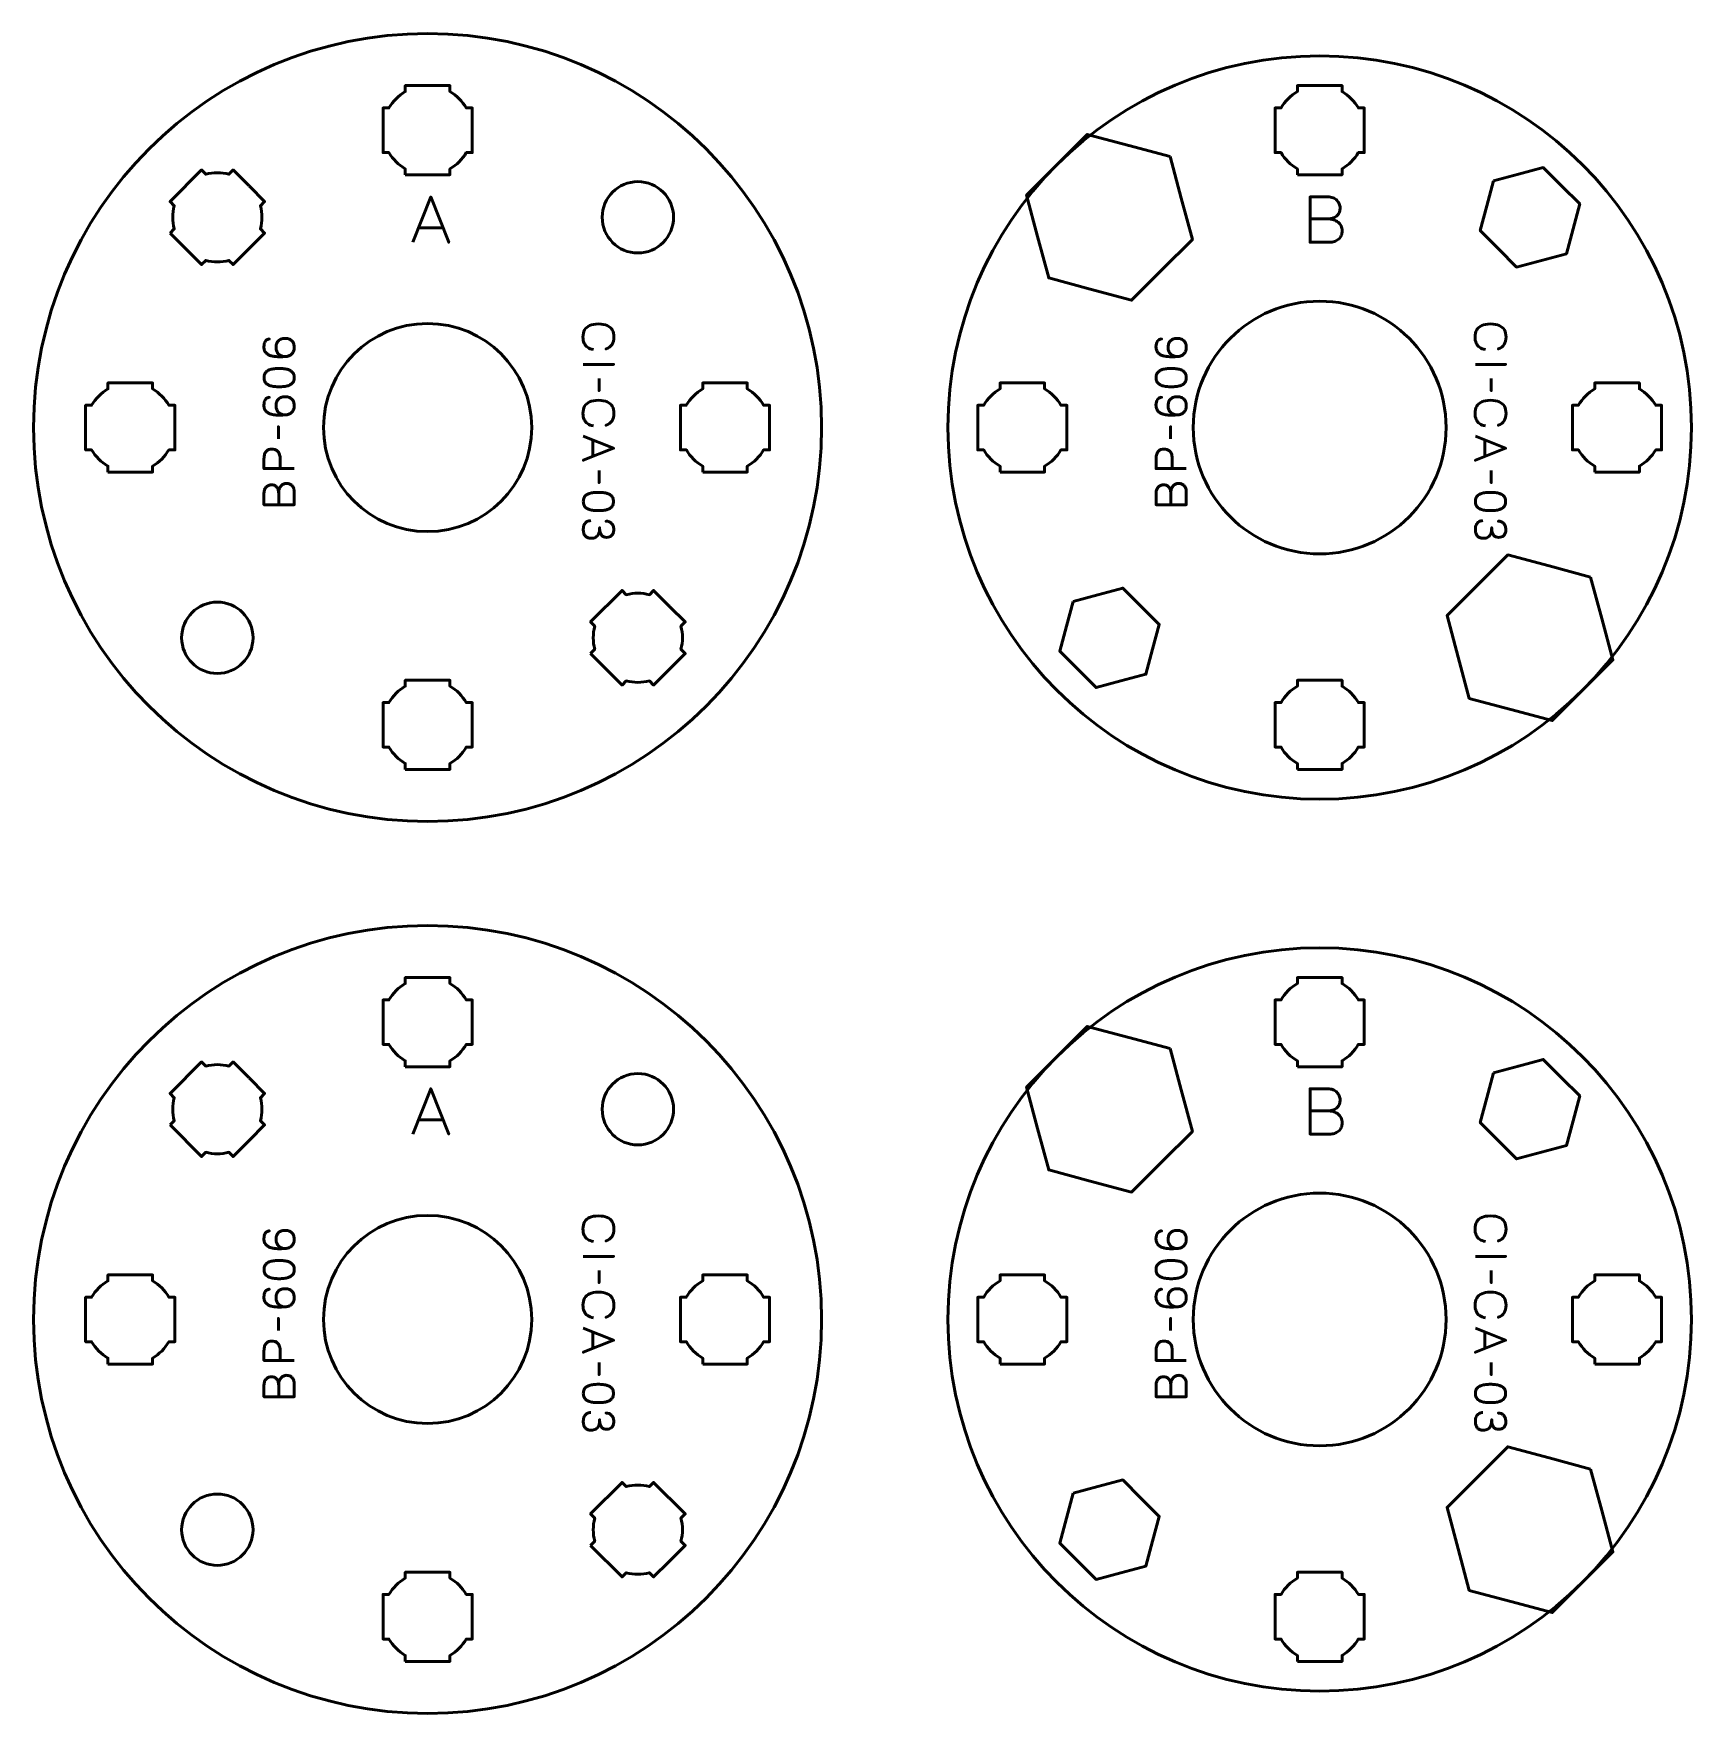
# Model space of a CAD drawing. Header units: centimetres. Extents: x -16.1 to -5, y -20.5 to -9.2.
import ezdxf

# ---------------------------------------------------------------- set-up
doc = ezdxf.new("R2010")
doc.units = ezdxf.units.CM
doc.header["$MEASUREMENT"] = 0
doc.layers.add('Layer 1', color=7, linetype='Continuous')

msp = doc.modelspace()

# ---------------------------------------------------------------- linework, layer by layer
at = {"layer": 'Layer 1', "lineweight": 53}
for points, knots in [([(-13.5, -9.2), (-12.03667, -9.2), (-10.85, -10.38667), (-10.85, -11.85), (-10.85, -11.85), (-10.85, -13.31333), (-12.03667, -14.5), (-13.5, -14.5), (-13.5, -14.5), (-14.96333, -14.5), (-16.15, -13.31333), (-16.15, -11.85), (-16.15, -11.85), (-16.15, -10.38667), (-14.96333, -9.2), (-13.5, -9.2)], [0, 0, 0, 0, 0.25, 0.25, 0.25, 0.25, 0.5, 0.5, 0.5, 0.5, 0.75, 0.75, 0.75, 0.75, 1, 1, 1, 1]), ([(-7.5, -9.35), (-6.1195, -9.35), (-5, -10.4695), (-5, -11.85), (-5, -11.85), (-5, -13.2305), (-6.1195, -14.35), (-7.5, -14.35), (-7.5, -14.35), (-8.8805, -14.35), (-10, -13.2305), (-10, -11.85), (-10, -11.85), (-10, -10.4695), (-8.8805, -9.35), (-7.5, -9.35)], [0, 0, 0, 0, 0.25, 0.25, 0.25, 0.25, 0.5, 0.5, 0.5, 0.5, 0.75, 0.75, 0.75, 0.75, 1, 1, 1, 1]), ([(-13.64999, -10.15006), (-13.64999, -10.15006), (-13.64999, -10.10988), (-13.64999, -10.10988), (-13.64999, -10.10988), (-13.69553, -10.08355), (-13.73349, -10.0456), (-13.75984, -10.00007), (-13.75984, -10.00007), (-13.75984, -10.00007), (-13.79999, -10.00007), (-13.79999, -10.00007), (-13.79999, -10.00007), (-13.79999, -10.00007), (-13.79999, -9.85155), (-13.79999, -9.85155), (-13.79999, -9.85155), (-13.79999, -9.85155), (-13.80001, -9.85), (-13.80001, -9.85), (-13.80001, -9.85), (-13.80001, -9.85), (-13.79999, -9.84845), (-13.79999, -9.84845), (-13.79999, -9.84845), (-13.79999, -9.84845), (-13.79999, -9.70006), (-13.79999, -9.70006), (-13.79999, -9.70006), (-13.79999, -9.70006), (-13.75989, -9.70006), (-13.75989, -9.70006), (-13.75989, -9.70006), (-13.73354, -9.65449), (-13.69555, -9.61649), (-13.64999, -9.59013), (-13.64999, -9.59013), (-13.64999, -9.59013), (-13.64999, -9.55005), (-13.64999, -9.55005), (-13.64999, -9.55005), (-13.64999, -9.55005), (-13.50465, -9.55005), (-13.50465, -9.55005), (-13.50465, -9.55005), (-13.50465, -9.55005), (-13.50001, -9.54999), (-13.50001, -9.54999), (-13.50001, -9.54999), (-13.50001, -9.54999), (-13.49536, -9.55005), (-13.49536, -9.55005), (-13.49536, -9.55005), (-13.49536, -9.55005), (-13.34998, -9.55005), (-13.34998, -9.55005), (-13.34998, -9.55005), (-13.34998, -9.55005), (-13.34998, -9.59013), (-13.34998, -9.59013), (-13.34998, -9.59013), (-13.30441, -9.61649), (-13.26644, -9.65449), (-13.2401, -9.70006), (-13.2401, -9.70006), (-13.2401, -9.70006), (-13.19998, -9.70006), (-13.19998, -9.70006), (-13.19998, -9.70006), (-13.19998, -9.70006), (-13.19998, -10.00007), (-13.19998, -10.00007), (-13.19998, -10.00007), (-13.19998, -10.00007), (-13.24015, -10.00007), (-13.24015, -10.00007), (-13.24015, -10.00007), (-13.26649, -10.0456), (-13.30445, -10.08355), (-13.34998, -10.10988), (-13.34998, -10.10988), (-13.34998, -10.10988), (-13.34998, -10.15006), (-13.34998, -10.15006), (-13.34998, -10.15006), (-13.34998, -10.15006), (-13.64999, -10.15006), (-13.64999, -10.15006)], [0, 0, 0, 0, 0.04545455, 0.04545455, 0.04545455, 0.04545455, 0.09090909, 0.09090909, 0.09090909, 0.09090909, 0.13636364, 0.13636364, 0.13636364, 0.13636364, 0.18181818, 0.18181818, 0.18181818, 0.18181818, 0.22727273, 0.22727273, 0.22727273, 0.22727273, 0.27272727, 0.27272727, 0.27272727, 0.27272727, 0.31818182, 0.31818182, 0.31818182, 0.31818182, 0.36363636, 0.36363636, 0.36363636, 0.36363636, 0.40909091, 0.40909091, 0.40909091, 0.40909091, 0.45454545, 0.45454545, 0.45454545, 0.45454545, 0.5, 0.5, 0.5, 0.5, 0.54545455, 0.54545455, 0.54545455, 0.54545455, 0.59090909, 0.59090909, 0.59090909, 0.59090909, 0.63636364, 0.63636364, 0.63636364, 0.63636364, 0.68181818, 0.68181818, 0.68181818, 0.68181818, 0.72727273, 0.72727273, 0.72727273, 0.72727273, 0.77272727, 0.77272727, 0.77272727, 0.77272727, 0.81818182, 0.81818182, 0.81818182, 0.81818182, 0.86363636, 0.86363636, 0.86363636, 0.86363636, 0.90909091, 0.90909091, 0.90909091, 0.90909091, 0.95454545, 0.95454545, 0.95454545, 0.95454545, 1, 1, 1, 1]), ([(-7.64999, -10.15006), (-7.64999, -10.15006), (-7.64999, -10.10988), (-7.64999, -10.10988), (-7.64999, -10.10988), (-7.69553, -10.08355), (-7.73349, -10.0456), (-7.75984, -10.00007), (-7.75984, -10.00007), (-7.75984, -10.00007), (-7.79999, -10.00007), (-7.79999, -10.00007), (-7.79999, -10.00007), (-7.79999, -10.00007), (-7.79999, -9.85155), (-7.79999, -9.85155), (-7.79999, -9.85155), (-7.79999, -9.85155), (-7.80001, -9.85), (-7.80001, -9.85), (-7.80001, -9.85), (-7.80001, -9.85), (-7.79999, -9.84845), (-7.79999, -9.84845), (-7.79999, -9.84845), (-7.79999, -9.84845), (-7.79999, -9.70006), (-7.79999, -9.70006), (-7.79999, -9.70006), (-7.79999, -9.70006), (-7.75989, -9.70006), (-7.75989, -9.70006), (-7.75989, -9.70006), (-7.73354, -9.65449), (-7.69555, -9.61649), (-7.64999, -9.59013), (-7.64999, -9.59013), (-7.64999, -9.59013), (-7.64999, -9.55005), (-7.64999, -9.55005), (-7.64999, -9.55005), (-7.64999, -9.55005), (-7.50465, -9.55005), (-7.50465, -9.55005), (-7.50465, -9.55005), (-7.50465, -9.55005), (-7.50001, -9.54999), (-7.50001, -9.54999), (-7.50001, -9.54999), (-7.50001, -9.54999), (-7.49536, -9.55005), (-7.49536, -9.55005), (-7.49536, -9.55005), (-7.49536, -9.55005), (-7.34998, -9.55005), (-7.34998, -9.55005), (-7.34998, -9.55005), (-7.34998, -9.55005), (-7.34998, -9.59013), (-7.34998, -9.59013), (-7.34998, -9.59013), (-7.30441, -9.61649), (-7.26644, -9.65449), (-7.2401, -9.70006), (-7.2401, -9.70006), (-7.2401, -9.70006), (-7.19998, -9.70006), (-7.19998, -9.70006), (-7.19998, -9.70006), (-7.19998, -9.70006), (-7.19998, -10.00007), (-7.19998, -10.00007), (-7.19998, -10.00007), (-7.19998, -10.00007), (-7.24015, -10.00007), (-7.24015, -10.00007), (-7.24015, -10.00007), (-7.26649, -10.0456), (-7.30445, -10.08355), (-7.34998, -10.10988), (-7.34998, -10.10988), (-7.34998, -10.10988), (-7.34998, -10.15006), (-7.34998, -10.15006), (-7.34998, -10.15006), (-7.34998, -10.15006), (-7.64999, -10.15006), (-7.64999, -10.15006)], [0, 0, 0, 0, 0.04545455, 0.04545455, 0.04545455, 0.04545455, 0.09090909, 0.09090909, 0.09090909, 0.09090909, 0.13636364, 0.13636364, 0.13636364, 0.13636364, 0.18181818, 0.18181818, 0.18181818, 0.18181818, 0.22727273, 0.22727273, 0.22727273, 0.22727273, 0.27272727, 0.27272727, 0.27272727, 0.27272727, 0.31818182, 0.31818182, 0.31818182, 0.31818182, 0.36363636, 0.36363636, 0.36363636, 0.36363636, 0.40909091, 0.40909091, 0.40909091, 0.40909091, 0.45454545, 0.45454545, 0.45454545, 0.45454545, 0.5, 0.5, 0.5, 0.5, 0.54545455, 0.54545455, 0.54545455, 0.54545455, 0.59090909, 0.59090909, 0.59090909, 0.59090909, 0.63636364, 0.63636364, 0.63636364, 0.63636364, 0.68181818, 0.68181818, 0.68181818, 0.68181818, 0.72727273, 0.72727273, 0.72727273, 0.72727273, 0.77272727, 0.77272727, 0.77272727, 0.77272727, 0.81818182, 0.81818182, 0.81818182, 0.81818182, 0.86363636, 0.86363636, 0.86363636, 0.86363636, 0.90909091, 0.90909091, 0.90909091, 0.90909091, 0.95454545, 0.95454545, 0.95454545, 0.95454545, 1, 1, 1, 1]), ([(-8.50598, -10.02754), (-8.50598, -10.02754), (-8.43126, -10.30637), (-8.43126, -10.30637), (-8.43126, -10.30637), (-8.43126, -10.30637), (-8.35655, -10.58522), (-8.35655, -10.58522), (-8.35655, -10.58522), (-8.35655, -10.58522), (-8.56067, -10.78934), (-8.56067, -10.78934), (-8.56067, -10.78934), (-8.56067, -10.78934), (-8.76479, -10.99346), (-8.76479, -10.99346), (-8.76479, -10.99346), (-8.76479, -10.99346), (-9.04364, -10.91875), (-9.04364, -10.91875), (-9.04364, -10.91875), (-9.04364, -10.91875), (-9.32247, -10.84403), (-9.32247, -10.84403), (-9.32247, -10.84403), (-9.32247, -10.84403), (-9.39718, -10.5652), (-9.39718, -10.5652), (-9.39718, -10.5652), (-9.39718, -10.5652), (-9.4719, -10.28636), (-9.4719, -10.28636), (-9.4719, -10.28636), (-9.4719, -10.28636), (-9.26778, -10.08223), (-9.26778, -10.08223), (-9.26778, -10.08223), (-9.26778, -10.08223), (-9.06365, -9.87811), (-9.06365, -9.87811), (-9.06365, -9.87811), (-9.06365, -9.87811), (-8.78481, -9.95283), (-8.78481, -9.95283), (-8.78481, -9.95283), (-8.78481, -9.95283), (-8.50598, -10.02754), (-8.50598, -10.02754)], [0, 0, 0, 0, 0.08333333, 0.08333333, 0.08333333, 0.08333333, 0.16666667, 0.16666667, 0.16666667, 0.16666667, 0.25, 0.25, 0.25, 0.25, 0.33333333, 0.33333333, 0.33333333, 0.33333333, 0.41666667, 0.41666667, 0.41666667, 0.41666667, 0.5, 0.5, 0.5, 0.5, 0.58333333, 0.58333333, 0.58333333, 0.58333333, 0.66666667, 0.66666667, 0.66666667, 0.66666667, 0.75, 0.75, 0.75, 0.75, 0.83333333, 0.83333333, 0.83333333, 0.83333333, 0.91666667, 0.91666667, 0.91666667, 0.91666667, 1, 1, 1, 1]), ([(-15.23245, -10.54182), (-15.23245, -10.54182), (-15.20403, -10.51339), (-15.20403, -10.51339), (-15.20403, -10.51339), (-15.2176, -10.46259), (-15.21758, -10.40893), (-15.20401, -10.35813), (-15.20401, -10.35813), (-15.20401, -10.35813), (-15.23245, -10.32969), (-15.23245, -10.32969), (-15.23245, -10.32969), (-15.23245, -10.32969), (-15.02032, -10.11756), (-15.02032, -10.11756), (-15.02032, -10.11756), (-15.02032, -10.11756), (-14.9919, -10.14597), (-14.9919, -10.14597), (-14.9919, -10.14597), (-14.94109, -10.1324), (-14.88739, -10.13237), (-14.83656, -10.14593), (-14.83656, -10.14593), (-14.83656, -10.14593), (-14.80819, -10.11756), (-14.80819, -10.11756), (-14.80819, -10.11756), (-14.80819, -10.11756), (-14.70536, -10.22038), (-14.70536, -10.22038), (-14.70536, -10.22038), (-14.70536, -10.22038), (-14.70203, -10.22363), (-14.70203, -10.22363), (-14.70203, -10.22363), (-14.70203, -10.22363), (-14.69879, -10.22695), (-14.69879, -10.22695), (-14.69879, -10.22695), (-14.69879, -10.22695), (-14.59606, -10.32969), (-14.59606, -10.32969), (-14.59606, -10.32969), (-14.59606, -10.32969), (-14.62439, -10.35802), (-14.62439, -10.35802), (-14.62439, -10.35802), (-14.6108, -10.40888), (-14.61079, -10.46262), (-14.62438, -10.51349), (-14.62438, -10.51349), (-14.62438, -10.51349), (-14.59606, -10.54182), (-14.59606, -10.54182), (-14.59606, -10.54182), (-14.59606, -10.54182), (-14.69737, -10.64313), (-14.69737, -10.64313), (-14.69737, -10.64313), (-14.69737, -10.64313), (-14.70203, -10.64791), (-14.70203, -10.64791), (-14.70203, -10.64791), (-14.70203, -10.64791), (-14.70681, -10.65257), (-14.70681, -10.65257), (-14.70681, -10.65257), (-14.70681, -10.65257), (-14.80819, -10.75395), (-14.80819, -10.75395), (-14.80819, -10.75395), (-14.80819, -10.75395), (-14.83654, -10.7256), (-14.83654, -10.7256), (-14.83654, -10.7256), (-14.88739, -10.73916), (-14.9411, -10.73915), (-14.99193, -10.72556), (-14.99193, -10.72556), (-14.99193, -10.72556), (-15.02032, -10.75395), (-15.02032, -10.75395), (-15.02032, -10.75395), (-15.02032, -10.75395), (-15.23245, -10.54182), (-15.23245, -10.54182)], [0, 0, 0, 0, 0.04545455, 0.04545455, 0.04545455, 0.04545455, 0.09090909, 0.09090909, 0.09090909, 0.09090909, 0.13636364, 0.13636364, 0.13636364, 0.13636364, 0.18181818, 0.18181818, 0.18181818, 0.18181818, 0.22727273, 0.22727273, 0.22727273, 0.22727273, 0.27272727, 0.27272727, 0.27272727, 0.27272727, 0.31818182, 0.31818182, 0.31818182, 0.31818182, 0.36363636, 0.36363636, 0.36363636, 0.36363636, 0.40909091, 0.40909091, 0.40909091, 0.40909091, 0.45454545, 0.45454545, 0.45454545, 0.45454545, 0.5, 0.5, 0.5, 0.5, 0.54545455, 0.54545455, 0.54545455, 0.54545455, 0.59090909, 0.59090909, 0.59090909, 0.59090909, 0.63636364, 0.63636364, 0.63636364, 0.63636364, 0.68181818, 0.68181818, 0.68181818, 0.68181818, 0.72727273, 0.72727273, 0.72727273, 0.72727273, 0.77272727, 0.77272727, 0.77272727, 0.77272727, 0.81818182, 0.81818182, 0.81818182, 0.81818182, 0.86363636, 0.86363636, 0.86363636, 0.86363636, 0.90909091, 0.90909091, 0.90909091, 0.90909091, 0.95454545, 0.95454545, 0.95454545, 0.95454545, 1, 1, 1, 1]), ([(-6.33075, -10.19084), (-6.33075, -10.19084), (-6.16345, -10.14601), (-6.16345, -10.14601), (-6.16345, -10.14601), (-6.16345, -10.14601), (-5.99614, -10.10118), (-5.99614, -10.10118), (-5.99614, -10.10118), (-5.99614, -10.10118), (-5.87367, -10.22366), (-5.87367, -10.22366), (-5.87367, -10.22366), (-5.87367, -10.22366), (-5.75119, -10.34613), (-5.75119, -10.34613), (-5.75119, -10.34613), (-5.75119, -10.34613), (-5.79602, -10.51344), (-5.79602, -10.51344), (-5.79602, -10.51344), (-5.79602, -10.51344), (-5.84085, -10.68074), (-5.84085, -10.68074), (-5.84085, -10.68074), (-5.84085, -10.68074), (-6.00815, -10.72557), (-6.00815, -10.72557), (-6.00815, -10.72557), (-6.00815, -10.72557), (-6.17546, -10.7704), (-6.17546, -10.7704), (-6.17546, -10.7704), (-6.17546, -10.7704), (-6.29793, -10.64792), (-6.29793, -10.64792), (-6.29793, -10.64792), (-6.29793, -10.64792), (-6.42041, -10.52545), (-6.42041, -10.52545), (-6.42041, -10.52545), (-6.42041, -10.52545), (-6.37558, -10.35814), (-6.37558, -10.35814), (-6.37558, -10.35814), (-6.37558, -10.35814), (-6.33075, -10.19084), (-6.33075, -10.19084)], [0, 0, 0, 0, 0.08333333, 0.08333333, 0.08333333, 0.08333333, 0.16666667, 0.16666667, 0.16666667, 0.16666667, 0.25, 0.25, 0.25, 0.25, 0.33333333, 0.33333333, 0.33333333, 0.33333333, 0.41666667, 0.41666667, 0.41666667, 0.41666667, 0.5, 0.5, 0.5, 0.5, 0.58333333, 0.58333333, 0.58333333, 0.58333333, 0.66666667, 0.66666667, 0.66666667, 0.66666667, 0.75, 0.75, 0.75, 0.75, 0.83333333, 0.83333333, 0.83333333, 0.83333333, 0.91666667, 0.91666667, 0.91666667, 0.91666667, 1, 1, 1, 1]), ([(-12.0858, -10.19578), (-11.95328, -10.19578), (-11.8458, -10.30325), (-11.8458, -10.43578), (-11.8458, -10.43578), (-11.8458, -10.5683), (-11.95328, -10.67578), (-12.0858, -10.67578), (-12.0858, -10.67578), (-12.21833, -10.67578), (-12.32581, -10.5683), (-12.32581, -10.43578), (-12.32581, -10.43578), (-12.32581, -10.30325), (-12.21833, -10.19578), (-12.0858, -10.19578)], [0, 0, 0, 0, 0.25, 0.25, 0.25, 0.25, 0.5, 0.5, 0.5, 0.5, 0.75, 0.75, 0.75, 0.75, 1, 1, 1, 1]), ([(-7.5, -11), (-7.03063, -11), (-6.65, -11.38063), (-6.65, -11.85), (-6.65, -11.85), (-6.65, -12.31937), (-7.03063, -12.7), (-7.5, -12.7), (-7.5, -12.7), (-7.96937, -12.7), (-8.35, -12.31937), (-8.35, -11.85), (-8.35, -11.85), (-8.35, -11.38063), (-7.96937, -11), (-7.5, -11)], [0, 0, 0, 0, 0.25, 0.25, 0.25, 0.25, 0.5, 0.5, 0.5, 0.5, 0.75, 0.75, 0.75, 0.75, 1, 1, 1, 1]), ([(-13.5, -11.15), (-13.11346, -11.15), (-12.8, -11.46346), (-12.8, -11.85), (-12.8, -11.85), (-12.8, -12.23654), (-13.11346, -12.55), (-13.5, -12.55), (-13.5, -12.55), (-13.88654, -12.55), (-14.2, -12.23654), (-14.2, -11.85), (-14.2, -11.85), (-14.2, -11.46346), (-13.88654, -11.15), (-13.5, -11.15)], [0, 0, 0, 0, 0.25, 0.25, 0.25, 0.25, 0.5, 0.5, 0.5, 0.5, 0.75, 0.75, 0.75, 0.75, 1, 1, 1, 1]), ([(-15.64999, -12.15006), (-15.64999, -12.15006), (-15.64999, -12.10988), (-15.64999, -12.10988), (-15.64999, -12.10988), (-15.69553, -12.08355), (-15.73349, -12.0456), (-15.75984, -12.00007), (-15.75984, -12.00007), (-15.75984, -12.00007), (-15.79999, -12.00007), (-15.79999, -12.00007), (-15.79999, -12.00007), (-15.79999, -12.00007), (-15.79999, -11.85155), (-15.79999, -11.85155), (-15.79999, -11.85155), (-15.79999, -11.85155), (-15.80001, -11.85), (-15.80001, -11.85), (-15.80001, -11.85), (-15.80001, -11.85), (-15.79999, -11.84845), (-15.79999, -11.84845), (-15.79999, -11.84845), (-15.79999, -11.84845), (-15.79999, -11.70006), (-15.79999, -11.70006), (-15.79999, -11.70006), (-15.79999, -11.70006), (-15.75989, -11.70006), (-15.75989, -11.70006), (-15.75989, -11.70006), (-15.73354, -11.65449), (-15.69555, -11.61649), (-15.64999, -11.59013), (-15.64999, -11.59013), (-15.64999, -11.59013), (-15.64999, -11.55005), (-15.64999, -11.55005), (-15.64999, -11.55005), (-15.64999, -11.55005), (-15.50465, -11.55005), (-15.50465, -11.55005), (-15.50465, -11.55005), (-15.50465, -11.55005), (-15.50001, -11.54999), (-15.50001, -11.54999), (-15.50001, -11.54999), (-15.50001, -11.54999), (-15.49536, -11.55005), (-15.49536, -11.55005), (-15.49536, -11.55005), (-15.49536, -11.55005), (-15.34998, -11.55005), (-15.34998, -11.55005), (-15.34998, -11.55005), (-15.34998, -11.55005), (-15.34998, -11.59013), (-15.34998, -11.59013), (-15.34998, -11.59013), (-15.30441, -11.61649), (-15.26644, -11.65449), (-15.2401, -11.70006), (-15.2401, -11.70006), (-15.2401, -11.70006), (-15.19998, -11.70006), (-15.19998, -11.70006), (-15.19998, -11.70006), (-15.19998, -11.70006), (-15.19998, -12.00007), (-15.19998, -12.00007), (-15.19998, -12.00007), (-15.19998, -12.00007), (-15.24015, -12.00007), (-15.24015, -12.00007), (-15.24015, -12.00007), (-15.26649, -12.0456), (-15.30445, -12.08355), (-15.34998, -12.10988), (-15.34998, -12.10988), (-15.34998, -12.10988), (-15.34998, -12.15006), (-15.34998, -12.15006), (-15.34998, -12.15006), (-15.34998, -12.15006), (-15.64999, -12.15006), (-15.64999, -12.15006)], [0, 0, 0, 0, 0.04545455, 0.04545455, 0.04545455, 0.04545455, 0.09090909, 0.09090909, 0.09090909, 0.09090909, 0.13636364, 0.13636364, 0.13636364, 0.13636364, 0.18181818, 0.18181818, 0.18181818, 0.18181818, 0.22727273, 0.22727273, 0.22727273, 0.22727273, 0.27272727, 0.27272727, 0.27272727, 0.27272727, 0.31818182, 0.31818182, 0.31818182, 0.31818182, 0.36363636, 0.36363636, 0.36363636, 0.36363636, 0.40909091, 0.40909091, 0.40909091, 0.40909091, 0.45454545, 0.45454545, 0.45454545, 0.45454545, 0.5, 0.5, 0.5, 0.5, 0.54545455, 0.54545455, 0.54545455, 0.54545455, 0.59090909, 0.59090909, 0.59090909, 0.59090909, 0.63636364, 0.63636364, 0.63636364, 0.63636364, 0.68181818, 0.68181818, 0.68181818, 0.68181818, 0.72727273, 0.72727273, 0.72727273, 0.72727273, 0.77272727, 0.77272727, 0.77272727, 0.77272727, 0.81818182, 0.81818182, 0.81818182, 0.81818182, 0.86363636, 0.86363636, 0.86363636, 0.86363636, 0.90909091, 0.90909091, 0.90909091, 0.90909091, 0.95454545, 0.95454545, 0.95454545, 0.95454545, 1, 1, 1, 1]), ([(-11.64999, -12.15006), (-11.64999, -12.15006), (-11.64999, -12.10988), (-11.64999, -12.10988), (-11.64999, -12.10988), (-11.69553, -12.08355), (-11.73349, -12.0456), (-11.75984, -12.00007), (-11.75984, -12.00007), (-11.75984, -12.00007), (-11.79999, -12.00007), (-11.79999, -12.00007), (-11.79999, -12.00007), (-11.79999, -12.00007), (-11.79999, -11.85155), (-11.79999, -11.85155), (-11.79999, -11.85155), (-11.79999, -11.85155), (-11.80001, -11.85), (-11.80001, -11.85), (-11.80001, -11.85), (-11.80001, -11.85), (-11.79999, -11.84845), (-11.79999, -11.84845), (-11.79999, -11.84845), (-11.79999, -11.84845), (-11.79999, -11.70006), (-11.79999, -11.70006), (-11.79999, -11.70006), (-11.79999, -11.70006), (-11.75989, -11.70006), (-11.75989, -11.70006), (-11.75989, -11.70006), (-11.73354, -11.65449), (-11.69555, -11.61649), (-11.64999, -11.59013), (-11.64999, -11.59013), (-11.64999, -11.59013), (-11.64999, -11.55005), (-11.64999, -11.55005), (-11.64999, -11.55005), (-11.64999, -11.55005), (-11.50465, -11.55005), (-11.50465, -11.55005), (-11.50465, -11.55005), (-11.50465, -11.55005), (-11.50001, -11.54999), (-11.50001, -11.54999), (-11.50001, -11.54999), (-11.50001, -11.54999), (-11.49536, -11.55005), (-11.49536, -11.55005), (-11.49536, -11.55005), (-11.49536, -11.55005), (-11.34998, -11.55005), (-11.34998, -11.55005), (-11.34998, -11.55005), (-11.34998, -11.55005), (-11.34998, -11.59013), (-11.34998, -11.59013), (-11.34998, -11.59013), (-11.30441, -11.61649), (-11.26644, -11.65449), (-11.2401, -11.70006), (-11.2401, -11.70006), (-11.2401, -11.70006), (-11.19998, -11.70006), (-11.19998, -11.70006), (-11.19998, -11.70006), (-11.19998, -11.70006), (-11.19998, -12.00007), (-11.19998, -12.00007), (-11.19998, -12.00007), (-11.19998, -12.00007), (-11.24015, -12.00007), (-11.24015, -12.00007), (-11.24015, -12.00007), (-11.26649, -12.0456), (-11.30445, -12.08355), (-11.34998, -12.10988), (-11.34998, -12.10988), (-11.34998, -12.10988), (-11.34998, -12.15006), (-11.34998, -12.15006), (-11.34998, -12.15006), (-11.34998, -12.15006), (-11.64999, -12.15006), (-11.64999, -12.15006)], [0, 0, 0, 0, 0.04545455, 0.04545455, 0.04545455, 0.04545455, 0.09090909, 0.09090909, 0.09090909, 0.09090909, 0.13636364, 0.13636364, 0.13636364, 0.13636364, 0.18181818, 0.18181818, 0.18181818, 0.18181818, 0.22727273, 0.22727273, 0.22727273, 0.22727273, 0.27272727, 0.27272727, 0.27272727, 0.27272727, 0.31818182, 0.31818182, 0.31818182, 0.31818182, 0.36363636, 0.36363636, 0.36363636, 0.36363636, 0.40909091, 0.40909091, 0.40909091, 0.40909091, 0.45454545, 0.45454545, 0.45454545, 0.45454545, 0.5, 0.5, 0.5, 0.5, 0.54545455, 0.54545455, 0.54545455, 0.54545455, 0.59090909, 0.59090909, 0.59090909, 0.59090909, 0.63636364, 0.63636364, 0.63636364, 0.63636364, 0.68181818, 0.68181818, 0.68181818, 0.68181818, 0.72727273, 0.72727273, 0.72727273, 0.72727273, 0.77272727, 0.77272727, 0.77272727, 0.77272727, 0.81818182, 0.81818182, 0.81818182, 0.81818182, 0.86363636, 0.86363636, 0.86363636, 0.86363636, 0.90909091, 0.90909091, 0.90909091, 0.90909091, 0.95454545, 0.95454545, 0.95454545, 0.95454545, 1, 1, 1, 1]), ([(-9.64999, -12.15006), (-9.64999, -12.15006), (-9.64999, -12.10988), (-9.64999, -12.10988), (-9.64999, -12.10988), (-9.69553, -12.08355), (-9.73349, -12.0456), (-9.75984, -12.00007), (-9.75984, -12.00007), (-9.75984, -12.00007), (-9.79999, -12.00007), (-9.79999, -12.00007), (-9.79999, -12.00007), (-9.79999, -12.00007), (-9.79999, -11.85155), (-9.79999, -11.85155), (-9.79999, -11.85155), (-9.79999, -11.85155), (-9.80001, -11.85), (-9.80001, -11.85), (-9.80001, -11.85), (-9.80001, -11.85), (-9.79999, -11.84845), (-9.79999, -11.84845), (-9.79999, -11.84845), (-9.79999, -11.84845), (-9.79999, -11.70006), (-9.79999, -11.70006), (-9.79999, -11.70006), (-9.79999, -11.70006), (-9.75989, -11.70006), (-9.75989, -11.70006), (-9.75989, -11.70006), (-9.73354, -11.65449), (-9.69555, -11.61649), (-9.64999, -11.59013), (-9.64999, -11.59013), (-9.64999, -11.59013), (-9.64999, -11.55005), (-9.64999, -11.55005), (-9.64999, -11.55005), (-9.64999, -11.55005), (-9.50465, -11.55005), (-9.50465, -11.55005), (-9.50465, -11.55005), (-9.50465, -11.55005), (-9.50001, -11.54999), (-9.50001, -11.54999), (-9.50001, -11.54999), (-9.50001, -11.54999), (-9.49536, -11.55005), (-9.49536, -11.55005), (-9.49536, -11.55005), (-9.49536, -11.55005), (-9.34998, -11.55005), (-9.34998, -11.55005), (-9.34998, -11.55005), (-9.34998, -11.55005), (-9.34998, -11.59013), (-9.34998, -11.59013), (-9.34998, -11.59013), (-9.30441, -11.61649), (-9.26644, -11.65449), (-9.2401, -11.70006), (-9.2401, -11.70006), (-9.2401, -11.70006), (-9.19998, -11.70006), (-9.19998, -11.70006), (-9.19998, -11.70006), (-9.19998, -11.70006), (-9.19998, -12.00007), (-9.19998, -12.00007), (-9.19998, -12.00007), (-9.19998, -12.00007), (-9.24015, -12.00007), (-9.24015, -12.00007), (-9.24015, -12.00007), (-9.26649, -12.0456), (-9.30445, -12.08355), (-9.34998, -12.10988), (-9.34998, -12.10988), (-9.34998, -12.10988), (-9.34998, -12.15006), (-9.34998, -12.15006), (-9.34998, -12.15006), (-9.34998, -12.15006), (-9.64999, -12.15006), (-9.64999, -12.15006)], [0, 0, 0, 0, 0.04545455, 0.04545455, 0.04545455, 0.04545455, 0.09090909, 0.09090909, 0.09090909, 0.09090909, 0.13636364, 0.13636364, 0.13636364, 0.13636364, 0.18181818, 0.18181818, 0.18181818, 0.18181818, 0.22727273, 0.22727273, 0.22727273, 0.22727273, 0.27272727, 0.27272727, 0.27272727, 0.27272727, 0.31818182, 0.31818182, 0.31818182, 0.31818182, 0.36363636, 0.36363636, 0.36363636, 0.36363636, 0.40909091, 0.40909091, 0.40909091, 0.40909091, 0.45454545, 0.45454545, 0.45454545, 0.45454545, 0.5, 0.5, 0.5, 0.5, 0.54545455, 0.54545455, 0.54545455, 0.54545455, 0.59090909, 0.59090909, 0.59090909, 0.59090909, 0.63636364, 0.63636364, 0.63636364, 0.63636364, 0.68181818, 0.68181818, 0.68181818, 0.68181818, 0.72727273, 0.72727273, 0.72727273, 0.72727273, 0.77272727, 0.77272727, 0.77272727, 0.77272727, 0.81818182, 0.81818182, 0.81818182, 0.81818182, 0.86363636, 0.86363636, 0.86363636, 0.86363636, 0.90909091, 0.90909091, 0.90909091, 0.90909091, 0.95454545, 0.95454545, 0.95454545, 0.95454545, 1, 1, 1, 1]), ([(-5.64999, -12.15006), (-5.64999, -12.15006), (-5.64999, -12.10988), (-5.64999, -12.10988), (-5.64999, -12.10988), (-5.69553, -12.08355), (-5.73349, -12.0456), (-5.75984, -12.00007), (-5.75984, -12.00007), (-5.75984, -12.00007), (-5.79999, -12.00007), (-5.79999, -12.00007), (-5.79999, -12.00007), (-5.79999, -12.00007), (-5.79999, -11.85155), (-5.79999, -11.85155), (-5.79999, -11.85155), (-5.79999, -11.85155), (-5.80001, -11.85), (-5.80001, -11.85), (-5.80001, -11.85), (-5.80001, -11.85), (-5.79999, -11.84845), (-5.79999, -11.84845), (-5.79999, -11.84845), (-5.79999, -11.84845), (-5.79999, -11.70006), (-5.79999, -11.70006), (-5.79999, -11.70006), (-5.79999, -11.70006), (-5.75989, -11.70006), (-5.75989, -11.70006), (-5.75989, -11.70006), (-5.73354, -11.65449), (-5.69555, -11.61649), (-5.64999, -11.59013), (-5.64999, -11.59013), (-5.64999, -11.59013), (-5.64999, -11.55005), (-5.64999, -11.55005), (-5.64999, -11.55005), (-5.64999, -11.55005), (-5.50465, -11.55005), (-5.50465, -11.55005), (-5.50465, -11.55005), (-5.50465, -11.55005), (-5.50001, -11.54999), (-5.50001, -11.54999), (-5.50001, -11.54999), (-5.50001, -11.54999), (-5.49536, -11.55005), (-5.49536, -11.55005), (-5.49536, -11.55005), (-5.49536, -11.55005), (-5.34998, -11.55005), (-5.34998, -11.55005), (-5.34998, -11.55005), (-5.34998, -11.55005), (-5.34998, -11.59013), (-5.34998, -11.59013), (-5.34998, -11.59013), (-5.30441, -11.61649), (-5.26644, -11.65449), (-5.2401, -11.70006), (-5.2401, -11.70006), (-5.2401, -11.70006), (-5.19998, -11.70006), (-5.19998, -11.70006), (-5.19998, -11.70006), (-5.19998, -11.70006), (-5.19998, -12.00007), (-5.19998, -12.00007), (-5.19998, -12.00007), (-5.19998, -12.00007), (-5.24015, -12.00007), (-5.24015, -12.00007), (-5.24015, -12.00007), (-5.26649, -12.0456), (-5.30445, -12.08355), (-5.34998, -12.10988), (-5.34998, -12.10988), (-5.34998, -12.10988), (-5.34998, -12.15006), (-5.34998, -12.15006), (-5.34998, -12.15006), (-5.34998, -12.15006), (-5.64999, -12.15006), (-5.64999, -12.15006)], [0, 0, 0, 0, 0.04545455, 0.04545455, 0.04545455, 0.04545455, 0.09090909, 0.09090909, 0.09090909, 0.09090909, 0.13636364, 0.13636364, 0.13636364, 0.13636364, 0.18181818, 0.18181818, 0.18181818, 0.18181818, 0.22727273, 0.22727273, 0.22727273, 0.22727273, 0.27272727, 0.27272727, 0.27272727, 0.27272727, 0.31818182, 0.31818182, 0.31818182, 0.31818182, 0.36363636, 0.36363636, 0.36363636, 0.36363636, 0.40909091, 0.40909091, 0.40909091, 0.40909091, 0.45454545, 0.45454545, 0.45454545, 0.45454545, 0.5, 0.5, 0.5, 0.5, 0.54545455, 0.54545455, 0.54545455, 0.54545455, 0.59090909, 0.59090909, 0.59090909, 0.59090909, 0.63636364, 0.63636364, 0.63636364, 0.63636364, 0.68181818, 0.68181818, 0.68181818, 0.68181818, 0.72727273, 0.72727273, 0.72727273, 0.72727273, 0.77272727, 0.77272727, 0.77272727, 0.77272727, 0.81818182, 0.81818182, 0.81818182, 0.81818182, 0.86363636, 0.86363636, 0.86363636, 0.86363636, 0.90909091, 0.90909091, 0.90909091, 0.90909091, 0.95454545, 0.95454545, 0.95454545, 0.95454545, 1, 1, 1, 1]), ([(-5.67755, -12.85597), (-5.67755, -12.85597), (-5.60284, -13.1348), (-5.60284, -13.1348), (-5.60284, -13.1348), (-5.60284, -13.1348), (-5.52812, -13.41364), (-5.52812, -13.41364), (-5.52812, -13.41364), (-5.52812, -13.41364), (-5.73224, -13.61777), (-5.73224, -13.61777), (-5.73224, -13.61777), (-5.73224, -13.61777), (-5.93637, -13.82189), (-5.93637, -13.82189), (-5.93637, -13.82189), (-5.93637, -13.82189), (-6.21521, -13.74717), (-6.21521, -13.74717), (-6.21521, -13.74717), (-6.21521, -13.74717), (-6.49404, -13.67246), (-6.49404, -13.67246), (-6.49404, -13.67246), (-6.49404, -13.67246), (-6.56876, -13.39363), (-6.56876, -13.39363), (-6.56876, -13.39363), (-6.56876, -13.39363), (-6.64347, -13.11478), (-6.64347, -13.11478), (-6.64347, -13.11478), (-6.64347, -13.11478), (-6.43935, -12.91066), (-6.43935, -12.91066), (-6.43935, -12.91066), (-6.43935, -12.91066), (-6.23523, -12.70654), (-6.23523, -12.70654), (-6.23523, -12.70654), (-6.23523, -12.70654), (-5.95638, -12.78125), (-5.95638, -12.78125), (-5.95638, -12.78125), (-5.95638, -12.78125), (-5.67755, -12.85597), (-5.67755, -12.85597)], [0, 0, 0, 0, 0.08333333, 0.08333333, 0.08333333, 0.08333333, 0.16666667, 0.16666667, 0.16666667, 0.16666667, 0.25, 0.25, 0.25, 0.25, 0.33333333, 0.33333333, 0.33333333, 0.33333333, 0.41666667, 0.41666667, 0.41666667, 0.41666667, 0.5, 0.5, 0.5, 0.5, 0.58333333, 0.58333333, 0.58333333, 0.58333333, 0.66666667, 0.66666667, 0.66666667, 0.66666667, 0.75, 0.75, 0.75, 0.75, 0.83333333, 0.83333333, 0.83333333, 0.83333333, 0.91666667, 0.91666667, 0.91666667, 0.91666667, 1, 1, 1, 1]), ([(-12.40403, -13.37025), (-12.40403, -13.37025), (-12.3756, -13.34182), (-12.3756, -13.34182), (-12.3756, -13.34182), (-12.38917, -13.29102), (-12.38915, -13.23735), (-12.37559, -13.18655), (-12.37559, -13.18655), (-12.37559, -13.18655), (-12.40403, -13.15812), (-12.40403, -13.15812), (-12.40403, -13.15812), (-12.40403, -13.15812), (-12.19189, -12.94598), (-12.19189, -12.94598), (-12.19189, -12.94598), (-12.19189, -12.94598), (-12.16348, -12.9744), (-12.16348, -12.9744), (-12.16348, -12.9744), (-12.11266, -12.96083), (-12.05897, -12.9608), (-12.00813, -12.97435), (-12.00813, -12.97435), (-12.00813, -12.97435), (-11.97976, -12.94598), (-11.97976, -12.94598), (-11.97976, -12.94598), (-11.97976, -12.94598), (-11.87694, -13.04881), (-11.87694, -13.04881), (-11.87694, -13.04881), (-11.87694, -13.04881), (-11.8736, -13.05206), (-11.8736, -13.05206), (-11.8736, -13.05206), (-11.8736, -13.05206), (-11.87037, -13.05538), (-11.87037, -13.05538), (-11.87037, -13.05538), (-11.87037, -13.05538), (-11.76763, -13.15812), (-11.76763, -13.15812), (-11.76763, -13.15812), (-11.76763, -13.15812), (-11.79596, -13.18645), (-11.79596, -13.18645), (-11.79596, -13.18645), (-11.78237, -13.2373), (-11.78237, -13.29105), (-11.79596, -13.34192), (-11.79596, -13.34192), (-11.79596, -13.34192), (-11.76763, -13.37025), (-11.76763, -13.37025), (-11.76763, -13.37025), (-11.76763, -13.37025), (-11.86895, -13.47156), (-11.86895, -13.47156), (-11.86895, -13.47156), (-11.86895, -13.47156), (-11.8736, -13.47633), (-11.8736, -13.47633), (-11.8736, -13.47633), (-11.8736, -13.47633), (-11.87838, -13.481), (-11.87838, -13.481), (-11.87838, -13.481), (-11.87838, -13.481), (-11.97976, -13.58238), (-11.97976, -13.58238), (-11.97976, -13.58238), (-11.97976, -13.58238), (-12.00812, -13.55402), (-12.00812, -13.55402), (-12.00812, -13.55402), (-12.05896, -13.56759), (-12.11268, -13.56758), (-12.1635, -13.55399), (-12.1635, -13.55399), (-12.1635, -13.55399), (-12.19189, -13.58238), (-12.19189, -13.58238), (-12.19189, -13.58238), (-12.19189, -13.58238), (-12.40403, -13.37025), (-12.40403, -13.37025)], [0, 0, 0, 0, 0.04545455, 0.04545455, 0.04545455, 0.04545455, 0.09090909, 0.09090909, 0.09090909, 0.09090909, 0.13636364, 0.13636364, 0.13636364, 0.13636364, 0.18181818, 0.18181818, 0.18181818, 0.18181818, 0.22727273, 0.22727273, 0.22727273, 0.22727273, 0.27272727, 0.27272727, 0.27272727, 0.27272727, 0.31818182, 0.31818182, 0.31818182, 0.31818182, 0.36363636, 0.36363636, 0.36363636, 0.36363636, 0.40909091, 0.40909091, 0.40909091, 0.40909091, 0.45454545, 0.45454545, 0.45454545, 0.45454545, 0.5, 0.5, 0.5, 0.5, 0.54545455, 0.54545455, 0.54545455, 0.54545455, 0.59090909, 0.59090909, 0.59090909, 0.59090909, 0.63636364, 0.63636364, 0.63636364, 0.63636364, 0.68181818, 0.68181818, 0.68181818, 0.68181818, 0.72727273, 0.72727273, 0.72727273, 0.72727273, 0.77272727, 0.77272727, 0.77272727, 0.77272727, 0.81818182, 0.81818182, 0.81818182, 0.81818182, 0.86363636, 0.86363636, 0.86363636, 0.86363636, 0.90909091, 0.90909091, 0.90909091, 0.90909091, 0.95454545, 0.95454545, 0.95454545, 0.95454545, 1, 1, 1, 1]), ([(-9.15917, -13.01925), (-9.15917, -13.01925), (-8.99187, -12.97442), (-8.99187, -12.97442), (-8.99187, -12.97442), (-8.99187, -12.97442), (-8.82456, -12.92959), (-8.82456, -12.92959), (-8.82456, -12.92959), (-8.82456, -12.92959), (-8.70209, -13.05207), (-8.70209, -13.05207), (-8.70209, -13.05207), (-8.70209, -13.05207), (-8.57961, -13.17454), (-8.57961, -13.17454), (-8.57961, -13.17454), (-8.57961, -13.17454), (-8.62444, -13.34185), (-8.62444, -13.34185), (-8.62444, -13.34185), (-8.62444, -13.34185), (-8.66927, -13.50915), (-8.66927, -13.50915), (-8.66927, -13.50915), (-8.66927, -13.50915), (-8.83657, -13.55398), (-8.83657, -13.55398), (-8.83657, -13.55398), (-8.83657, -13.55398), (-9.00388, -13.59881), (-9.00388, -13.59881), (-9.00388, -13.59881), (-9.00388, -13.59881), (-9.12635, -13.47633), (-9.12635, -13.47633), (-9.12635, -13.47633), (-9.12635, -13.47633), (-9.24883, -13.35386), (-9.24883, -13.35386), (-9.24883, -13.35386), (-9.24883, -13.35386), (-9.204, -13.18655), (-9.204, -13.18655), (-9.204, -13.18655), (-9.204, -13.18655), (-9.15917, -13.01925), (-9.15917, -13.01925)], [0, 0, 0, 0, 0.08333333, 0.08333333, 0.08333333, 0.08333333, 0.16666667, 0.16666667, 0.16666667, 0.16666667, 0.25, 0.25, 0.25, 0.25, 0.33333333, 0.33333333, 0.33333333, 0.33333333, 0.41666667, 0.41666667, 0.41666667, 0.41666667, 0.5, 0.5, 0.5, 0.5, 0.58333333, 0.58333333, 0.58333333, 0.58333333, 0.66666667, 0.66666667, 0.66666667, 0.66666667, 0.75, 0.75, 0.75, 0.75, 0.83333333, 0.83333333, 0.83333333, 0.83333333, 0.91666667, 0.91666667, 0.91666667, 0.91666667, 1, 1, 1, 1]), ([(-14.91423, -13.0242), (-14.78171, -13.0242), (-14.67423, -13.13168), (-14.67423, -13.2642), (-14.67423, -13.2642), (-14.67423, -13.39673), (-14.78171, -13.5042), (-14.91423, -13.5042), (-14.91423, -13.5042), (-15.04676, -13.5042), (-15.15423, -13.39673), (-15.15423, -13.2642), (-15.15423, -13.2642), (-15.15423, -13.13168), (-15.04676, -13.0242), (-14.91423, -13.0242)], [0, 0, 0, 0, 0.25, 0.25, 0.25, 0.25, 0.5, 0.5, 0.5, 0.5, 0.75, 0.75, 0.75, 0.75, 1, 1, 1, 1]), ([(-13.64999, -14.15006), (-13.64999, -14.15006), (-13.64999, -14.10988), (-13.64999, -14.10988), (-13.64999, -14.10988), (-13.69553, -14.08355), (-13.73349, -14.0456), (-13.75984, -14.00007), (-13.75984, -14.00007), (-13.75984, -14.00007), (-13.79999, -14.00007), (-13.79999, -14.00007), (-13.79999, -14.00007), (-13.79999, -14.00007), (-13.79999, -13.85155), (-13.79999, -13.85155), (-13.79999, -13.85155), (-13.79999, -13.85155), (-13.80001, -13.85), (-13.80001, -13.85), (-13.80001, -13.85), (-13.80001, -13.85), (-13.79999, -13.84845), (-13.79999, -13.84845), (-13.79999, -13.84845), (-13.79999, -13.84845), (-13.79999, -13.70006), (-13.79999, -13.70006), (-13.79999, -13.70006), (-13.79999, -13.70006), (-13.75989, -13.70006), (-13.75989, -13.70006), (-13.75989, -13.70006), (-13.73354, -13.65449), (-13.69555, -13.61649), (-13.64999, -13.59013), (-13.64999, -13.59013), (-13.64999, -13.59013), (-13.64999, -13.55005), (-13.64999, -13.55005), (-13.64999, -13.55005), (-13.64999, -13.55005), (-13.50465, -13.55005), (-13.50465, -13.55005), (-13.50465, -13.55005), (-13.50465, -13.55005), (-13.50001, -13.54999), (-13.50001, -13.54999), (-13.50001, -13.54999), (-13.50001, -13.54999), (-13.49536, -13.55005), (-13.49536, -13.55005), (-13.49536, -13.55005), (-13.49536, -13.55005), (-13.34998, -13.55005), (-13.34998, -13.55005), (-13.34998, -13.55005), (-13.34998, -13.55005), (-13.34998, -13.59013), (-13.34998, -13.59013), (-13.34998, -13.59013), (-13.30441, -13.61649), (-13.26644, -13.65449), (-13.2401, -13.70006), (-13.2401, -13.70006), (-13.2401, -13.70006), (-13.19998, -13.70006), (-13.19998, -13.70006), (-13.19998, -13.70006), (-13.19998, -13.70006), (-13.19998, -14.00007), (-13.19998, -14.00007), (-13.19998, -14.00007), (-13.19998, -14.00007), (-13.24015, -14.00007), (-13.24015, -14.00007), (-13.24015, -14.00007), (-13.26649, -14.0456), (-13.30445, -14.08355), (-13.34998, -14.10988), (-13.34998, -14.10988), (-13.34998, -14.10988), (-13.34998, -14.15006), (-13.34998, -14.15006), (-13.34998, -14.15006), (-13.34998, -14.15006), (-13.64999, -14.15006), (-13.64999, -14.15006)], [0, 0, 0, 0, 0.04545455, 0.04545455, 0.04545455, 0.04545455, 0.09090909, 0.09090909, 0.09090909, 0.09090909, 0.13636364, 0.13636364, 0.13636364, 0.13636364, 0.18181818, 0.18181818, 0.18181818, 0.18181818, 0.22727273, 0.22727273, 0.22727273, 0.22727273, 0.27272727, 0.27272727, 0.27272727, 0.27272727, 0.31818182, 0.31818182, 0.31818182, 0.31818182, 0.36363636, 0.36363636, 0.36363636, 0.36363636, 0.40909091, 0.40909091, 0.40909091, 0.40909091, 0.45454545, 0.45454545, 0.45454545, 0.45454545, 0.5, 0.5, 0.5, 0.5, 0.54545455, 0.54545455, 0.54545455, 0.54545455, 0.59090909, 0.59090909, 0.59090909, 0.59090909, 0.63636364, 0.63636364, 0.63636364, 0.63636364, 0.68181818, 0.68181818, 0.68181818, 0.68181818, 0.72727273, 0.72727273, 0.72727273, 0.72727273, 0.77272727, 0.77272727, 0.77272727, 0.77272727, 0.81818182, 0.81818182, 0.81818182, 0.81818182, 0.86363636, 0.86363636, 0.86363636, 0.86363636, 0.90909091, 0.90909091, 0.90909091, 0.90909091, 0.95454545, 0.95454545, 0.95454545, 0.95454545, 1, 1, 1, 1]), ([(-7.64999, -14.15006), (-7.64999, -14.15006), (-7.64999, -14.10988), (-7.64999, -14.10988), (-7.64999, -14.10988), (-7.69553, -14.08355), (-7.73349, -14.0456), (-7.75984, -14.00007), (-7.75984, -14.00007), (-7.75984, -14.00007), (-7.79999, -14.00007), (-7.79999, -14.00007), (-7.79999, -14.00007), (-7.79999, -14.00007), (-7.79999, -13.85155), (-7.79999, -13.85155), (-7.79999, -13.85155), (-7.79999, -13.85155), (-7.80001, -13.85), (-7.80001, -13.85), (-7.80001, -13.85), (-7.80001, -13.85), (-7.79999, -13.84845), (-7.79999, -13.84845), (-7.79999, -13.84845), (-7.79999, -13.84845), (-7.79999, -13.70006), (-7.79999, -13.70006), (-7.79999, -13.70006), (-7.79999, -13.70006), (-7.75989, -13.70006), (-7.75989, -13.70006), (-7.75989, -13.70006), (-7.73354, -13.65449), (-7.69555, -13.61649), (-7.64999, -13.59013), (-7.64999, -13.59013), (-7.64999, -13.59013), (-7.64999, -13.55005), (-7.64999, -13.55005), (-7.64999, -13.55005), (-7.64999, -13.55005), (-7.50465, -13.55005), (-7.50465, -13.55005), (-7.50465, -13.55005), (-7.50465, -13.55005), (-7.50001, -13.54999), (-7.50001, -13.54999), (-7.50001, -13.54999), (-7.50001, -13.54999), (-7.49536, -13.55005), (-7.49536, -13.55005), (-7.49536, -13.55005), (-7.49536, -13.55005), (-7.34998, -13.55005), (-7.34998, -13.55005), (-7.34998, -13.55005), (-7.34998, -13.55005), (-7.34998, -13.59013), (-7.34998, -13.59013), (-7.34998, -13.59013), (-7.30441, -13.61649), (-7.26644, -13.65449), (-7.2401, -13.70006), (-7.2401, -13.70006), (-7.2401, -13.70006), (-7.19998, -13.70006), (-7.19998, -13.70006), (-7.19998, -13.70006), (-7.19998, -13.70006), (-7.19998, -14.00007), (-7.19998, -14.00007), (-7.19998, -14.00007), (-7.19998, -14.00007), (-7.24015, -14.00007), (-7.24015, -14.00007), (-7.24015, -14.00007), (-7.26649, -14.0456), (-7.30445, -14.08355), (-7.34998, -14.10988), (-7.34998, -14.10988), (-7.34998, -14.10988), (-7.34998, -14.15006), (-7.34998, -14.15006), (-7.34998, -14.15006), (-7.34998, -14.15006), (-7.64999, -14.15006), (-7.64999, -14.15006)], [0, 0, 0, 0, 0.04545455, 0.04545455, 0.04545455, 0.04545455, 0.09090909, 0.09090909, 0.09090909, 0.09090909, 0.13636364, 0.13636364, 0.13636364, 0.13636364, 0.18181818, 0.18181818, 0.18181818, 0.18181818, 0.22727273, 0.22727273, 0.22727273, 0.22727273, 0.27272727, 0.27272727, 0.27272727, 0.27272727, 0.31818182, 0.31818182, 0.31818182, 0.31818182, 0.36363636, 0.36363636, 0.36363636, 0.36363636, 0.40909091, 0.40909091, 0.40909091, 0.40909091, 0.45454545, 0.45454545, 0.45454545, 0.45454545, 0.5, 0.5, 0.5, 0.5, 0.54545455, 0.54545455, 0.54545455, 0.54545455, 0.59090909, 0.59090909, 0.59090909, 0.59090909, 0.63636364, 0.63636364, 0.63636364, 0.63636364, 0.68181818, 0.68181818, 0.68181818, 0.68181818, 0.72727273, 0.72727273, 0.72727273, 0.72727273, 0.77272727, 0.77272727, 0.77272727, 0.77272727, 0.81818182, 0.81818182, 0.81818182, 0.81818182, 0.86363636, 0.86363636, 0.86363636, 0.86363636, 0.90909091, 0.90909091, 0.90909091, 0.90909091, 0.95454545, 0.95454545, 0.95454545, 0.95454545, 1, 1, 1, 1]), ([(-13.5, -15.2), (-12.03667, -15.2), (-10.85, -16.38667), (-10.85, -17.85), (-10.85, -17.85), (-10.85, -19.31333), (-12.03667, -20.5), (-13.5, -20.5), (-13.5, -20.5), (-14.96333, -20.5), (-16.15, -19.31333), (-16.15, -17.85), (-16.15, -17.85), (-16.15, -16.38667), (-14.96333, -15.2), (-13.5, -15.2)], [0, 0, 0, 0, 0.25, 0.25, 0.25, 0.25, 0.5, 0.5, 0.5, 0.5, 0.75, 0.75, 0.75, 0.75, 1, 1, 1, 1]), ([(-7.5, -15.35), (-6.1195, -15.35), (-5, -16.4695), (-5, -17.85), (-5, -17.85), (-5, -19.2305), (-6.1195, -20.35), (-7.5, -20.35), (-7.5, -20.35), (-8.8805, -20.35), (-10, -19.2305), (-10, -17.85), (-10, -17.85), (-10, -16.4695), (-8.8805, -15.35), (-7.5, -15.35)], [0, 0, 0, 0, 0.25, 0.25, 0.25, 0.25, 0.5, 0.5, 0.5, 0.5, 0.75, 0.75, 0.75, 0.75, 1, 1, 1, 1]), ([(-13.64999, -16.15006), (-13.64999, -16.15006), (-13.64999, -16.10988), (-13.64999, -16.10988), (-13.64999, -16.10988), (-13.69553, -16.08355), (-13.73349, -16.0456), (-13.75984, -16.00007), (-13.75984, -16.00007), (-13.75984, -16.00007), (-13.79999, -16.00007), (-13.79999, -16.00007), (-13.79999, -16.00007), (-13.79999, -16.00007), (-13.79999, -15.85155), (-13.79999, -15.85155), (-13.79999, -15.85155), (-13.79999, -15.85155), (-13.80001, -15.85), (-13.80001, -15.85), (-13.80001, -15.85), (-13.80001, -15.85), (-13.79999, -15.84845), (-13.79999, -15.84845), (-13.79999, -15.84845), (-13.79999, -15.84845), (-13.79999, -15.70006), (-13.79999, -15.70006), (-13.79999, -15.70006), (-13.79999, -15.70006), (-13.75989, -15.70006), (-13.75989, -15.70006), (-13.75989, -15.70006), (-13.73354, -15.65449), (-13.69555, -15.61649), (-13.64999, -15.59013), (-13.64999, -15.59013), (-13.64999, -15.59013), (-13.64999, -15.55005), (-13.64999, -15.55005), (-13.64999, -15.55005), (-13.64999, -15.55005), (-13.50465, -15.55005), (-13.50465, -15.55005), (-13.50465, -15.55005), (-13.50465, -15.55005), (-13.50001, -15.54999), (-13.50001, -15.54999), (-13.50001, -15.54999), (-13.50001, -15.54999), (-13.49536, -15.55005), (-13.49536, -15.55005), (-13.49536, -15.55005), (-13.49536, -15.55005), (-13.34998, -15.55005), (-13.34998, -15.55005), (-13.34998, -15.55005), (-13.34998, -15.55005), (-13.34998, -15.59013), (-13.34998, -15.59013), (-13.34998, -15.59013), (-13.30441, -15.61649), (-13.26644, -15.65449), (-13.2401, -15.70006), (-13.2401, -15.70006), (-13.2401, -15.70006), (-13.19998, -15.70006), (-13.19998, -15.70006), (-13.19998, -15.70006), (-13.19998, -15.70006), (-13.19998, -16.00007), (-13.19998, -16.00007), (-13.19998, -16.00007), (-13.19998, -16.00007), (-13.24015, -16.00007), (-13.24015, -16.00007), (-13.24015, -16.00007), (-13.26649, -16.0456), (-13.30445, -16.08355), (-13.34998, -16.10988), (-13.34998, -16.10988), (-13.34998, -16.10988), (-13.34998, -16.15006), (-13.34998, -16.15006), (-13.34998, -16.15006), (-13.34998, -16.15006), (-13.64999, -16.15006), (-13.64999, -16.15006)], [0, 0, 0, 0, 0.04545455, 0.04545455, 0.04545455, 0.04545455, 0.09090909, 0.09090909, 0.09090909, 0.09090909, 0.13636364, 0.13636364, 0.13636364, 0.13636364, 0.18181818, 0.18181818, 0.18181818, 0.18181818, 0.22727273, 0.22727273, 0.22727273, 0.22727273, 0.27272727, 0.27272727, 0.27272727, 0.27272727, 0.31818182, 0.31818182, 0.31818182, 0.31818182, 0.36363636, 0.36363636, 0.36363636, 0.36363636, 0.40909091, 0.40909091, 0.40909091, 0.40909091, 0.45454545, 0.45454545, 0.45454545, 0.45454545, 0.5, 0.5, 0.5, 0.5, 0.54545455, 0.54545455, 0.54545455, 0.54545455, 0.59090909, 0.59090909, 0.59090909, 0.59090909, 0.63636364, 0.63636364, 0.63636364, 0.63636364, 0.68181818, 0.68181818, 0.68181818, 0.68181818, 0.72727273, 0.72727273, 0.72727273, 0.72727273, 0.77272727, 0.77272727, 0.77272727, 0.77272727, 0.81818182, 0.81818182, 0.81818182, 0.81818182, 0.86363636, 0.86363636, 0.86363636, 0.86363636, 0.90909091, 0.90909091, 0.90909091, 0.90909091, 0.95454545, 0.95454545, 0.95454545, 0.95454545, 1, 1, 1, 1]), ([(-7.64999, -16.15006), (-7.64999, -16.15006), (-7.64999, -16.10988), (-7.64999, -16.10988), (-7.64999, -16.10988), (-7.69553, -16.08355), (-7.73349, -16.0456), (-7.75984, -16.00007), (-7.75984, -16.00007), (-7.75984, -16.00007), (-7.79999, -16.00007), (-7.79999, -16.00007), (-7.79999, -16.00007), (-7.79999, -16.00007), (-7.79999, -15.85155), (-7.79999, -15.85155), (-7.79999, -15.85155), (-7.79999, -15.85155), (-7.80001, -15.85), (-7.80001, -15.85), (-7.80001, -15.85), (-7.80001, -15.85), (-7.79999, -15.84845), (-7.79999, -15.84845), (-7.79999, -15.84845), (-7.79999, -15.84845), (-7.79999, -15.70006), (-7.79999, -15.70006), (-7.79999, -15.70006), (-7.79999, -15.70006), (-7.75989, -15.70006), (-7.75989, -15.70006), (-7.75989, -15.70006), (-7.73354, -15.65449), (-7.69555, -15.61649), (-7.64999, -15.59013), (-7.64999, -15.59013), (-7.64999, -15.59013), (-7.64999, -15.55005), (-7.64999, -15.55005), (-7.64999, -15.55005), (-7.64999, -15.55005), (-7.50465, -15.55005), (-7.50465, -15.55005), (-7.50465, -15.55005), (-7.50465, -15.55005), (-7.50001, -15.54999), (-7.50001, -15.54999), (-7.50001, -15.54999), (-7.50001, -15.54999), (-7.49536, -15.55005), (-7.49536, -15.55005), (-7.49536, -15.55005), (-7.49536, -15.55005), (-7.34998, -15.55005), (-7.34998, -15.55005), (-7.34998, -15.55005), (-7.34998, -15.55005), (-7.34998, -15.59013), (-7.34998, -15.59013), (-7.34998, -15.59013), (-7.30441, -15.61649), (-7.26644, -15.65449), (-7.2401, -15.70006), (-7.2401, -15.70006), (-7.2401, -15.70006), (-7.19998, -15.70006), (-7.19998, -15.70006), (-7.19998, -15.70006), (-7.19998, -15.70006), (-7.19998, -16.00007), (-7.19998, -16.00007), (-7.19998, -16.00007), (-7.19998, -16.00007), (-7.24015, -16.00007), (-7.24015, -16.00007), (-7.24015, -16.00007), (-7.26649, -16.0456), (-7.30445, -16.08355), (-7.34998, -16.10988), (-7.34998, -16.10988), (-7.34998, -16.10988), (-7.34998, -16.15006), (-7.34998, -16.15006), (-7.34998, -16.15006), (-7.34998, -16.15006), (-7.64999, -16.15006), (-7.64999, -16.15006)], [0, 0, 0, 0, 0.04545455, 0.04545455, 0.04545455, 0.04545455, 0.09090909, 0.09090909, 0.09090909, 0.09090909, 0.13636364, 0.13636364, 0.13636364, 0.13636364, 0.18181818, 0.18181818, 0.18181818, 0.18181818, 0.22727273, 0.22727273, 0.22727273, 0.22727273, 0.27272727, 0.27272727, 0.27272727, 0.27272727, 0.31818182, 0.31818182, 0.31818182, 0.31818182, 0.36363636, 0.36363636, 0.36363636, 0.36363636, 0.40909091, 0.40909091, 0.40909091, 0.40909091, 0.45454545, 0.45454545, 0.45454545, 0.45454545, 0.5, 0.5, 0.5, 0.5, 0.54545455, 0.54545455, 0.54545455, 0.54545455, 0.59090909, 0.59090909, 0.59090909, 0.59090909, 0.63636364, 0.63636364, 0.63636364, 0.63636364, 0.68181818, 0.68181818, 0.68181818, 0.68181818, 0.72727273, 0.72727273, 0.72727273, 0.72727273, 0.77272727, 0.77272727, 0.77272727, 0.77272727, 0.81818182, 0.81818182, 0.81818182, 0.81818182, 0.86363636, 0.86363636, 0.86363636, 0.86363636, 0.90909091, 0.90909091, 0.90909091, 0.90909091, 0.95454545, 0.95454545, 0.95454545, 0.95454545, 1, 1, 1, 1]), ([(-8.50598, -16.02754), (-8.50598, -16.02754), (-8.43126, -16.30637), (-8.43126, -16.30637), (-8.43126, -16.30637), (-8.43126, -16.30637), (-8.35655, -16.58522), (-8.35655, -16.58522), (-8.35655, -16.58522), (-8.35655, -16.58522), (-8.56067, -16.78934), (-8.56067, -16.78934), (-8.56067, -16.78934), (-8.56067, -16.78934), (-8.76479, -16.99346), (-8.76479, -16.99346), (-8.76479, -16.99346), (-8.76479, -16.99346), (-9.04364, -16.91875), (-9.04364, -16.91875), (-9.04364, -16.91875), (-9.04364, -16.91875), (-9.32247, -16.84403), (-9.32247, -16.84403), (-9.32247, -16.84403), (-9.32247, -16.84403), (-9.39718, -16.5652), (-9.39718, -16.5652), (-9.39718, -16.5652), (-9.39718, -16.5652), (-9.4719, -16.28636), (-9.4719, -16.28636), (-9.4719, -16.28636), (-9.4719, -16.28636), (-9.26778, -16.08223), (-9.26778, -16.08223), (-9.26778, -16.08223), (-9.26778, -16.08223), (-9.06365, -15.87811), (-9.06365, -15.87811), (-9.06365, -15.87811), (-9.06365, -15.87811), (-8.78481, -15.95283), (-8.78481, -15.95283), (-8.78481, -15.95283), (-8.78481, -15.95283), (-8.50598, -16.02754), (-8.50598, -16.02754)], [0, 0, 0, 0, 0.08333333, 0.08333333, 0.08333333, 0.08333333, 0.16666667, 0.16666667, 0.16666667, 0.16666667, 0.25, 0.25, 0.25, 0.25, 0.33333333, 0.33333333, 0.33333333, 0.33333333, 0.41666667, 0.41666667, 0.41666667, 0.41666667, 0.5, 0.5, 0.5, 0.5, 0.58333333, 0.58333333, 0.58333333, 0.58333333, 0.66666667, 0.66666667, 0.66666667, 0.66666667, 0.75, 0.75, 0.75, 0.75, 0.83333333, 0.83333333, 0.83333333, 0.83333333, 0.91666667, 0.91666667, 0.91666667, 0.91666667, 1, 1, 1, 1]), ([(-15.23245, -16.54182), (-15.23245, -16.54182), (-15.20403, -16.51339), (-15.20403, -16.51339), (-15.20403, -16.51339), (-15.2176, -16.46259), (-15.21758, -16.40893), (-15.20401, -16.35813), (-15.20401, -16.35813), (-15.20401, -16.35813), (-15.23245, -16.32969), (-15.23245, -16.32969), (-15.23245, -16.32969), (-15.23245, -16.32969), (-15.02032, -16.11756), (-15.02032, -16.11756), (-15.02032, -16.11756), (-15.02032, -16.11756), (-14.9919, -16.14597), (-14.9919, -16.14597), (-14.9919, -16.14597), (-14.94109, -16.1324), (-14.88739, -16.13237), (-14.83656, -16.14593), (-14.83656, -16.14593), (-14.83656, -16.14593), (-14.80819, -16.11756), (-14.80819, -16.11756), (-14.80819, -16.11756), (-14.80819, -16.11756), (-14.70536, -16.22038), (-14.70536, -16.22038), (-14.70536, -16.22038), (-14.70536, -16.22038), (-14.70203, -16.22363), (-14.70203, -16.22363), (-14.70203, -16.22363), (-14.70203, -16.22363), (-14.69879, -16.22695), (-14.69879, -16.22695), (-14.69879, -16.22695), (-14.69879, -16.22695), (-14.59606, -16.32969), (-14.59606, -16.32969), (-14.59606, -16.32969), (-14.59606, -16.32969), (-14.62439, -16.35802), (-14.62439, -16.35802), (-14.62439, -16.35802), (-14.6108, -16.40888), (-14.61079, -16.46262), (-14.62438, -16.51349), (-14.62438, -16.51349), (-14.62438, -16.51349), (-14.59606, -16.54182), (-14.59606, -16.54182), (-14.59606, -16.54182), (-14.59606, -16.54182), (-14.69737, -16.64313), (-14.69737, -16.64313), (-14.69737, -16.64313), (-14.69737, -16.64313), (-14.70203, -16.64791), (-14.70203, -16.64791), (-14.70203, -16.64791), (-14.70203, -16.64791), (-14.70681, -16.65257), (-14.70681, -16.65257), (-14.70681, -16.65257), (-14.70681, -16.65257), (-14.80819, -16.75395), (-14.80819, -16.75395), (-14.80819, -16.75395), (-14.80819, -16.75395), (-14.83654, -16.7256), (-14.83654, -16.7256), (-14.83654, -16.7256), (-14.88739, -16.73916), (-14.9411, -16.73915), (-14.99193, -16.72556), (-14.99193, -16.72556), (-14.99193, -16.72556), (-15.02032, -16.75395), (-15.02032, -16.75395), (-15.02032, -16.75395), (-15.02032, -16.75395), (-15.23245, -16.54182), (-15.23245, -16.54182)], [0, 0, 0, 0, 0.04545455, 0.04545455, 0.04545455, 0.04545455, 0.09090909, 0.09090909, 0.09090909, 0.09090909, 0.13636364, 0.13636364, 0.13636364, 0.13636364, 0.18181818, 0.18181818, 0.18181818, 0.18181818, 0.22727273, 0.22727273, 0.22727273, 0.22727273, 0.27272727, 0.27272727, 0.27272727, 0.27272727, 0.31818182, 0.31818182, 0.31818182, 0.31818182, 0.36363636, 0.36363636, 0.36363636, 0.36363636, 0.40909091, 0.40909091, 0.40909091, 0.40909091, 0.45454545, 0.45454545, 0.45454545, 0.45454545, 0.5, 0.5, 0.5, 0.5, 0.54545455, 0.54545455, 0.54545455, 0.54545455, 0.59090909, 0.59090909, 0.59090909, 0.59090909, 0.63636364, 0.63636364, 0.63636364, 0.63636364, 0.68181818, 0.68181818, 0.68181818, 0.68181818, 0.72727273, 0.72727273, 0.72727273, 0.72727273, 0.77272727, 0.77272727, 0.77272727, 0.77272727, 0.81818182, 0.81818182, 0.81818182, 0.81818182, 0.86363636, 0.86363636, 0.86363636, 0.86363636, 0.90909091, 0.90909091, 0.90909091, 0.90909091, 0.95454545, 0.95454545, 0.95454545, 0.95454545, 1, 1, 1, 1]), ([(-6.33075, -16.19084), (-6.33075, -16.19084), (-6.16345, -16.14601), (-6.16345, -16.14601), (-6.16345, -16.14601), (-6.16345, -16.14601), (-5.99614, -16.10118), (-5.99614, -16.10118), (-5.99614, -16.10118), (-5.99614, -16.10118), (-5.87367, -16.22366), (-5.87367, -16.22366), (-5.87367, -16.22366), (-5.87367, -16.22366), (-5.75119, -16.34613), (-5.75119, -16.34613), (-5.75119, -16.34613), (-5.75119, -16.34613), (-5.79602, -16.51344), (-5.79602, -16.51344), (-5.79602, -16.51344), (-5.79602, -16.51344), (-5.84085, -16.68074), (-5.84085, -16.68074), (-5.84085, -16.68074), (-5.84085, -16.68074), (-6.00815, -16.72557), (-6.00815, -16.72557), (-6.00815, -16.72557), (-6.00815, -16.72557), (-6.17546, -16.7704), (-6.17546, -16.7704), (-6.17546, -16.7704), (-6.17546, -16.7704), (-6.29793, -16.64792), (-6.29793, -16.64792), (-6.29793, -16.64792), (-6.29793, -16.64792), (-6.42041, -16.52545), (-6.42041, -16.52545), (-6.42041, -16.52545), (-6.42041, -16.52545), (-6.37558, -16.35814), (-6.37558, -16.35814), (-6.37558, -16.35814), (-6.37558, -16.35814), (-6.33075, -16.19084), (-6.33075, -16.19084)], [0, 0, 0, 0, 0.08333333, 0.08333333, 0.08333333, 0.08333333, 0.16666667, 0.16666667, 0.16666667, 0.16666667, 0.25, 0.25, 0.25, 0.25, 0.33333333, 0.33333333, 0.33333333, 0.33333333, 0.41666667, 0.41666667, 0.41666667, 0.41666667, 0.5, 0.5, 0.5, 0.5, 0.58333333, 0.58333333, 0.58333333, 0.58333333, 0.66666667, 0.66666667, 0.66666667, 0.66666667, 0.75, 0.75, 0.75, 0.75, 0.83333333, 0.83333333, 0.83333333, 0.83333333, 0.91666667, 0.91666667, 0.91666667, 0.91666667, 1, 1, 1, 1]), ([(-12.0858, -16.19578), (-11.95328, -16.19578), (-11.8458, -16.30325), (-11.8458, -16.43578), (-11.8458, -16.43578), (-11.8458, -16.5683), (-11.95328, -16.67578), (-12.0858, -16.67578), (-12.0858, -16.67578), (-12.21833, -16.67578), (-12.32581, -16.5683), (-12.32581, -16.43578), (-12.32581, -16.43578), (-12.32581, -16.30325), (-12.21833, -16.19578), (-12.0858, -16.19578)], [0, 0, 0, 0, 0.25, 0.25, 0.25, 0.25, 0.5, 0.5, 0.5, 0.5, 0.75, 0.75, 0.75, 0.75, 1, 1, 1, 1]), ([(-7.5, -17), (-7.03063, -17), (-6.65, -17.38063), (-6.65, -17.85), (-6.65, -17.85), (-6.65, -18.31937), (-7.03063, -18.7), (-7.5, -18.7), (-7.5, -18.7), (-7.96937, -18.7), (-8.35, -18.31937), (-8.35, -17.85), (-8.35, -17.85), (-8.35, -17.38063), (-7.96937, -17), (-7.5, -17)], [0, 0, 0, 0, 0.25, 0.25, 0.25, 0.25, 0.5, 0.5, 0.5, 0.5, 0.75, 0.75, 0.75, 0.75, 1, 1, 1, 1]), ([(-13.5, -17.15), (-13.11346, -17.15), (-12.8, -17.46346), (-12.8, -17.85), (-12.8, -17.85), (-12.8, -18.23654), (-13.11346, -18.55), (-13.5, -18.55), (-13.5, -18.55), (-13.88654, -18.55), (-14.2, -18.23654), (-14.2, -17.85), (-14.2, -17.85), (-14.2, -17.46346), (-13.88654, -17.15), (-13.5, -17.15)], [0, 0, 0, 0, 0.25, 0.25, 0.25, 0.25, 0.5, 0.5, 0.5, 0.5, 0.75, 0.75, 0.75, 0.75, 1, 1, 1, 1]), ([(-15.64999, -18.15006), (-15.64999, -18.15006), (-15.64999, -18.10988), (-15.64999, -18.10988), (-15.64999, -18.10988), (-15.69553, -18.08355), (-15.73349, -18.0456), (-15.75984, -18.00007), (-15.75984, -18.00007), (-15.75984, -18.00007), (-15.79999, -18.00007), (-15.79999, -18.00007), (-15.79999, -18.00007), (-15.79999, -18.00007), (-15.79999, -17.85155), (-15.79999, -17.85155), (-15.79999, -17.85155), (-15.79999, -17.85155), (-15.80001, -17.85), (-15.80001, -17.85), (-15.80001, -17.85), (-15.80001, -17.85), (-15.79999, -17.84845), (-15.79999, -17.84845), (-15.79999, -17.84845), (-15.79999, -17.84845), (-15.79999, -17.70006), (-15.79999, -17.70006), (-15.79999, -17.70006), (-15.79999, -17.70006), (-15.75989, -17.70006), (-15.75989, -17.70006), (-15.75989, -17.70006), (-15.73354, -17.65449), (-15.69555, -17.61649), (-15.64999, -17.59013), (-15.64999, -17.59013), (-15.64999, -17.59013), (-15.64999, -17.55005), (-15.64999, -17.55005), (-15.64999, -17.55005), (-15.64999, -17.55005), (-15.50465, -17.55005), (-15.50465, -17.55005), (-15.50465, -17.55005), (-15.50465, -17.55005), (-15.50001, -17.54999), (-15.50001, -17.54999), (-15.50001, -17.54999), (-15.50001, -17.54999), (-15.49536, -17.55005), (-15.49536, -17.55005), (-15.49536, -17.55005), (-15.49536, -17.55005), (-15.34998, -17.55005), (-15.34998, -17.55005), (-15.34998, -17.55005), (-15.34998, -17.55005), (-15.34998, -17.59013), (-15.34998, -17.59013), (-15.34998, -17.59013), (-15.30441, -17.61649), (-15.26644, -17.65449), (-15.2401, -17.70006), (-15.2401, -17.70006), (-15.2401, -17.70006), (-15.19998, -17.70006), (-15.19998, -17.70006), (-15.19998, -17.70006), (-15.19998, -17.70006), (-15.19998, -18.00007), (-15.19998, -18.00007), (-15.19998, -18.00007), (-15.19998, -18.00007), (-15.24015, -18.00007), (-15.24015, -18.00007), (-15.24015, -18.00007), (-15.26649, -18.0456), (-15.30445, -18.08355), (-15.34998, -18.10988), (-15.34998, -18.10988), (-15.34998, -18.10988), (-15.34998, -18.15006), (-15.34998, -18.15006), (-15.34998, -18.15006), (-15.34998, -18.15006), (-15.64999, -18.15006), (-15.64999, -18.15006)], [0, 0, 0, 0, 0.04545455, 0.04545455, 0.04545455, 0.04545455, 0.09090909, 0.09090909, 0.09090909, 0.09090909, 0.13636364, 0.13636364, 0.13636364, 0.13636364, 0.18181818, 0.18181818, 0.18181818, 0.18181818, 0.22727273, 0.22727273, 0.22727273, 0.22727273, 0.27272727, 0.27272727, 0.27272727, 0.27272727, 0.31818182, 0.31818182, 0.31818182, 0.31818182, 0.36363636, 0.36363636, 0.36363636, 0.36363636, 0.40909091, 0.40909091, 0.40909091, 0.40909091, 0.45454545, 0.45454545, 0.45454545, 0.45454545, 0.5, 0.5, 0.5, 0.5, 0.54545455, 0.54545455, 0.54545455, 0.54545455, 0.59090909, 0.59090909, 0.59090909, 0.59090909, 0.63636364, 0.63636364, 0.63636364, 0.63636364, 0.68181818, 0.68181818, 0.68181818, 0.68181818, 0.72727273, 0.72727273, 0.72727273, 0.72727273, 0.77272727, 0.77272727, 0.77272727, 0.77272727, 0.81818182, 0.81818182, 0.81818182, 0.81818182, 0.86363636, 0.86363636, 0.86363636, 0.86363636, 0.90909091, 0.90909091, 0.90909091, 0.90909091, 0.95454545, 0.95454545, 0.95454545, 0.95454545, 1, 1, 1, 1]), ([(-11.64999, -18.15006), (-11.64999, -18.15006), (-11.64999, -18.10988), (-11.64999, -18.10988), (-11.64999, -18.10988), (-11.69553, -18.08355), (-11.73349, -18.0456), (-11.75984, -18.00007), (-11.75984, -18.00007), (-11.75984, -18.00007), (-11.79999, -18.00007), (-11.79999, -18.00007), (-11.79999, -18.00007), (-11.79999, -18.00007), (-11.79999, -17.85155), (-11.79999, -17.85155), (-11.79999, -17.85155), (-11.79999, -17.85155), (-11.80001, -17.85), (-11.80001, -17.85), (-11.80001, -17.85), (-11.80001, -17.85), (-11.79999, -17.84845), (-11.79999, -17.84845), (-11.79999, -17.84845), (-11.79999, -17.84845), (-11.79999, -17.70006), (-11.79999, -17.70006), (-11.79999, -17.70006), (-11.79999, -17.70006), (-11.75989, -17.70006), (-11.75989, -17.70006), (-11.75989, -17.70006), (-11.73354, -17.65449), (-11.69555, -17.61649), (-11.64999, -17.59013), (-11.64999, -17.59013), (-11.64999, -17.59013), (-11.64999, -17.55005), (-11.64999, -17.55005), (-11.64999, -17.55005), (-11.64999, -17.55005), (-11.50465, -17.55005), (-11.50465, -17.55005), (-11.50465, -17.55005), (-11.50465, -17.55005), (-11.50001, -17.54999), (-11.50001, -17.54999), (-11.50001, -17.54999), (-11.50001, -17.54999), (-11.49536, -17.55005), (-11.49536, -17.55005), (-11.49536, -17.55005), (-11.49536, -17.55005), (-11.34998, -17.55005), (-11.34998, -17.55005), (-11.34998, -17.55005), (-11.34998, -17.55005), (-11.34998, -17.59013), (-11.34998, -17.59013), (-11.34998, -17.59013), (-11.30441, -17.61649), (-11.26644, -17.65449), (-11.2401, -17.70006), (-11.2401, -17.70006), (-11.2401, -17.70006), (-11.19998, -17.70006), (-11.19998, -17.70006), (-11.19998, -17.70006), (-11.19998, -17.70006), (-11.19998, -18.00007), (-11.19998, -18.00007), (-11.19998, -18.00007), (-11.19998, -18.00007), (-11.24015, -18.00007), (-11.24015, -18.00007), (-11.24015, -18.00007), (-11.26649, -18.0456), (-11.30445, -18.08355), (-11.34998, -18.10988), (-11.34998, -18.10988), (-11.34998, -18.10988), (-11.34998, -18.15006), (-11.34998, -18.15006), (-11.34998, -18.15006), (-11.34998, -18.15006), (-11.64999, -18.15006), (-11.64999, -18.15006)], [0, 0, 0, 0, 0.04545455, 0.04545455, 0.04545455, 0.04545455, 0.09090909, 0.09090909, 0.09090909, 0.09090909, 0.13636364, 0.13636364, 0.13636364, 0.13636364, 0.18181818, 0.18181818, 0.18181818, 0.18181818, 0.22727273, 0.22727273, 0.22727273, 0.22727273, 0.27272727, 0.27272727, 0.27272727, 0.27272727, 0.31818182, 0.31818182, 0.31818182, 0.31818182, 0.36363636, 0.36363636, 0.36363636, 0.36363636, 0.40909091, 0.40909091, 0.40909091, 0.40909091, 0.45454545, 0.45454545, 0.45454545, 0.45454545, 0.5, 0.5, 0.5, 0.5, 0.54545455, 0.54545455, 0.54545455, 0.54545455, 0.59090909, 0.59090909, 0.59090909, 0.59090909, 0.63636364, 0.63636364, 0.63636364, 0.63636364, 0.68181818, 0.68181818, 0.68181818, 0.68181818, 0.72727273, 0.72727273, 0.72727273, 0.72727273, 0.77272727, 0.77272727, 0.77272727, 0.77272727, 0.81818182, 0.81818182, 0.81818182, 0.81818182, 0.86363636, 0.86363636, 0.86363636, 0.86363636, 0.90909091, 0.90909091, 0.90909091, 0.90909091, 0.95454545, 0.95454545, 0.95454545, 0.95454545, 1, 1, 1, 1]), ([(-9.64999, -18.15006), (-9.64999, -18.15006), (-9.64999, -18.10988), (-9.64999, -18.10988), (-9.64999, -18.10988), (-9.69553, -18.08355), (-9.73349, -18.0456), (-9.75984, -18.00007), (-9.75984, -18.00007), (-9.75984, -18.00007), (-9.79999, -18.00007), (-9.79999, -18.00007), (-9.79999, -18.00007), (-9.79999, -18.00007), (-9.79999, -17.85155), (-9.79999, -17.85155), (-9.79999, -17.85155), (-9.79999, -17.85155), (-9.80001, -17.85), (-9.80001, -17.85), (-9.80001, -17.85), (-9.80001, -17.85), (-9.79999, -17.84845), (-9.79999, -17.84845), (-9.79999, -17.84845), (-9.79999, -17.84845), (-9.79999, -17.70006), (-9.79999, -17.70006), (-9.79999, -17.70006), (-9.79999, -17.70006), (-9.75989, -17.70006), (-9.75989, -17.70006), (-9.75989, -17.70006), (-9.73354, -17.65449), (-9.69555, -17.61649), (-9.64999, -17.59013), (-9.64999, -17.59013), (-9.64999, -17.59013), (-9.64999, -17.55005), (-9.64999, -17.55005), (-9.64999, -17.55005), (-9.64999, -17.55005), (-9.50465, -17.55005), (-9.50465, -17.55005), (-9.50465, -17.55005), (-9.50465, -17.55005), (-9.50001, -17.54999), (-9.50001, -17.54999), (-9.50001, -17.54999), (-9.50001, -17.54999), (-9.49536, -17.55005), (-9.49536, -17.55005), (-9.49536, -17.55005), (-9.49536, -17.55005), (-9.34998, -17.55005), (-9.34998, -17.55005), (-9.34998, -17.55005), (-9.34998, -17.55005), (-9.34998, -17.59013), (-9.34998, -17.59013), (-9.34998, -17.59013), (-9.30441, -17.61649), (-9.26644, -17.65449), (-9.2401, -17.70006), (-9.2401, -17.70006), (-9.2401, -17.70006), (-9.19998, -17.70006), (-9.19998, -17.70006), (-9.19998, -17.70006), (-9.19998, -17.70006), (-9.19998, -18.00007), (-9.19998, -18.00007), (-9.19998, -18.00007), (-9.19998, -18.00007), (-9.24015, -18.00007), (-9.24015, -18.00007), (-9.24015, -18.00007), (-9.26649, -18.0456), (-9.30445, -18.08355), (-9.34998, -18.10988), (-9.34998, -18.10988), (-9.34998, -18.10988), (-9.34998, -18.15006), (-9.34998, -18.15006), (-9.34998, -18.15006), (-9.34998, -18.15006), (-9.64999, -18.15006), (-9.64999, -18.15006)], [0, 0, 0, 0, 0.04545455, 0.04545455, 0.04545455, 0.04545455, 0.09090909, 0.09090909, 0.09090909, 0.09090909, 0.13636364, 0.13636364, 0.13636364, 0.13636364, 0.18181818, 0.18181818, 0.18181818, 0.18181818, 0.22727273, 0.22727273, 0.22727273, 0.22727273, 0.27272727, 0.27272727, 0.27272727, 0.27272727, 0.31818182, 0.31818182, 0.31818182, 0.31818182, 0.36363636, 0.36363636, 0.36363636, 0.36363636, 0.40909091, 0.40909091, 0.40909091, 0.40909091, 0.45454545, 0.45454545, 0.45454545, 0.45454545, 0.5, 0.5, 0.5, 0.5, 0.54545455, 0.54545455, 0.54545455, 0.54545455, 0.59090909, 0.59090909, 0.59090909, 0.59090909, 0.63636364, 0.63636364, 0.63636364, 0.63636364, 0.68181818, 0.68181818, 0.68181818, 0.68181818, 0.72727273, 0.72727273, 0.72727273, 0.72727273, 0.77272727, 0.77272727, 0.77272727, 0.77272727, 0.81818182, 0.81818182, 0.81818182, 0.81818182, 0.86363636, 0.86363636, 0.86363636, 0.86363636, 0.90909091, 0.90909091, 0.90909091, 0.90909091, 0.95454545, 0.95454545, 0.95454545, 0.95454545, 1, 1, 1, 1]), ([(-5.64999, -18.15006), (-5.64999, -18.15006), (-5.64999, -18.10988), (-5.64999, -18.10988), (-5.64999, -18.10988), (-5.69553, -18.08355), (-5.73349, -18.0456), (-5.75984, -18.00007), (-5.75984, -18.00007), (-5.75984, -18.00007), (-5.79999, -18.00007), (-5.79999, -18.00007), (-5.79999, -18.00007), (-5.79999, -18.00007), (-5.79999, -17.85155), (-5.79999, -17.85155), (-5.79999, -17.85155), (-5.79999, -17.85155), (-5.80001, -17.85), (-5.80001, -17.85), (-5.80001, -17.85), (-5.80001, -17.85), (-5.79999, -17.84845), (-5.79999, -17.84845), (-5.79999, -17.84845), (-5.79999, -17.84845), (-5.79999, -17.70006), (-5.79999, -17.70006), (-5.79999, -17.70006), (-5.79999, -17.70006), (-5.75989, -17.70006), (-5.75989, -17.70006), (-5.75989, -17.70006), (-5.73354, -17.65449), (-5.69555, -17.61649), (-5.64999, -17.59013), (-5.64999, -17.59013), (-5.64999, -17.59013), (-5.64999, -17.55005), (-5.64999, -17.55005), (-5.64999, -17.55005), (-5.64999, -17.55005), (-5.50465, -17.55005), (-5.50465, -17.55005), (-5.50465, -17.55005), (-5.50465, -17.55005), (-5.50001, -17.54999), (-5.50001, -17.54999), (-5.50001, -17.54999), (-5.50001, -17.54999), (-5.49536, -17.55005), (-5.49536, -17.55005), (-5.49536, -17.55005), (-5.49536, -17.55005), (-5.34998, -17.55005), (-5.34998, -17.55005), (-5.34998, -17.55005), (-5.34998, -17.55005), (-5.34998, -17.59013), (-5.34998, -17.59013), (-5.34998, -17.59013), (-5.30441, -17.61649), (-5.26644, -17.65449), (-5.2401, -17.70006), (-5.2401, -17.70006), (-5.2401, -17.70006), (-5.19998, -17.70006), (-5.19998, -17.70006), (-5.19998, -17.70006), (-5.19998, -17.70006), (-5.19998, -18.00007), (-5.19998, -18.00007), (-5.19998, -18.00007), (-5.19998, -18.00007), (-5.24015, -18.00007), (-5.24015, -18.00007), (-5.24015, -18.00007), (-5.26649, -18.0456), (-5.30445, -18.08355), (-5.34998, -18.10988), (-5.34998, -18.10988), (-5.34998, -18.10988), (-5.34998, -18.15006), (-5.34998, -18.15006), (-5.34998, -18.15006), (-5.34998, -18.15006), (-5.64999, -18.15006), (-5.64999, -18.15006)], [0, 0, 0, 0, 0.04545455, 0.04545455, 0.04545455, 0.04545455, 0.09090909, 0.09090909, 0.09090909, 0.09090909, 0.13636364, 0.13636364, 0.13636364, 0.13636364, 0.18181818, 0.18181818, 0.18181818, 0.18181818, 0.22727273, 0.22727273, 0.22727273, 0.22727273, 0.27272727, 0.27272727, 0.27272727, 0.27272727, 0.31818182, 0.31818182, 0.31818182, 0.31818182, 0.36363636, 0.36363636, 0.36363636, 0.36363636, 0.40909091, 0.40909091, 0.40909091, 0.40909091, 0.45454545, 0.45454545, 0.45454545, 0.45454545, 0.5, 0.5, 0.5, 0.5, 0.54545455, 0.54545455, 0.54545455, 0.54545455, 0.59090909, 0.59090909, 0.59090909, 0.59090909, 0.63636364, 0.63636364, 0.63636364, 0.63636364, 0.68181818, 0.68181818, 0.68181818, 0.68181818, 0.72727273, 0.72727273, 0.72727273, 0.72727273, 0.77272727, 0.77272727, 0.77272727, 0.77272727, 0.81818182, 0.81818182, 0.81818182, 0.81818182, 0.86363636, 0.86363636, 0.86363636, 0.86363636, 0.90909091, 0.90909091, 0.90909091, 0.90909091, 0.95454545, 0.95454545, 0.95454545, 0.95454545, 1, 1, 1, 1]), ([(-5.67755, -18.85597), (-5.67755, -18.85597), (-5.60284, -19.1348), (-5.60284, -19.1348), (-5.60284, -19.1348), (-5.60284, -19.1348), (-5.52812, -19.41364), (-5.52812, -19.41364), (-5.52812, -19.41364), (-5.52812, -19.41364), (-5.73224, -19.61777), (-5.73224, -19.61777), (-5.73224, -19.61777), (-5.73224, -19.61777), (-5.93637, -19.82189), (-5.93637, -19.82189), (-5.93637, -19.82189), (-5.93637, -19.82189), (-6.21521, -19.74717), (-6.21521, -19.74717), (-6.21521, -19.74717), (-6.21521, -19.74717), (-6.49404, -19.67246), (-6.49404, -19.67246), (-6.49404, -19.67246), (-6.49404, -19.67246), (-6.56876, -19.39363), (-6.56876, -19.39363), (-6.56876, -19.39363), (-6.56876, -19.39363), (-6.64347, -19.11478), (-6.64347, -19.11478), (-6.64347, -19.11478), (-6.64347, -19.11478), (-6.43935, -18.91066), (-6.43935, -18.91066), (-6.43935, -18.91066), (-6.43935, -18.91066), (-6.23523, -18.70654), (-6.23523, -18.70654), (-6.23523, -18.70654), (-6.23523, -18.70654), (-5.95638, -18.78125), (-5.95638, -18.78125), (-5.95638, -18.78125), (-5.95638, -18.78125), (-5.67755, -18.85597), (-5.67755, -18.85597)], [0, 0, 0, 0, 0.08333333, 0.08333333, 0.08333333, 0.08333333, 0.16666667, 0.16666667, 0.16666667, 0.16666667, 0.25, 0.25, 0.25, 0.25, 0.33333333, 0.33333333, 0.33333333, 0.33333333, 0.41666667, 0.41666667, 0.41666667, 0.41666667, 0.5, 0.5, 0.5, 0.5, 0.58333333, 0.58333333, 0.58333333, 0.58333333, 0.66666667, 0.66666667, 0.66666667, 0.66666667, 0.75, 0.75, 0.75, 0.75, 0.83333333, 0.83333333, 0.83333333, 0.83333333, 0.91666667, 0.91666667, 0.91666667, 0.91666667, 1, 1, 1, 1]), ([(-12.40403, -19.37025), (-12.40403, -19.37025), (-12.3756, -19.34182), (-12.3756, -19.34182), (-12.3756, -19.34182), (-12.38917, -19.29102), (-12.38915, -19.23735), (-12.37559, -19.18655), (-12.37559, -19.18655), (-12.37559, -19.18655), (-12.40403, -19.15812), (-12.40403, -19.15812), (-12.40403, -19.15812), (-12.40403, -19.15812), (-12.19189, -18.94598), (-12.19189, -18.94598), (-12.19189, -18.94598), (-12.19189, -18.94598), (-12.16348, -18.9744), (-12.16348, -18.9744), (-12.16348, -18.9744), (-12.11266, -18.96083), (-12.05897, -18.9608), (-12.00813, -18.97435), (-12.00813, -18.97435), (-12.00813, -18.97435), (-11.97976, -18.94598), (-11.97976, -18.94598), (-11.97976, -18.94598), (-11.97976, -18.94598), (-11.87694, -19.04881), (-11.87694, -19.04881), (-11.87694, -19.04881), (-11.87694, -19.04881), (-11.8736, -19.05206), (-11.8736, -19.05206), (-11.8736, -19.05206), (-11.8736, -19.05206), (-11.87037, -19.05538), (-11.87037, -19.05538), (-11.87037, -19.05538), (-11.87037, -19.05538), (-11.76763, -19.15812), (-11.76763, -19.15812), (-11.76763, -19.15812), (-11.76763, -19.15812), (-11.79596, -19.18645), (-11.79596, -19.18645), (-11.79596, -19.18645), (-11.78237, -19.2373), (-11.78237, -19.29105), (-11.79596, -19.34192), (-11.79596, -19.34192), (-11.79596, -19.34192), (-11.76763, -19.37025), (-11.76763, -19.37025), (-11.76763, -19.37025), (-11.76763, -19.37025), (-11.86895, -19.47156), (-11.86895, -19.47156), (-11.86895, -19.47156), (-11.86895, -19.47156), (-11.8736, -19.47633), (-11.8736, -19.47633), (-11.8736, -19.47633), (-11.8736, -19.47633), (-11.87838, -19.481), (-11.87838, -19.481), (-11.87838, -19.481), (-11.87838, -19.481), (-11.97976, -19.58238), (-11.97976, -19.58238), (-11.97976, -19.58238), (-11.97976, -19.58238), (-12.00812, -19.55402), (-12.00812, -19.55402), (-12.00812, -19.55402), (-12.05896, -19.56759), (-12.11268, -19.56758), (-12.1635, -19.55399), (-12.1635, -19.55399), (-12.1635, -19.55399), (-12.19189, -19.58238), (-12.19189, -19.58238), (-12.19189, -19.58238), (-12.19189, -19.58238), (-12.40403, -19.37025), (-12.40403, -19.37025)], [0, 0, 0, 0, 0.04545455, 0.04545455, 0.04545455, 0.04545455, 0.09090909, 0.09090909, 0.09090909, 0.09090909, 0.13636364, 0.13636364, 0.13636364, 0.13636364, 0.18181818, 0.18181818, 0.18181818, 0.18181818, 0.22727273, 0.22727273, 0.22727273, 0.22727273, 0.27272727, 0.27272727, 0.27272727, 0.27272727, 0.31818182, 0.31818182, 0.31818182, 0.31818182, 0.36363636, 0.36363636, 0.36363636, 0.36363636, 0.40909091, 0.40909091, 0.40909091, 0.40909091, 0.45454545, 0.45454545, 0.45454545, 0.45454545, 0.5, 0.5, 0.5, 0.5, 0.54545455, 0.54545455, 0.54545455, 0.54545455, 0.59090909, 0.59090909, 0.59090909, 0.59090909, 0.63636364, 0.63636364, 0.63636364, 0.63636364, 0.68181818, 0.68181818, 0.68181818, 0.68181818, 0.72727273, 0.72727273, 0.72727273, 0.72727273, 0.77272727, 0.77272727, 0.77272727, 0.77272727, 0.81818182, 0.81818182, 0.81818182, 0.81818182, 0.86363636, 0.86363636, 0.86363636, 0.86363636, 0.90909091, 0.90909091, 0.90909091, 0.90909091, 0.95454545, 0.95454545, 0.95454545, 0.95454545, 1, 1, 1, 1]), ([(-9.15917, -19.01925), (-9.15917, -19.01925), (-8.99187, -18.97442), (-8.99187, -18.97442), (-8.99187, -18.97442), (-8.99187, -18.97442), (-8.82456, -18.92959), (-8.82456, -18.92959), (-8.82456, -18.92959), (-8.82456, -18.92959), (-8.70209, -19.05207), (-8.70209, -19.05207), (-8.70209, -19.05207), (-8.70209, -19.05207), (-8.57961, -19.17454), (-8.57961, -19.17454), (-8.57961, -19.17454), (-8.57961, -19.17454), (-8.62444, -19.34185), (-8.62444, -19.34185), (-8.62444, -19.34185), (-8.62444, -19.34185), (-8.66927, -19.50915), (-8.66927, -19.50915), (-8.66927, -19.50915), (-8.66927, -19.50915), (-8.83657, -19.55398), (-8.83657, -19.55398), (-8.83657, -19.55398), (-8.83657, -19.55398), (-9.00388, -19.59881), (-9.00388, -19.59881), (-9.00388, -19.59881), (-9.00388, -19.59881), (-9.12635, -19.47633), (-9.12635, -19.47633), (-9.12635, -19.47633), (-9.12635, -19.47633), (-9.24883, -19.35386), (-9.24883, -19.35386), (-9.24883, -19.35386), (-9.24883, -19.35386), (-9.204, -19.18655), (-9.204, -19.18655), (-9.204, -19.18655), (-9.204, -19.18655), (-9.15917, -19.01925), (-9.15917, -19.01925)], [0, 0, 0, 0, 0.08333333, 0.08333333, 0.08333333, 0.08333333, 0.16666667, 0.16666667, 0.16666667, 0.16666667, 0.25, 0.25, 0.25, 0.25, 0.33333333, 0.33333333, 0.33333333, 0.33333333, 0.41666667, 0.41666667, 0.41666667, 0.41666667, 0.5, 0.5, 0.5, 0.5, 0.58333333, 0.58333333, 0.58333333, 0.58333333, 0.66666667, 0.66666667, 0.66666667, 0.66666667, 0.75, 0.75, 0.75, 0.75, 0.83333333, 0.83333333, 0.83333333, 0.83333333, 0.91666667, 0.91666667, 0.91666667, 0.91666667, 1, 1, 1, 1]), ([(-14.91423, -19.0242), (-14.78171, -19.0242), (-14.67423, -19.13168), (-14.67423, -19.2642), (-14.67423, -19.2642), (-14.67423, -19.39673), (-14.78171, -19.5042), (-14.91423, -19.5042), (-14.91423, -19.5042), (-15.04676, -19.5042), (-15.15423, -19.39673), (-15.15423, -19.2642), (-15.15423, -19.2642), (-15.15423, -19.13168), (-15.04676, -19.0242), (-14.91423, -19.0242)], [0, 0, 0, 0, 0.25, 0.25, 0.25, 0.25, 0.5, 0.5, 0.5, 0.5, 0.75, 0.75, 0.75, 0.75, 1, 1, 1, 1]), ([(-13.64999, -20.15006), (-13.64999, -20.15006), (-13.64999, -20.10988), (-13.64999, -20.10988), (-13.64999, -20.10988), (-13.69553, -20.08355), (-13.73349, -20.0456), (-13.75984, -20.00007), (-13.75984, -20.00007), (-13.75984, -20.00007), (-13.79999, -20.00007), (-13.79999, -20.00007), (-13.79999, -20.00007), (-13.79999, -20.00007), (-13.79999, -19.85155), (-13.79999, -19.85155), (-13.79999, -19.85155), (-13.79999, -19.85155), (-13.80001, -19.85), (-13.80001, -19.85), (-13.80001, -19.85), (-13.80001, -19.85), (-13.79999, -19.84845), (-13.79999, -19.84845), (-13.79999, -19.84845), (-13.79999, -19.84845), (-13.79999, -19.70006), (-13.79999, -19.70006), (-13.79999, -19.70006), (-13.79999, -19.70006), (-13.75989, -19.70006), (-13.75989, -19.70006), (-13.75989, -19.70006), (-13.73354, -19.65449), (-13.69555, -19.61649), (-13.64999, -19.59013), (-13.64999, -19.59013), (-13.64999, -19.59013), (-13.64999, -19.55005), (-13.64999, -19.55005), (-13.64999, -19.55005), (-13.64999, -19.55005), (-13.50465, -19.55005), (-13.50465, -19.55005), (-13.50465, -19.55005), (-13.50465, -19.55005), (-13.50001, -19.54999), (-13.50001, -19.54999), (-13.50001, -19.54999), (-13.50001, -19.54999), (-13.49536, -19.55005), (-13.49536, -19.55005), (-13.49536, -19.55005), (-13.49536, -19.55005), (-13.34998, -19.55005), (-13.34998, -19.55005), (-13.34998, -19.55005), (-13.34998, -19.55005), (-13.34998, -19.59013), (-13.34998, -19.59013), (-13.34998, -19.59013), (-13.30441, -19.61649), (-13.26644, -19.65449), (-13.2401, -19.70006), (-13.2401, -19.70006), (-13.2401, -19.70006), (-13.19998, -19.70006), (-13.19998, -19.70006), (-13.19998, -19.70006), (-13.19998, -19.70006), (-13.19998, -20.00007), (-13.19998, -20.00007), (-13.19998, -20.00007), (-13.19998, -20.00007), (-13.24015, -20.00007), (-13.24015, -20.00007), (-13.24015, -20.00007), (-13.26649, -20.0456), (-13.30445, -20.08355), (-13.34998, -20.10988), (-13.34998, -20.10988), (-13.34998, -20.10988), (-13.34998, -20.15006), (-13.34998, -20.15006), (-13.34998, -20.15006), (-13.34998, -20.15006), (-13.64999, -20.15006), (-13.64999, -20.15006)], [0, 0, 0, 0, 0.04545455, 0.04545455, 0.04545455, 0.04545455, 0.09090909, 0.09090909, 0.09090909, 0.09090909, 0.13636364, 0.13636364, 0.13636364, 0.13636364, 0.18181818, 0.18181818, 0.18181818, 0.18181818, 0.22727273, 0.22727273, 0.22727273, 0.22727273, 0.27272727, 0.27272727, 0.27272727, 0.27272727, 0.31818182, 0.31818182, 0.31818182, 0.31818182, 0.36363636, 0.36363636, 0.36363636, 0.36363636, 0.40909091, 0.40909091, 0.40909091, 0.40909091, 0.45454545, 0.45454545, 0.45454545, 0.45454545, 0.5, 0.5, 0.5, 0.5, 0.54545455, 0.54545455, 0.54545455, 0.54545455, 0.59090909, 0.59090909, 0.59090909, 0.59090909, 0.63636364, 0.63636364, 0.63636364, 0.63636364, 0.68181818, 0.68181818, 0.68181818, 0.68181818, 0.72727273, 0.72727273, 0.72727273, 0.72727273, 0.77272727, 0.77272727, 0.77272727, 0.77272727, 0.81818182, 0.81818182, 0.81818182, 0.81818182, 0.86363636, 0.86363636, 0.86363636, 0.86363636, 0.90909091, 0.90909091, 0.90909091, 0.90909091, 0.95454545, 0.95454545, 0.95454545, 0.95454545, 1, 1, 1, 1]), ([(-7.64999, -20.15006), (-7.64999, -20.15006), (-7.64999, -20.10988), (-7.64999, -20.10988), (-7.64999, -20.10988), (-7.69553, -20.08355), (-7.73349, -20.0456), (-7.75984, -20.00007), (-7.75984, -20.00007), (-7.75984, -20.00007), (-7.79999, -20.00007), (-7.79999, -20.00007), (-7.79999, -20.00007), (-7.79999, -20.00007), (-7.79999, -19.85155), (-7.79999, -19.85155), (-7.79999, -19.85155), (-7.79999, -19.85155), (-7.80001, -19.85), (-7.80001, -19.85), (-7.80001, -19.85), (-7.80001, -19.85), (-7.79999, -19.84845), (-7.79999, -19.84845), (-7.79999, -19.84845), (-7.79999, -19.84845), (-7.79999, -19.70006), (-7.79999, -19.70006), (-7.79999, -19.70006), (-7.79999, -19.70006), (-7.75989, -19.70006), (-7.75989, -19.70006), (-7.75989, -19.70006), (-7.73354, -19.65449), (-7.69555, -19.61649), (-7.64999, -19.59013), (-7.64999, -19.59013), (-7.64999, -19.59013), (-7.64999, -19.55005), (-7.64999, -19.55005), (-7.64999, -19.55005), (-7.64999, -19.55005), (-7.50465, -19.55005), (-7.50465, -19.55005), (-7.50465, -19.55005), (-7.50465, -19.55005), (-7.50001, -19.54999), (-7.50001, -19.54999), (-7.50001, -19.54999), (-7.50001, -19.54999), (-7.49536, -19.55005), (-7.49536, -19.55005), (-7.49536, -19.55005), (-7.49536, -19.55005), (-7.34998, -19.55005), (-7.34998, -19.55005), (-7.34998, -19.55005), (-7.34998, -19.55005), (-7.34998, -19.59013), (-7.34998, -19.59013), (-7.34998, -19.59013), (-7.30441, -19.61649), (-7.26644, -19.65449), (-7.2401, -19.70006), (-7.2401, -19.70006), (-7.2401, -19.70006), (-7.19998, -19.70006), (-7.19998, -19.70006), (-7.19998, -19.70006), (-7.19998, -19.70006), (-7.19998, -20.00007), (-7.19998, -20.00007), (-7.19998, -20.00007), (-7.19998, -20.00007), (-7.24015, -20.00007), (-7.24015, -20.00007), (-7.24015, -20.00007), (-7.26649, -20.0456), (-7.30445, -20.08355), (-7.34998, -20.10988), (-7.34998, -20.10988), (-7.34998, -20.10988), (-7.34998, -20.15006), (-7.34998, -20.15006), (-7.34998, -20.15006), (-7.34998, -20.15006), (-7.64999, -20.15006), (-7.64999, -20.15006)], [0, 0, 0, 0, 0.04545455, 0.04545455, 0.04545455, 0.04545455, 0.09090909, 0.09090909, 0.09090909, 0.09090909, 0.13636364, 0.13636364, 0.13636364, 0.13636364, 0.18181818, 0.18181818, 0.18181818, 0.18181818, 0.22727273, 0.22727273, 0.22727273, 0.22727273, 0.27272727, 0.27272727, 0.27272727, 0.27272727, 0.31818182, 0.31818182, 0.31818182, 0.31818182, 0.36363636, 0.36363636, 0.36363636, 0.36363636, 0.40909091, 0.40909091, 0.40909091, 0.40909091, 0.45454545, 0.45454545, 0.45454545, 0.45454545, 0.5, 0.5, 0.5, 0.5, 0.54545455, 0.54545455, 0.54545455, 0.54545455, 0.59090909, 0.59090909, 0.59090909, 0.59090909, 0.63636364, 0.63636364, 0.63636364, 0.63636364, 0.68181818, 0.68181818, 0.68181818, 0.68181818, 0.72727273, 0.72727273, 0.72727273, 0.72727273, 0.77272727, 0.77272727, 0.77272727, 0.77272727, 0.81818182, 0.81818182, 0.81818182, 0.81818182, 0.86363636, 0.86363636, 0.86363636, 0.86363636, 0.90909091, 0.90909091, 0.90909091, 0.90909091, 0.95454545, 0.95454545, 0.95454545, 0.95454545, 1, 1, 1, 1])]:
    msp.add_open_spline(points, degree=3, knots=knots, dxfattribs=at)
at = {"layer": 'Layer 1', "color": 5, "lineweight": 53}
for points, knots in [([(-13.60016, -10.60342), (-13.60016, -10.60342), (-13.47909, -10.2982), (-13.47909, -10.2982), (-13.47909, -10.2982), (-13.47909, -10.2982), (-13.35759, -10.60342), (-13.35759, -10.60342), (-13.35759, -10.60342), (-13.35759, -10.60342), (-13.47909, -10.2982), (-13.47909, -10.2982), (-13.47909, -10.2982), (-13.47909, -10.2982), (-13.60016, -10.60342), (-13.60016, -10.60342)], [0, 0, 0, 0, 0.25, 0.25, 0.25, 0.25, 0.5, 0.5, 0.5, 0.5, 0.75, 0.75, 0.75, 0.75, 1, 1, 1, 1]), ([(-7.5646, -10.44636), (-7.5646, -10.44636), (-7.44734, -10.44636), (-7.44734, -10.44636), (-7.44734, -10.44636), (-7.4321, -10.44629), (-7.41912, -10.44418), (-7.40818, -10.44001), (-7.40818, -10.44001), (-7.39731, -10.43592), (-7.3885, -10.43035), (-7.38165, -10.42336), (-7.38165, -10.42336), (-7.37481, -10.41638), (-7.36987, -10.40848), (-7.36676, -10.39973), (-7.36676, -10.39973), (-7.36373, -10.39105), (-7.36232, -10.38202), (-7.36267, -10.37271), (-7.36267, -10.37271), (-7.3631, -10.36339), (-7.36507, -10.35436), (-7.3686, -10.34554), (-7.3686, -10.34554), (-7.37206, -10.33672), (-7.37728, -10.32875), (-7.38412, -10.32162), (-7.38412, -10.32162), (-7.39096, -10.3145), (-7.3995, -10.30885), (-7.40987, -10.30469), (-7.40987, -10.30469), (-7.42025, -10.30046), (-7.43245, -10.29827), (-7.44649, -10.2982), (-7.44649, -10.2982), (-7.44649, -10.2982), (-7.5646, -10.2982), (-7.5646, -10.2982), (-7.5646, -10.2982), (-7.5646, -10.2982), (-7.5646, -10.60342), (-7.5646, -10.60342), (-7.5646, -10.60342), (-7.5646, -10.60342), (-7.43464, -10.60342), (-7.43464, -10.60342), (-7.43464, -10.60342), (-7.4225, -10.60342), (-7.41121, -10.60166), (-7.40077, -10.5982), (-7.40077, -10.5982), (-7.39033, -10.59467), (-7.38123, -10.58966), (-7.37333, -10.58296), (-7.37333, -10.58296), (-7.36549, -10.57633), (-7.35936, -10.56828), (-7.35498, -10.55876), (-7.35498, -10.55876), (-7.35061, -10.54923), (-7.34835, -10.53844), (-7.34828, -10.52637), (-7.34828, -10.52637), (-7.34856, -10.51424), (-7.3511, -10.5033), (-7.35597, -10.4935), (-7.35597, -10.4935), (-7.36084, -10.48369), (-7.36761, -10.47529), (-7.37636, -10.46824), (-7.37636, -10.46824), (-7.38511, -10.46125), (-7.39555, -10.45582), (-7.40755, -10.45208), (-7.40755, -10.45208), (-7.41954, -10.44834), (-7.4328, -10.44644), (-7.44734, -10.44636), (-7.44734, -10.44636), (-7.4328, -10.44644), (-7.41954, -10.44834), (-7.40755, -10.45208), (-7.40755, -10.45208), (-7.39555, -10.45582), (-7.38511, -10.46125), (-7.37636, -10.46824), (-7.37636, -10.46824), (-7.36761, -10.47529), (-7.36084, -10.48369), (-7.35597, -10.4935), (-7.35597, -10.4935), (-7.3511, -10.5033), (-7.34856, -10.51424), (-7.34828, -10.52637), (-7.34828, -10.52637), (-7.34835, -10.53844), (-7.35061, -10.54923), (-7.35498, -10.55876), (-7.35498, -10.55876), (-7.35936, -10.56828), (-7.36549, -10.57633), (-7.37333, -10.58296), (-7.37333, -10.58296), (-7.38123, -10.58966), (-7.39033, -10.59467), (-7.40077, -10.5982), (-7.40077, -10.5982), (-7.41121, -10.60166), (-7.4225, -10.60342), (-7.43464, -10.60342), (-7.43464, -10.60342), (-7.43464, -10.60342), (-7.5646, -10.60342), (-7.5646, -10.60342), (-7.5646, -10.60342), (-7.5646, -10.60342), (-7.5646, -10.2982), (-7.5646, -10.2982), (-7.5646, -10.2982), (-7.5646, -10.2982), (-7.44649, -10.2982), (-7.44649, -10.2982), (-7.44649, -10.2982), (-7.43245, -10.29827), (-7.42025, -10.30046), (-7.40987, -10.30469), (-7.40987, -10.30469), (-7.3995, -10.30885), (-7.39096, -10.3145), (-7.38412, -10.32162), (-7.38412, -10.32162), (-7.37728, -10.32875), (-7.37206, -10.33672), (-7.3686, -10.34554), (-7.3686, -10.34554), (-7.36507, -10.35436), (-7.3631, -10.36339), (-7.36267, -10.37271), (-7.36267, -10.37271), (-7.36232, -10.38202), (-7.36373, -10.39105), (-7.36676, -10.39973), (-7.36676, -10.39973), (-7.36987, -10.40848), (-7.37481, -10.41638), (-7.38165, -10.42336), (-7.38165, -10.42336), (-7.3885, -10.43035), (-7.39731, -10.43592), (-7.40818, -10.44001), (-7.40818, -10.44001), (-7.41912, -10.44418), (-7.4321, -10.44629), (-7.44734, -10.44636), (-7.44734, -10.44636), (-7.44734, -10.44636), (-7.5646, -10.44636), (-7.5646, -10.44636)], [0, 0, 0, 0, 0.025, 0.025, 0.025, 0.025, 0.05, 0.05, 0.05, 0.05, 0.075, 0.075, 0.075, 0.075, 0.1, 0.1, 0.1, 0.1, 0.125, 0.125, 0.125, 0.125, 0.15, 0.15, 0.15, 0.15, 0.175, 0.175, 0.175, 0.175, 0.2, 0.2, 0.2, 0.2, 0.225, 0.225, 0.225, 0.225, 0.25, 0.25, 0.25, 0.25, 0.275, 0.275, 0.275, 0.275, 0.3, 0.3, 0.3, 0.3, 0.325, 0.325, 0.325, 0.325, 0.35, 0.35, 0.35, 0.35, 0.375, 0.375, 0.375, 0.375, 0.4, 0.4, 0.4, 0.4, 0.425, 0.425, 0.425, 0.425, 0.45, 0.45, 0.45, 0.45, 0.475, 0.475, 0.475, 0.475, 0.5, 0.5, 0.5, 0.5, 0.525, 0.525, 0.525, 0.525, 0.55, 0.55, 0.55, 0.55, 0.575, 0.575, 0.575, 0.575, 0.6, 0.6, 0.6, 0.6, 0.625, 0.625, 0.625, 0.625, 0.65, 0.65, 0.65, 0.65, 0.675, 0.675, 0.675, 0.675, 0.7, 0.7, 0.7, 0.7, 0.725, 0.725, 0.725, 0.725, 0.75, 0.75, 0.75, 0.75, 0.775, 0.775, 0.775, 0.775, 0.8, 0.8, 0.8, 0.8, 0.825, 0.825, 0.825, 0.825, 0.85, 0.85, 0.85, 0.85, 0.875, 0.875, 0.875, 0.875, 0.9, 0.9, 0.9, 0.9, 0.925, 0.925, 0.925, 0.925, 0.95, 0.95, 0.95, 0.95, 0.975, 0.975, 0.975, 0.975, 1, 1, 1, 1]), ([(-13.56206, -10.50732), (-13.56206, -10.50732), (-13.39612, -10.50732), (-13.39612, -10.50732), (-13.39612, -10.50732), (-13.39612, -10.50732), (-13.56206, -10.50732), (-13.56206, -10.50732)], [0, 0, 0, 0, 0.5, 0.5, 0.5, 0.5, 1, 1, 1, 1]), ([(-12.38452, -11.32604), (-12.40066, -11.32303), (-12.41397, -11.31776), (-12.42441, -11.31038), (-12.42441, -11.31038), (-12.4348, -11.30294), (-12.44252, -11.29344), (-12.44755, -11.28187), (-12.44755, -11.28187), (-12.45258, -11.27035), (-12.45512, -11.2568), (-12.45508, -11.24137), (-12.45508, -11.24137), (-12.45512, -11.2226), (-12.4515, -11.20666), (-12.44412, -11.19358), (-12.44412, -11.19358), (-12.43678, -11.18051), (-12.42544, -11.17054), (-12.41006, -11.16367), (-12.41006, -11.16367), (-12.39468, -11.1568), (-12.37497, -11.15337), (-12.35094, -11.15332), (-12.35094, -11.15332), (-12.327, -11.15337), (-12.30734, -11.1568), (-12.29195, -11.16367), (-12.29195, -11.16367), (-12.27657, -11.17054), (-12.26519, -11.18051), (-12.25781, -11.19358), (-12.25781, -11.19358), (-12.25042, -11.20666), (-12.24675, -11.2226), (-12.2468, -11.24137), (-12.2468, -11.24137), (-12.24675, -11.26146), (-12.25103, -11.2783), (-12.25964, -11.2918), (-12.25964, -11.2918), (-12.26825, -11.30534), (-12.28156, -11.31527), (-12.29957, -11.32152), (-12.29957, -11.32152), (-12.28156, -11.31527), (-12.26825, -11.30534), (-12.25964, -11.2918), (-12.25964, -11.2918), (-12.25103, -11.2783), (-12.24675, -11.26146), (-12.2468, -11.24137), (-12.2468, -11.24137), (-12.24675, -11.2226), (-12.25042, -11.20666), (-12.25781, -11.19358), (-12.25781, -11.19358), (-12.26519, -11.18051), (-12.27657, -11.17054), (-12.29195, -11.16367), (-12.29195, -11.16367), (-12.30734, -11.1568), (-12.327, -11.15337), (-12.35094, -11.15332), (-12.35094, -11.15332), (-12.37497, -11.15337), (-12.39468, -11.1568), (-12.41006, -11.16367), (-12.41006, -11.16367), (-12.42544, -11.17054), (-12.43678, -11.18051), (-12.44412, -11.19358), (-12.44412, -11.19358), (-12.4515, -11.20666), (-12.45512, -11.2226), (-12.45508, -11.24137), (-12.45508, -11.24137), (-12.45512, -11.2568), (-12.45258, -11.27035), (-12.44755, -11.28187), (-12.44755, -11.28187), (-12.44252, -11.29344), (-12.4348, -11.30294), (-12.42441, -11.31038), (-12.42441, -11.31038), (-12.41397, -11.31776), (-12.40066, -11.32303), (-12.38452, -11.32604)], [0, 0, 0, 0, 0.04545455, 0.04545455, 0.04545455, 0.04545455, 0.09090909, 0.09090909, 0.09090909, 0.09090909, 0.13636364, 0.13636364, 0.13636364, 0.13636364, 0.18181818, 0.18181818, 0.18181818, 0.18181818, 0.22727273, 0.22727273, 0.22727273, 0.22727273, 0.27272727, 0.27272727, 0.27272727, 0.27272727, 0.31818182, 0.31818182, 0.31818182, 0.31818182, 0.36363636, 0.36363636, 0.36363636, 0.36363636, 0.40909091, 0.40909091, 0.40909091, 0.40909091, 0.45454545, 0.45454545, 0.45454545, 0.45454545, 0.5, 0.5, 0.5, 0.5, 0.54545455, 0.54545455, 0.54545455, 0.54545455, 0.59090909, 0.59090909, 0.59090909, 0.59090909, 0.63636364, 0.63636364, 0.63636364, 0.63636364, 0.68181818, 0.68181818, 0.68181818, 0.68181818, 0.72727273, 0.72727273, 0.72727273, 0.72727273, 0.77272727, 0.77272727, 0.77272727, 0.77272727, 0.81818182, 0.81818182, 0.81818182, 0.81818182, 0.86363636, 0.86363636, 0.86363636, 0.86363636, 0.90909091, 0.90909091, 0.90909091, 0.90909091, 0.95454545, 0.95454545, 0.95454545, 0.95454545, 1, 1, 1, 1]), ([(-6.38452, -11.32604), (-6.40066, -11.32303), (-6.41397, -11.31776), (-6.42441, -11.31038), (-6.42441, -11.31038), (-6.4348, -11.30294), (-6.44252, -11.29344), (-6.44755, -11.28187), (-6.44755, -11.28187), (-6.45258, -11.27035), (-6.45512, -11.2568), (-6.45508, -11.24137), (-6.45508, -11.24137), (-6.45512, -11.2226), (-6.4515, -11.20666), (-6.44412, -11.19358), (-6.44412, -11.19358), (-6.43678, -11.18051), (-6.42544, -11.17054), (-6.41006, -11.16367), (-6.41006, -11.16367), (-6.39468, -11.1568), (-6.37497, -11.15337), (-6.35094, -11.15332), (-6.35094, -11.15332), (-6.327, -11.15337), (-6.30734, -11.1568), (-6.29195, -11.16367), (-6.29195, -11.16367), (-6.27657, -11.17054), (-6.26519, -11.18051), (-6.25781, -11.19358), (-6.25781, -11.19358), (-6.25042, -11.20666), (-6.24675, -11.2226), (-6.2468, -11.24137), (-6.2468, -11.24137), (-6.24675, -11.26146), (-6.25103, -11.2783), (-6.25964, -11.2918), (-6.25964, -11.2918), (-6.26825, -11.30534), (-6.28156, -11.31527), (-6.29957, -11.32152), (-6.29957, -11.32152), (-6.28156, -11.31527), (-6.26825, -11.30534), (-6.25964, -11.2918), (-6.25964, -11.2918), (-6.25103, -11.2783), (-6.24675, -11.26146), (-6.2468, -11.24137), (-6.2468, -11.24137), (-6.24675, -11.2226), (-6.25042, -11.20666), (-6.25781, -11.19358), (-6.25781, -11.19358), (-6.26519, -11.18051), (-6.27657, -11.17054), (-6.29195, -11.16367), (-6.29195, -11.16367), (-6.30734, -11.1568), (-6.327, -11.15337), (-6.35094, -11.15332), (-6.35094, -11.15332), (-6.37497, -11.15337), (-6.39468, -11.1568), (-6.41006, -11.16367), (-6.41006, -11.16367), (-6.42544, -11.17054), (-6.43678, -11.18051), (-6.44412, -11.19358), (-6.44412, -11.19358), (-6.4515, -11.20666), (-6.45512, -11.2226), (-6.45508, -11.24137), (-6.45508, -11.24137), (-6.45512, -11.2568), (-6.45258, -11.27035), (-6.44755, -11.28187), (-6.44755, -11.28187), (-6.44252, -11.29344), (-6.4348, -11.30294), (-6.42441, -11.31038), (-6.42441, -11.31038), (-6.41397, -11.31776), (-6.40066, -11.32303), (-6.38452, -11.32604)], [0, 0, 0, 0, 0.04545455, 0.04545455, 0.04545455, 0.04545455, 0.09090909, 0.09090909, 0.09090909, 0.09090909, 0.13636364, 0.13636364, 0.13636364, 0.13636364, 0.18181818, 0.18181818, 0.18181818, 0.18181818, 0.22727273, 0.22727273, 0.22727273, 0.22727273, 0.27272727, 0.27272727, 0.27272727, 0.27272727, 0.31818182, 0.31818182, 0.31818182, 0.31818182, 0.36363636, 0.36363636, 0.36363636, 0.36363636, 0.40909091, 0.40909091, 0.40909091, 0.40909091, 0.45454545, 0.45454545, 0.45454545, 0.45454545, 0.5, 0.5, 0.5, 0.5, 0.54545455, 0.54545455, 0.54545455, 0.54545455, 0.59090909, 0.59090909, 0.59090909, 0.59090909, 0.63636364, 0.63636364, 0.63636364, 0.63636364, 0.68181818, 0.68181818, 0.68181818, 0.68181818, 0.72727273, 0.72727273, 0.72727273, 0.72727273, 0.77272727, 0.77272727, 0.77272727, 0.77272727, 0.81818182, 0.81818182, 0.81818182, 0.81818182, 0.86363636, 0.86363636, 0.86363636, 0.86363636, 0.90909091, 0.90909091, 0.90909091, 0.90909091, 0.95454545, 0.95454545, 0.95454545, 0.95454545, 1, 1, 1, 1]), ([(-14.45825, -11.37269), (-14.46747, -11.37264), (-14.4758, -11.37113), (-14.48328, -11.36812), (-14.48328, -11.36812), (-14.4908, -11.36516), (-14.49725, -11.36097), (-14.50261, -11.35556), (-14.50261, -11.35556), (-14.50802, -11.3502), (-14.51216, -11.34385), (-14.51507, -11.33661), (-14.51507, -11.33661), (-14.51799, -11.32937), (-14.51945, -11.32142), (-14.51949, -11.31286), (-14.51949, -11.31286), (-14.51954, -11.30425), (-14.51846, -11.2962), (-14.51629, -11.28873), (-14.51629, -11.28873), (-14.51418, -11.28125), (-14.5107, -11.27471), (-14.5059, -11.26902), (-14.5059, -11.26902), (-14.50115, -11.26333), (-14.49485, -11.25886), (-14.48699, -11.25566), (-14.48699, -11.25566), (-14.47914, -11.25246), (-14.46959, -11.25081), (-14.45825, -11.25077), (-14.45825, -11.25077), (-14.44692, -11.25081), (-14.43737, -11.25246), (-14.42951, -11.25566), (-14.42951, -11.25566), (-14.42166, -11.25886), (-14.41535, -11.26333), (-14.4106, -11.26902), (-14.4106, -11.26902), (-14.40581, -11.27471), (-14.40233, -11.28125), (-14.40021, -11.28873), (-14.40021, -11.28873), (-14.39804, -11.2962), (-14.39696, -11.30425), (-14.39701, -11.31286), (-14.39701, -11.31286), (-14.39706, -11.32142), (-14.39852, -11.32927), (-14.40143, -11.33647), (-14.40143, -11.33647), (-14.40435, -11.34362), (-14.40849, -11.34983), (-14.41385, -11.35514), (-14.41385, -11.35514), (-14.41926, -11.36046), (-14.4257, -11.36464), (-14.43318, -11.36765), (-14.43318, -11.36765), (-14.44071, -11.37071), (-14.44903, -11.37236), (-14.45825, -11.37269), (-14.45825, -11.37269), (-14.46291, -11.37287), (-14.46846, -11.37311), (-14.4749, -11.37344), (-14.4749, -11.37344), (-14.48139, -11.37377), (-14.48845, -11.37396), (-14.49602, -11.374), (-14.49602, -11.374), (-14.50364, -11.37405), (-14.5115, -11.37381), (-14.51954, -11.3732), (-14.51954, -11.3732), (-14.52763, -11.37264), (-14.53558, -11.37151), (-14.54339, -11.36986), (-14.54339, -11.36986), (-14.55124, -11.36822), (-14.55863, -11.36587), (-14.56554, -11.36276), (-14.56554, -11.36276), (-14.57246, -11.35966), (-14.57857, -11.35566), (-14.58389, -11.35072), (-14.58389, -11.35072), (-14.5892, -11.34573), (-14.59339, -11.33967), (-14.59645, -11.33247), (-14.59645, -11.33247), (-14.59946, -11.32527), (-14.60101, -11.31676), (-14.60106, -11.30693), (-14.60106, -11.30693), (-14.60101, -11.29837), (-14.60016, -11.29112), (-14.59852, -11.2851), (-14.59852, -11.2851), (-14.59687, -11.27908), (-14.59466, -11.27414), (-14.59193, -11.27019), (-14.59193, -11.27019), (-14.58915, -11.26629), (-14.58614, -11.26318), (-14.5828, -11.26093), (-14.5828, -11.26093), (-14.57951, -11.25867), (-14.57617, -11.25698), (-14.57283, -11.25594), (-14.57283, -11.25594), (-14.56949, -11.25486), (-14.56639, -11.25415), (-14.56352, -11.25387), (-14.56352, -11.25387), (-14.56639, -11.25415), (-14.56949, -11.25486), (-14.57283, -11.25594), (-14.57283, -11.25594), (-14.57617, -11.25698), (-14.57951, -11.25867), (-14.5828, -11.26093), (-14.5828, -11.26093), (-14.58614, -11.26318), (-14.58915, -11.26629), (-14.59193, -11.27019), (-14.59193, -11.27019), (-14.59466, -11.27414), (-14.59687, -11.27908), (-14.59852, -11.2851), (-14.59852, -11.2851), (-14.60016, -11.29112), (-14.60101, -11.29837), (-14.60106, -11.30693), (-14.60106, -11.30693), (-14.60101, -11.31676), (-14.59946, -11.32527), (-14.59645, -11.33247), (-14.59645, -11.33247), (-14.59339, -11.33967), (-14.5892, -11.34573), (-14.58389, -11.35072), (-14.58389, -11.35072), (-14.57857, -11.35566), (-14.57246, -11.35966), (-14.56554, -11.36276), (-14.56554, -11.36276), (-14.55863, -11.36587), (-14.55124, -11.36822), (-14.54339, -11.36986), (-14.54339, -11.36986), (-14.53558, -11.37151), (-14.52763, -11.37264), (-14.51954, -11.3732), (-14.51954, -11.3732), (-14.5115, -11.37381), (-14.50364, -11.37405), (-14.49602, -11.374), (-14.49602, -11.374), (-14.48845, -11.37396), (-14.48139, -11.37377), (-14.4749, -11.37344), (-14.4749, -11.37344), (-14.46846, -11.37311), (-14.46291, -11.37287), (-14.45825, -11.37269), (-14.45825, -11.37269), (-14.44903, -11.37236), (-14.44071, -11.37071), (-14.43318, -11.36765), (-14.43318, -11.36765), (-14.4257, -11.36464), (-14.41926, -11.36046), (-14.41385, -11.35514), (-14.41385, -11.35514), (-14.40849, -11.34983), (-14.40435, -11.34362), (-14.40143, -11.33647), (-14.40143, -11.33647), (-14.39852, -11.32927), (-14.39706, -11.32142), (-14.39701, -11.31286), (-14.39701, -11.31286), (-14.39696, -11.30425), (-14.39804, -11.2962), (-14.40021, -11.28873), (-14.40021, -11.28873), (-14.40233, -11.28125), (-14.40581, -11.27471), (-14.4106, -11.26902), (-14.4106, -11.26902), (-14.41535, -11.26333), (-14.42166, -11.25886), (-14.42951, -11.25566), (-14.42951, -11.25566), (-14.43737, -11.25246), (-14.44692, -11.25081), (-14.45825, -11.25077), (-14.45825, -11.25077), (-14.46959, -11.25081), (-14.47914, -11.25246), (-14.48699, -11.25566), (-14.48699, -11.25566), (-14.49485, -11.25886), (-14.50115, -11.26333), (-14.5059, -11.26902), (-14.5059, -11.26902), (-14.5107, -11.27471), (-14.51418, -11.28125), (-14.51629, -11.28873), (-14.51629, -11.28873), (-14.51846, -11.2962), (-14.51954, -11.30425), (-14.51949, -11.31286), (-14.51949, -11.31286), (-14.51945, -11.32142), (-14.51799, -11.32937), (-14.51507, -11.33661), (-14.51507, -11.33661), (-14.51216, -11.34385), (-14.50802, -11.3502), (-14.50261, -11.35556), (-14.50261, -11.35556), (-14.49725, -11.36097), (-14.4908, -11.36516), (-14.48328, -11.36812), (-14.48328, -11.36812), (-14.4758, -11.37113), (-14.46747, -11.37264), (-14.45825, -11.37269)], [0, 0, 0, 0, 0.01724138, 0.01724138, 0.01724138, 0.01724138, 0.03448276, 0.03448276, 0.03448276, 0.03448276, 0.05172414, 0.05172414, 0.05172414, 0.05172414, 0.06896552, 0.06896552, 0.06896552, 0.06896552, 0.0862069, 0.0862069, 0.0862069, 0.0862069, 0.10344828, 0.10344828, 0.10344828, 0.10344828, 0.12068966, 0.12068966, 0.12068966, 0.12068966, 0.13793103, 0.13793103, 0.13793103, 0.13793103, 0.15517241, 0.15517241, 0.15517241, 0.15517241, 0.17241379, 0.17241379, 0.17241379, 0.17241379, 0.18965517, 0.18965517, 0.18965517, 0.18965517, 0.20689655, 0.20689655, 0.20689655, 0.20689655, 0.22413793, 0.22413793, 0.22413793, 0.22413793, 0.24137931, 0.24137931, 0.24137931, 0.24137931, 0.25862069, 0.25862069, 0.25862069, 0.25862069, 0.27586207, 0.27586207, 0.27586207, 0.27586207, 0.29310345, 0.29310345, 0.29310345, 0.29310345, 0.31034483, 0.31034483, 0.31034483, 0.31034483, 0.32758621, 0.32758621, 0.32758621, 0.32758621, 0.34482759, 0.34482759, 0.34482759, 0.34482759, 0.36206897, 0.36206897, 0.36206897, 0.36206897, 0.37931034, 0.37931034, 0.37931034, 0.37931034, 0.39655172, 0.39655172, 0.39655172, 0.39655172, 0.4137931, 0.4137931, 0.4137931, 0.4137931, 0.43103448, 0.43103448, 0.43103448, 0.43103448, 0.44827586, 0.44827586, 0.44827586, 0.44827586, 0.46551724, 0.46551724, 0.46551724, 0.46551724, 0.48275862, 0.48275862, 0.48275862, 0.48275862, 0.5, 0.5, 0.5, 0.5, 0.51724138, 0.51724138, 0.51724138, 0.51724138, 0.53448276, 0.53448276, 0.53448276, 0.53448276, 0.55172414, 0.55172414, 0.55172414, 0.55172414, 0.56896552, 0.56896552, 0.56896552, 0.56896552, 0.5862069, 0.5862069, 0.5862069, 0.5862069, 0.60344828, 0.60344828, 0.60344828, 0.60344828, 0.62068966, 0.62068966, 0.62068966, 0.62068966, 0.63793103, 0.63793103, 0.63793103, 0.63793103, 0.65517241, 0.65517241, 0.65517241, 0.65517241, 0.67241379, 0.67241379, 0.67241379, 0.67241379, 0.68965517, 0.68965517, 0.68965517, 0.68965517, 0.70689655, 0.70689655, 0.70689655, 0.70689655, 0.72413793, 0.72413793, 0.72413793, 0.72413793, 0.74137931, 0.74137931, 0.74137931, 0.74137931, 0.75862069, 0.75862069, 0.75862069, 0.75862069, 0.77586207, 0.77586207, 0.77586207, 0.77586207, 0.79310345, 0.79310345, 0.79310345, 0.79310345, 0.81034483, 0.81034483, 0.81034483, 0.81034483, 0.82758621, 0.82758621, 0.82758621, 0.82758621, 0.84482759, 0.84482759, 0.84482759, 0.84482759, 0.86206897, 0.86206897, 0.86206897, 0.86206897, 0.87931034, 0.87931034, 0.87931034, 0.87931034, 0.89655172, 0.89655172, 0.89655172, 0.89655172, 0.9137931, 0.9137931, 0.9137931, 0.9137931, 0.93103448, 0.93103448, 0.93103448, 0.93103448, 0.94827586, 0.94827586, 0.94827586, 0.94827586, 0.96551724, 0.96551724, 0.96551724, 0.96551724, 0.98275862, 0.98275862, 0.98275862, 0.98275862, 1, 1, 1, 1]), ([(-8.45825, -11.37269), (-8.46747, -11.37264), (-8.4758, -11.37113), (-8.48328, -11.36812), (-8.48328, -11.36812), (-8.4908, -11.36516), (-8.49725, -11.36097), (-8.50261, -11.35556), (-8.50261, -11.35556), (-8.50802, -11.3502), (-8.51216, -11.34385), (-8.51507, -11.33661), (-8.51507, -11.33661), (-8.51799, -11.32937), (-8.51945, -11.32142), (-8.51949, -11.31286), (-8.51949, -11.31286), (-8.51954, -11.30425), (-8.51846, -11.2962), (-8.51629, -11.28873), (-8.51629, -11.28873), (-8.51418, -11.28125), (-8.5107, -11.27471), (-8.5059, -11.26902), (-8.5059, -11.26902), (-8.50115, -11.26333), (-8.49485, -11.25886), (-8.48699, -11.25566), (-8.48699, -11.25566), (-8.47914, -11.25246), (-8.46959, -11.25081), (-8.45825, -11.25077), (-8.45825, -11.25077), (-8.44692, -11.25081), (-8.43737, -11.25246), (-8.42951, -11.25566), (-8.42951, -11.25566), (-8.42166, -11.25886), (-8.41535, -11.26333), (-8.4106, -11.26902), (-8.4106, -11.26902), (-8.40581, -11.27471), (-8.40233, -11.28125), (-8.40021, -11.28873), (-8.40021, -11.28873), (-8.39804, -11.2962), (-8.39696, -11.30425), (-8.39701, -11.31286), (-8.39701, -11.31286), (-8.39706, -11.32142), (-8.39852, -11.32927), (-8.40143, -11.33647), (-8.40143, -11.33647), (-8.40435, -11.34362), (-8.40849, -11.34983), (-8.41385, -11.35514), (-8.41385, -11.35514), (-8.41926, -11.36046), (-8.4257, -11.36464), (-8.43318, -11.36765), (-8.43318, -11.36765), (-8.44071, -11.37071), (-8.44903, -11.37236), (-8.45825, -11.37269), (-8.45825, -11.37269), (-8.46291, -11.37287), (-8.46846, -11.37311), (-8.4749, -11.37344), (-8.4749, -11.37344), (-8.48139, -11.37377), (-8.48845, -11.37396), (-8.49602, -11.374), (-8.49602, -11.374), (-8.50364, -11.37405), (-8.5115, -11.37381), (-8.51954, -11.3732), (-8.51954, -11.3732), (-8.52763, -11.37264), (-8.53558, -11.37151), (-8.54339, -11.36986), (-8.54339, -11.36986), (-8.55124, -11.36822), (-8.55863, -11.36587), (-8.56554, -11.36276), (-8.56554, -11.36276), (-8.57246, -11.35966), (-8.57857, -11.35566), (-8.58389, -11.35072), (-8.58389, -11.35072), (-8.5892, -11.34573), (-8.59339, -11.33967), (-8.59645, -11.33247), (-8.59645, -11.33247), (-8.59946, -11.32527), (-8.60101, -11.31676), (-8.60106, -11.30693), (-8.60106, -11.30693), (-8.60101, -11.29837), (-8.60016, -11.29112), (-8.59852, -11.2851), (-8.59852, -11.2851), (-8.59687, -11.27908), (-8.59466, -11.27414), (-8.59193, -11.27019), (-8.59193, -11.27019), (-8.58915, -11.26629), (-8.58614, -11.26318), (-8.5828, -11.26093), (-8.5828, -11.26093), (-8.57951, -11.25867), (-8.57617, -11.25698), (-8.57283, -11.25594), (-8.57283, -11.25594), (-8.56949, -11.25486), (-8.56639, -11.25415), (-8.56352, -11.25387), (-8.56352, -11.25387), (-8.56639, -11.25415), (-8.56949, -11.25486), (-8.57283, -11.25594), (-8.57283, -11.25594), (-8.57617, -11.25698), (-8.57951, -11.25867), (-8.5828, -11.26093), (-8.5828, -11.26093), (-8.58614, -11.26318), (-8.58915, -11.26629), (-8.59193, -11.27019), (-8.59193, -11.27019), (-8.59466, -11.27414), (-8.59687, -11.27908), (-8.59852, -11.2851), (-8.59852, -11.2851), (-8.60016, -11.29112), (-8.60101, -11.29837), (-8.60106, -11.30693), (-8.60106, -11.30693), (-8.60101, -11.31676), (-8.59946, -11.32527), (-8.59645, -11.33247), (-8.59645, -11.33247), (-8.59339, -11.33967), (-8.5892, -11.34573), (-8.58389, -11.35072), (-8.58389, -11.35072), (-8.57857, -11.35566), (-8.57246, -11.35966), (-8.56554, -11.36276), (-8.56554, -11.36276), (-8.55863, -11.36587), (-8.55124, -11.36822), (-8.54339, -11.36986), (-8.54339, -11.36986), (-8.53558, -11.37151), (-8.52763, -11.37264), (-8.51954, -11.3732), (-8.51954, -11.3732), (-8.5115, -11.37381), (-8.50364, -11.37405), (-8.49602, -11.374), (-8.49602, -11.374), (-8.48845, -11.37396), (-8.48139, -11.37377), (-8.4749, -11.37344), (-8.4749, -11.37344), (-8.46846, -11.37311), (-8.46291, -11.37287), (-8.45825, -11.37269), (-8.45825, -11.37269), (-8.44903, -11.37236), (-8.44071, -11.37071), (-8.43318, -11.36765), (-8.43318, -11.36765), (-8.4257, -11.36464), (-8.41926, -11.36046), (-8.41385, -11.35514), (-8.41385, -11.35514), (-8.40849, -11.34983), (-8.40435, -11.34362), (-8.40143, -11.33647), (-8.40143, -11.33647), (-8.39852, -11.32927), (-8.39706, -11.32142), (-8.39701, -11.31286), (-8.39701, -11.31286), (-8.39696, -11.30425), (-8.39804, -11.2962), (-8.40021, -11.28873), (-8.40021, -11.28873), (-8.40233, -11.28125), (-8.40581, -11.27471), (-8.4106, -11.26902), (-8.4106, -11.26902), (-8.41535, -11.26333), (-8.42166, -11.25886), (-8.42951, -11.25566), (-8.42951, -11.25566), (-8.43737, -11.25246), (-8.44692, -11.25081), (-8.45825, -11.25077), (-8.45825, -11.25077), (-8.46959, -11.25081), (-8.47914, -11.25246), (-8.48699, -11.25566), (-8.48699, -11.25566), (-8.49485, -11.25886), (-8.50115, -11.26333), (-8.5059, -11.26902), (-8.5059, -11.26902), (-8.5107, -11.27471), (-8.51418, -11.28125), (-8.51629, -11.28873), (-8.51629, -11.28873), (-8.51846, -11.2962), (-8.51954, -11.30425), (-8.51949, -11.31286), (-8.51949, -11.31286), (-8.51945, -11.32142), (-8.51799, -11.32937), (-8.51507, -11.33661), (-8.51507, -11.33661), (-8.51216, -11.34385), (-8.50802, -11.3502), (-8.50261, -11.35556), (-8.50261, -11.35556), (-8.49725, -11.36097), (-8.4908, -11.36516), (-8.48328, -11.36812), (-8.48328, -11.36812), (-8.4758, -11.37113), (-8.46747, -11.37264), (-8.45825, -11.37269)], [0, 0, 0, 0, 0.01724138, 0.01724138, 0.01724138, 0.01724138, 0.03448276, 0.03448276, 0.03448276, 0.03448276, 0.05172414, 0.05172414, 0.05172414, 0.05172414, 0.06896552, 0.06896552, 0.06896552, 0.06896552, 0.0862069, 0.0862069, 0.0862069, 0.0862069, 0.10344828, 0.10344828, 0.10344828, 0.10344828, 0.12068966, 0.12068966, 0.12068966, 0.12068966, 0.13793103, 0.13793103, 0.13793103, 0.13793103, 0.15517241, 0.15517241, 0.15517241, 0.15517241, 0.17241379, 0.17241379, 0.17241379, 0.17241379, 0.18965517, 0.18965517, 0.18965517, 0.18965517, 0.20689655, 0.20689655, 0.20689655, 0.20689655, 0.22413793, 0.22413793, 0.22413793, 0.22413793, 0.24137931, 0.24137931, 0.24137931, 0.24137931, 0.25862069, 0.25862069, 0.25862069, 0.25862069, 0.27586207, 0.27586207, 0.27586207, 0.27586207, 0.29310345, 0.29310345, 0.29310345, 0.29310345, 0.31034483, 0.31034483, 0.31034483, 0.31034483, 0.32758621, 0.32758621, 0.32758621, 0.32758621, 0.34482759, 0.34482759, 0.34482759, 0.34482759, 0.36206897, 0.36206897, 0.36206897, 0.36206897, 0.37931034, 0.37931034, 0.37931034, 0.37931034, 0.39655172, 0.39655172, 0.39655172, 0.39655172, 0.4137931, 0.4137931, 0.4137931, 0.4137931, 0.43103448, 0.43103448, 0.43103448, 0.43103448, 0.44827586, 0.44827586, 0.44827586, 0.44827586, 0.46551724, 0.46551724, 0.46551724, 0.46551724, 0.48275862, 0.48275862, 0.48275862, 0.48275862, 0.5, 0.5, 0.5, 0.5, 0.51724138, 0.51724138, 0.51724138, 0.51724138, 0.53448276, 0.53448276, 0.53448276, 0.53448276, 0.55172414, 0.55172414, 0.55172414, 0.55172414, 0.56896552, 0.56896552, 0.56896552, 0.56896552, 0.5862069, 0.5862069, 0.5862069, 0.5862069, 0.60344828, 0.60344828, 0.60344828, 0.60344828, 0.62068966, 0.62068966, 0.62068966, 0.62068966, 0.63793103, 0.63793103, 0.63793103, 0.63793103, 0.65517241, 0.65517241, 0.65517241, 0.65517241, 0.67241379, 0.67241379, 0.67241379, 0.67241379, 0.68965517, 0.68965517, 0.68965517, 0.68965517, 0.70689655, 0.70689655, 0.70689655, 0.70689655, 0.72413793, 0.72413793, 0.72413793, 0.72413793, 0.74137931, 0.74137931, 0.74137931, 0.74137931, 0.75862069, 0.75862069, 0.75862069, 0.75862069, 0.77586207, 0.77586207, 0.77586207, 0.77586207, 0.79310345, 0.79310345, 0.79310345, 0.79310345, 0.81034483, 0.81034483, 0.81034483, 0.81034483, 0.82758621, 0.82758621, 0.82758621, 0.82758621, 0.84482759, 0.84482759, 0.84482759, 0.84482759, 0.86206897, 0.86206897, 0.86206897, 0.86206897, 0.87931034, 0.87931034, 0.87931034, 0.87931034, 0.89655172, 0.89655172, 0.89655172, 0.89655172, 0.9137931, 0.9137931, 0.9137931, 0.9137931, 0.93103448, 0.93103448, 0.93103448, 0.93103448, 0.94827586, 0.94827586, 0.94827586, 0.94827586, 0.96551724, 0.96551724, 0.96551724, 0.96551724, 0.98275862, 0.98275862, 0.98275862, 0.98275862, 1, 1, 1, 1]), ([(-14.39701, -11.51436), (-14.39706, -11.50448), (-14.3988, -11.49596), (-14.40218, -11.48886), (-14.40218, -11.48886), (-14.40557, -11.48181), (-14.41042, -11.47593), (-14.41658, -11.47122), (-14.41658, -11.47122), (-14.42279, -11.46657), (-14.43012, -11.4629), (-14.43859, -11.46017), (-14.43859, -11.46017), (-14.44706, -11.45749), (-14.45632, -11.45556), (-14.46648, -11.45448), (-14.46648, -11.45448), (-14.47664, -11.45335), (-14.48732, -11.45279), (-14.49861, -11.45283), (-14.49861, -11.45283), (-14.50985, -11.45279), (-14.52053, -11.45335), (-14.53064, -11.45448), (-14.53064, -11.45448), (-14.54075, -11.45556), (-14.55007, -11.45749), (-14.55853, -11.46017), (-14.55853, -11.46017), (-14.56695, -11.4629), (-14.57429, -11.46657), (-14.58055, -11.47122), (-14.58055, -11.47122), (-14.58676, -11.47593), (-14.5916, -11.48181), (-14.59499, -11.48886), (-14.59499, -11.48886), (-14.59842, -11.49596), (-14.60016, -11.50448), (-14.60021, -11.51436), (-14.60021, -11.51436), (-14.60016, -11.52423), (-14.59842, -11.53275), (-14.59499, -11.53985), (-14.59499, -11.53985), (-14.5916, -11.54691), (-14.58676, -11.55279), (-14.58055, -11.55749), (-14.58055, -11.55749), (-14.57429, -11.56215), (-14.56695, -11.56581), (-14.55853, -11.56854), (-14.55853, -11.56854), (-14.55007, -11.57122), (-14.54075, -11.57315), (-14.53064, -11.57423), (-14.53064, -11.57423), (-14.52053, -11.57536), (-14.50985, -11.57593), (-14.49861, -11.57588), (-14.49861, -11.57588), (-14.48732, -11.57593), (-14.47664, -11.57536), (-14.46648, -11.57423), (-14.46648, -11.57423), (-14.45632, -11.57315), (-14.44706, -11.57122), (-14.43859, -11.56854), (-14.43859, -11.56854), (-14.43012, -11.56581), (-14.42279, -11.56215), (-14.41658, -11.55749), (-14.41658, -11.55749), (-14.41042, -11.55279), (-14.40557, -11.54691), (-14.40218, -11.53985), (-14.40218, -11.53985), (-14.3988, -11.53275), (-14.39706, -11.52423), (-14.39701, -11.51436)], [0, 0, 0, 0, 0.05, 0.05, 0.05, 0.05, 0.1, 0.1, 0.1, 0.1, 0.15, 0.15, 0.15, 0.15, 0.2, 0.2, 0.2, 0.2, 0.25, 0.25, 0.25, 0.25, 0.3, 0.3, 0.3, 0.3, 0.35, 0.35, 0.35, 0.35, 0.4, 0.4, 0.4, 0.4, 0.45, 0.45, 0.45, 0.45, 0.5, 0.5, 0.5, 0.5, 0.55, 0.55, 0.55, 0.55, 0.6, 0.6, 0.6, 0.6, 0.65, 0.65, 0.65, 0.65, 0.7, 0.7, 0.7, 0.7, 0.75, 0.75, 0.75, 0.75, 0.8, 0.8, 0.8, 0.8, 0.85, 0.85, 0.85, 0.85, 0.9, 0.9, 0.9, 0.9, 0.95, 0.95, 0.95, 0.95, 1, 1, 1, 1]), ([(-14.39701, -11.51436), (-14.39706, -11.50448), (-14.3988, -11.49596), (-14.40218, -11.48886), (-14.40218, -11.48886), (-14.40557, -11.48181), (-14.41042, -11.47593), (-14.41658, -11.47122), (-14.41658, -11.47122), (-14.42279, -11.46657), (-14.43012, -11.4629), (-14.43859, -11.46017), (-14.43859, -11.46017), (-14.44706, -11.45749), (-14.45632, -11.45556), (-14.46648, -11.45448), (-14.46648, -11.45448), (-14.47664, -11.45335), (-14.48732, -11.45279), (-14.49861, -11.45283), (-14.49861, -11.45283), (-14.50985, -11.45279), (-14.52053, -11.45335), (-14.53064, -11.45448), (-14.53064, -11.45448), (-14.54075, -11.45556), (-14.55007, -11.45749), (-14.55853, -11.46017), (-14.55853, -11.46017), (-14.56695, -11.4629), (-14.57429, -11.46657), (-14.58055, -11.47122), (-14.58055, -11.47122), (-14.58676, -11.47593), (-14.5916, -11.48181), (-14.59499, -11.48886), (-14.59499, -11.48886), (-14.59842, -11.49596), (-14.60016, -11.50448), (-14.60021, -11.51436), (-14.60021, -11.51436), (-14.60016, -11.52423), (-14.59842, -11.53275), (-14.59499, -11.53985), (-14.59499, -11.53985), (-14.5916, -11.54691), (-14.58676, -11.55279), (-14.58055, -11.55749), (-14.58055, -11.55749), (-14.57429, -11.56215), (-14.56695, -11.56581), (-14.55853, -11.56854), (-14.55853, -11.56854), (-14.55007, -11.57122), (-14.54075, -11.57315), (-14.53064, -11.57423), (-14.53064, -11.57423), (-14.52053, -11.57536), (-14.50985, -11.57593), (-14.49861, -11.57588), (-14.49861, -11.57588), (-14.48732, -11.57593), (-14.47664, -11.57536), (-14.46648, -11.57423), (-14.46648, -11.57423), (-14.45632, -11.57315), (-14.44706, -11.57122), (-14.43859, -11.56854), (-14.43859, -11.56854), (-14.43012, -11.56581), (-14.42279, -11.56215), (-14.41658, -11.55749), (-14.41658, -11.55749), (-14.41042, -11.55279), (-14.40557, -11.54691), (-14.40218, -11.53985), (-14.40218, -11.53985), (-14.3988, -11.53275), (-14.39706, -11.52423), (-14.39701, -11.51436)], [0, 0, 0, 0, 0.05, 0.05, 0.05, 0.05, 0.1, 0.1, 0.1, 0.1, 0.15, 0.15, 0.15, 0.15, 0.2, 0.2, 0.2, 0.2, 0.25, 0.25, 0.25, 0.25, 0.3, 0.3, 0.3, 0.3, 0.35, 0.35, 0.35, 0.35, 0.4, 0.4, 0.4, 0.4, 0.45, 0.45, 0.45, 0.45, 0.5, 0.5, 0.5, 0.5, 0.55, 0.55, 0.55, 0.55, 0.6, 0.6, 0.6, 0.6, 0.65, 0.65, 0.65, 0.65, 0.7, 0.7, 0.7, 0.7, 0.75, 0.75, 0.75, 0.75, 0.8, 0.8, 0.8, 0.8, 0.85, 0.85, 0.85, 0.85, 0.9, 0.9, 0.9, 0.9, 0.95, 0.95, 0.95, 0.95, 1, 1, 1, 1]), ([(-12.45282, -11.42594), (-12.45282, -11.42594), (-12.24934, -11.42594), (-12.24934, -11.42594), (-12.24934, -11.42594), (-12.24934, -11.42594), (-12.45282, -11.42594), (-12.45282, -11.42594)], [0, 0, 0, 0, 0.5, 0.5, 0.5, 0.5, 1, 1, 1, 1]), ([(-12.34642, -11.51992), (-12.34642, -11.51992), (-12.34642, -11.60205), (-12.34642, -11.60205), (-12.34642, -11.60205), (-12.34642, -11.60205), (-12.34642, -11.51992), (-12.34642, -11.51992)], [0, 0, 0, 0, 0.5, 0.5, 0.5, 0.5, 1, 1, 1, 1]), ([(-8.39701, -11.51436), (-8.39706, -11.50448), (-8.3988, -11.49596), (-8.40218, -11.48886), (-8.40218, -11.48886), (-8.40557, -11.48181), (-8.41042, -11.47593), (-8.41658, -11.47122), (-8.41658, -11.47122), (-8.42279, -11.46657), (-8.43012, -11.4629), (-8.43859, -11.46017), (-8.43859, -11.46017), (-8.44706, -11.45749), (-8.45632, -11.45556), (-8.46648, -11.45448), (-8.46648, -11.45448), (-8.47664, -11.45335), (-8.48732, -11.45279), (-8.49861, -11.45283), (-8.49861, -11.45283), (-8.50985, -11.45279), (-8.52053, -11.45335), (-8.53064, -11.45448), (-8.53064, -11.45448), (-8.54075, -11.45556), (-8.55007, -11.45749), (-8.55853, -11.46017), (-8.55853, -11.46017), (-8.56695, -11.4629), (-8.57429, -11.46657), (-8.58055, -11.47122), (-8.58055, -11.47122), (-8.58676, -11.47593), (-8.5916, -11.48181), (-8.59499, -11.48886), (-8.59499, -11.48886), (-8.59842, -11.49596), (-8.60016, -11.50448), (-8.60021, -11.51436), (-8.60021, -11.51436), (-8.60016, -11.52423), (-8.59842, -11.53275), (-8.59499, -11.53985), (-8.59499, -11.53985), (-8.5916, -11.54691), (-8.58676, -11.55279), (-8.58055, -11.55749), (-8.58055, -11.55749), (-8.57429, -11.56215), (-8.56695, -11.56581), (-8.55853, -11.56854), (-8.55853, -11.56854), (-8.55007, -11.57122), (-8.54075, -11.57315), (-8.53064, -11.57423), (-8.53064, -11.57423), (-8.52053, -11.57536), (-8.50985, -11.57593), (-8.49861, -11.57588), (-8.49861, -11.57588), (-8.48732, -11.57593), (-8.47664, -11.57536), (-8.46648, -11.57423), (-8.46648, -11.57423), (-8.45632, -11.57315), (-8.44706, -11.57122), (-8.43859, -11.56854), (-8.43859, -11.56854), (-8.43012, -11.56581), (-8.42279, -11.56215), (-8.41658, -11.55749), (-8.41658, -11.55749), (-8.41042, -11.55279), (-8.40557, -11.54691), (-8.40218, -11.53985), (-8.40218, -11.53985), (-8.3988, -11.53275), (-8.39706, -11.52423), (-8.39701, -11.51436)], [0, 0, 0, 0, 0.05, 0.05, 0.05, 0.05, 0.1, 0.1, 0.1, 0.1, 0.15, 0.15, 0.15, 0.15, 0.2, 0.2, 0.2, 0.2, 0.25, 0.25, 0.25, 0.25, 0.3, 0.3, 0.3, 0.3, 0.35, 0.35, 0.35, 0.35, 0.4, 0.4, 0.4, 0.4, 0.45, 0.45, 0.45, 0.45, 0.5, 0.5, 0.5, 0.5, 0.55, 0.55, 0.55, 0.55, 0.6, 0.6, 0.6, 0.6, 0.65, 0.65, 0.65, 0.65, 0.7, 0.7, 0.7, 0.7, 0.75, 0.75, 0.75, 0.75, 0.8, 0.8, 0.8, 0.8, 0.85, 0.85, 0.85, 0.85, 0.9, 0.9, 0.9, 0.9, 0.95, 0.95, 0.95, 0.95, 1, 1, 1, 1]), ([(-8.39701, -11.51436), (-8.39706, -11.50448), (-8.3988, -11.49596), (-8.40218, -11.48886), (-8.40218, -11.48886), (-8.40557, -11.48181), (-8.41042, -11.47593), (-8.41658, -11.47122), (-8.41658, -11.47122), (-8.42279, -11.46657), (-8.43012, -11.4629), (-8.43859, -11.46017), (-8.43859, -11.46017), (-8.44706, -11.45749), (-8.45632, -11.45556), (-8.46648, -11.45448), (-8.46648, -11.45448), (-8.47664, -11.45335), (-8.48732, -11.45279), (-8.49861, -11.45283), (-8.49861, -11.45283), (-8.50985, -11.45279), (-8.52053, -11.45335), (-8.53064, -11.45448), (-8.53064, -11.45448), (-8.54075, -11.45556), (-8.55007, -11.45749), (-8.55853, -11.46017), (-8.55853, -11.46017), (-8.56695, -11.4629), (-8.57429, -11.46657), (-8.58055, -11.47122), (-8.58055, -11.47122), (-8.58676, -11.47593), (-8.5916, -11.48181), (-8.59499, -11.48886), (-8.59499, -11.48886), (-8.59842, -11.49596), (-8.60016, -11.50448), (-8.60021, -11.51436), (-8.60021, -11.51436), (-8.60016, -11.52423), (-8.59842, -11.53275), (-8.59499, -11.53985), (-8.59499, -11.53985), (-8.5916, -11.54691), (-8.58676, -11.55279), (-8.58055, -11.55749), (-8.58055, -11.55749), (-8.57429, -11.56215), (-8.56695, -11.56581), (-8.55853, -11.56854), (-8.55853, -11.56854), (-8.55007, -11.57122), (-8.54075, -11.57315), (-8.53064, -11.57423), (-8.53064, -11.57423), (-8.52053, -11.57536), (-8.50985, -11.57593), (-8.49861, -11.57588), (-8.49861, -11.57588), (-8.48732, -11.57593), (-8.47664, -11.57536), (-8.46648, -11.57423), (-8.46648, -11.57423), (-8.45632, -11.57315), (-8.44706, -11.57122), (-8.43859, -11.56854), (-8.43859, -11.56854), (-8.43012, -11.56581), (-8.42279, -11.56215), (-8.41658, -11.55749), (-8.41658, -11.55749), (-8.41042, -11.55279), (-8.40557, -11.54691), (-8.40218, -11.53985), (-8.40218, -11.53985), (-8.3988, -11.53275), (-8.39706, -11.52423), (-8.39701, -11.51436)], [0, 0, 0, 0, 0.05, 0.05, 0.05, 0.05, 0.1, 0.1, 0.1, 0.1, 0.15, 0.15, 0.15, 0.15, 0.2, 0.2, 0.2, 0.2, 0.25, 0.25, 0.25, 0.25, 0.3, 0.3, 0.3, 0.3, 0.35, 0.35, 0.35, 0.35, 0.4, 0.4, 0.4, 0.4, 0.45, 0.45, 0.45, 0.45, 0.5, 0.5, 0.5, 0.5, 0.55, 0.55, 0.55, 0.55, 0.6, 0.6, 0.6, 0.6, 0.65, 0.65, 0.65, 0.65, 0.7, 0.7, 0.7, 0.7, 0.75, 0.75, 0.75, 0.75, 0.8, 0.8, 0.8, 0.8, 0.85, 0.85, 0.85, 0.85, 0.9, 0.9, 0.9, 0.9, 0.95, 0.95, 0.95, 0.95, 1, 1, 1, 1]), ([(-6.45282, -11.42594), (-6.45282, -11.42594), (-6.24934, -11.42594), (-6.24934, -11.42594), (-6.24934, -11.42594), (-6.24934, -11.42594), (-6.45282, -11.42594), (-6.45282, -11.42594)], [0, 0, 0, 0, 0.5, 0.5, 0.5, 0.5, 1, 1, 1, 1]), ([(-6.34642, -11.51992), (-6.34642, -11.51992), (-6.34642, -11.60205), (-6.34642, -11.60205), (-6.34642, -11.60205), (-6.34642, -11.60205), (-6.34642, -11.51992), (-6.34642, -11.51992)], [0, 0, 0, 0, 0.5, 0.5, 0.5, 0.5, 1, 1, 1, 1]), ([(-14.45825, -11.76525), (-14.46747, -11.7652), (-14.4758, -11.76369), (-14.48328, -11.76068), (-14.48328, -11.76068), (-14.4908, -11.75772), (-14.49725, -11.75353), (-14.50261, -11.74812), (-14.50261, -11.74812), (-14.50802, -11.74276), (-14.51216, -11.73641), (-14.51507, -11.72917), (-14.51507, -11.72917), (-14.51799, -11.72193), (-14.51945, -11.71398), (-14.51949, -11.70542), (-14.51949, -11.70542), (-14.51954, -11.69681), (-14.51846, -11.68876), (-14.51629, -11.68129), (-14.51629, -11.68129), (-14.51418, -11.67381), (-14.5107, -11.66727), (-14.5059, -11.66158), (-14.5059, -11.66158), (-14.50115, -11.65589), (-14.49485, -11.65142), (-14.48699, -11.64822), (-14.48699, -11.64822), (-14.47914, -11.64502), (-14.46959, -11.64337), (-14.45825, -11.64333), (-14.45825, -11.64333), (-14.44692, -11.64337), (-14.43737, -11.64502), (-14.42951, -11.64822), (-14.42951, -11.64822), (-14.42166, -11.65142), (-14.41535, -11.65589), (-14.4106, -11.66158), (-14.4106, -11.66158), (-14.40581, -11.66727), (-14.40233, -11.67381), (-14.40021, -11.68129), (-14.40021, -11.68129), (-14.39804, -11.68876), (-14.39696, -11.69681), (-14.39701, -11.70542), (-14.39701, -11.70542), (-14.39706, -11.71398), (-14.39852, -11.72183), (-14.40143, -11.72903), (-14.40143, -11.72903), (-14.40435, -11.73618), (-14.40849, -11.74239), (-14.41385, -11.7477), (-14.41385, -11.7477), (-14.41926, -11.75302), (-14.4257, -11.7572), (-14.43318, -11.76021), (-14.43318, -11.76021), (-14.44071, -11.76327), (-14.44903, -11.76492), (-14.45825, -11.76525), (-14.45825, -11.76525), (-14.46291, -11.76543), (-14.46846, -11.76567), (-14.4749, -11.766), (-14.4749, -11.766), (-14.48139, -11.76633), (-14.48845, -11.76652), (-14.49602, -11.76656), (-14.49602, -11.76656), (-14.50364, -11.76661), (-14.5115, -11.76637), (-14.51954, -11.76576), (-14.51954, -11.76576), (-14.52763, -11.7652), (-14.53558, -11.76407), (-14.54339, -11.76242), (-14.54339, -11.76242), (-14.55124, -11.76078), (-14.55863, -11.75843), (-14.56554, -11.75532), (-14.56554, -11.75532), (-14.57246, -11.75222), (-14.57857, -11.74822), (-14.58389, -11.74328), (-14.58389, -11.74328), (-14.5892, -11.73829), (-14.59339, -11.73223), (-14.59645, -11.72503), (-14.59645, -11.72503), (-14.59946, -11.71783), (-14.60101, -11.70932), (-14.60106, -11.69949), (-14.60106, -11.69949), (-14.60101, -11.69093), (-14.60016, -11.68368), (-14.59852, -11.67766), (-14.59852, -11.67766), (-14.59687, -11.67164), (-14.59466, -11.6667), (-14.59193, -11.66275), (-14.59193, -11.66275), (-14.58915, -11.65885), (-14.58614, -11.65574), (-14.5828, -11.65349), (-14.5828, -11.65349), (-14.57951, -11.65123), (-14.57617, -11.64954), (-14.57283, -11.6485), (-14.57283, -11.6485), (-14.56949, -11.64742), (-14.56639, -11.64671), (-14.56352, -11.64643), (-14.56352, -11.64643), (-14.56639, -11.64671), (-14.56949, -11.64742), (-14.57283, -11.6485), (-14.57283, -11.6485), (-14.57617, -11.64954), (-14.57951, -11.65123), (-14.5828, -11.65349), (-14.5828, -11.65349), (-14.58614, -11.65574), (-14.58915, -11.65885), (-14.59193, -11.66275), (-14.59193, -11.66275), (-14.59466, -11.6667), (-14.59687, -11.67164), (-14.59852, -11.67766), (-14.59852, -11.67766), (-14.60016, -11.68368), (-14.60101, -11.69093), (-14.60106, -11.69949), (-14.60106, -11.69949), (-14.60101, -11.70932), (-14.59946, -11.71783), (-14.59645, -11.72503), (-14.59645, -11.72503), (-14.59339, -11.73223), (-14.5892, -11.73829), (-14.58389, -11.74328), (-14.58389, -11.74328), (-14.57857, -11.74822), (-14.57246, -11.75222), (-14.56554, -11.75532), (-14.56554, -11.75532), (-14.55863, -11.75843), (-14.55124, -11.76078), (-14.54339, -11.76242), (-14.54339, -11.76242), (-14.53558, -11.76407), (-14.52763, -11.7652), (-14.51954, -11.76576), (-14.51954, -11.76576), (-14.5115, -11.76637), (-14.50364, -11.76661), (-14.49602, -11.76656), (-14.49602, -11.76656), (-14.48845, -11.76652), (-14.48139, -11.76633), (-14.4749, -11.766), (-14.4749, -11.766), (-14.46846, -11.76567), (-14.46291, -11.76543), (-14.45825, -11.76525), (-14.45825, -11.76525), (-14.44903, -11.76492), (-14.44071, -11.76327), (-14.43318, -11.76021), (-14.43318, -11.76021), (-14.4257, -11.7572), (-14.41926, -11.75302), (-14.41385, -11.7477), (-14.41385, -11.7477), (-14.40849, -11.74239), (-14.40435, -11.73618), (-14.40143, -11.72903), (-14.40143, -11.72903), (-14.39852, -11.72183), (-14.39706, -11.71398), (-14.39701, -11.70542), (-14.39701, -11.70542), (-14.39696, -11.69681), (-14.39804, -11.68876), (-14.40021, -11.68129), (-14.40021, -11.68129), (-14.40233, -11.67381), (-14.40581, -11.66727), (-14.4106, -11.66158), (-14.4106, -11.66158), (-14.41535, -11.65589), (-14.42166, -11.65142), (-14.42951, -11.64822), (-14.42951, -11.64822), (-14.43737, -11.64502), (-14.44692, -11.64337), (-14.45825, -11.64333), (-14.45825, -11.64333), (-14.46959, -11.64337), (-14.47914, -11.64502), (-14.48699, -11.64822), (-14.48699, -11.64822), (-14.49485, -11.65142), (-14.50115, -11.65589), (-14.5059, -11.66158), (-14.5059, -11.66158), (-14.5107, -11.66727), (-14.51418, -11.67381), (-14.51629, -11.68129), (-14.51629, -11.68129), (-14.51846, -11.68876), (-14.51954, -11.69681), (-14.51949, -11.70542), (-14.51949, -11.70542), (-14.51945, -11.71398), (-14.51799, -11.72193), (-14.51507, -11.72917), (-14.51507, -11.72917), (-14.51216, -11.73641), (-14.50802, -11.74276), (-14.50261, -11.74812), (-14.50261, -11.74812), (-14.49725, -11.75353), (-14.4908, -11.75772), (-14.48328, -11.76068), (-14.48328, -11.76068), (-14.4758, -11.76369), (-14.46747, -11.7652), (-14.45825, -11.76525)], [0, 0, 0, 0, 0.01724138, 0.01724138, 0.01724138, 0.01724138, 0.03448276, 0.03448276, 0.03448276, 0.03448276, 0.05172414, 0.05172414, 0.05172414, 0.05172414, 0.06896552, 0.06896552, 0.06896552, 0.06896552, 0.0862069, 0.0862069, 0.0862069, 0.0862069, 0.10344828, 0.10344828, 0.10344828, 0.10344828, 0.12068966, 0.12068966, 0.12068966, 0.12068966, 0.13793103, 0.13793103, 0.13793103, 0.13793103, 0.15517241, 0.15517241, 0.15517241, 0.15517241, 0.17241379, 0.17241379, 0.17241379, 0.17241379, 0.18965517, 0.18965517, 0.18965517, 0.18965517, 0.20689655, 0.20689655, 0.20689655, 0.20689655, 0.22413793, 0.22413793, 0.22413793, 0.22413793, 0.24137931, 0.24137931, 0.24137931, 0.24137931, 0.25862069, 0.25862069, 0.25862069, 0.25862069, 0.27586207, 0.27586207, 0.27586207, 0.27586207, 0.29310345, 0.29310345, 0.29310345, 0.29310345, 0.31034483, 0.31034483, 0.31034483, 0.31034483, 0.32758621, 0.32758621, 0.32758621, 0.32758621, 0.34482759, 0.34482759, 0.34482759, 0.34482759, 0.36206897, 0.36206897, 0.36206897, 0.36206897, 0.37931034, 0.37931034, 0.37931034, 0.37931034, 0.39655172, 0.39655172, 0.39655172, 0.39655172, 0.4137931, 0.4137931, 0.4137931, 0.4137931, 0.43103448, 0.43103448, 0.43103448, 0.43103448, 0.44827586, 0.44827586, 0.44827586, 0.44827586, 0.46551724, 0.46551724, 0.46551724, 0.46551724, 0.48275862, 0.48275862, 0.48275862, 0.48275862, 0.5, 0.5, 0.5, 0.5, 0.51724138, 0.51724138, 0.51724138, 0.51724138, 0.53448276, 0.53448276, 0.53448276, 0.53448276, 0.55172414, 0.55172414, 0.55172414, 0.55172414, 0.56896552, 0.56896552, 0.56896552, 0.56896552, 0.5862069, 0.5862069, 0.5862069, 0.5862069, 0.60344828, 0.60344828, 0.60344828, 0.60344828, 0.62068966, 0.62068966, 0.62068966, 0.62068966, 0.63793103, 0.63793103, 0.63793103, 0.63793103, 0.65517241, 0.65517241, 0.65517241, 0.65517241, 0.67241379, 0.67241379, 0.67241379, 0.67241379, 0.68965517, 0.68965517, 0.68965517, 0.68965517, 0.70689655, 0.70689655, 0.70689655, 0.70689655, 0.72413793, 0.72413793, 0.72413793, 0.72413793, 0.74137931, 0.74137931, 0.74137931, 0.74137931, 0.75862069, 0.75862069, 0.75862069, 0.75862069, 0.77586207, 0.77586207, 0.77586207, 0.77586207, 0.79310345, 0.79310345, 0.79310345, 0.79310345, 0.81034483, 0.81034483, 0.81034483, 0.81034483, 0.82758621, 0.82758621, 0.82758621, 0.82758621, 0.84482759, 0.84482759, 0.84482759, 0.84482759, 0.86206897, 0.86206897, 0.86206897, 0.86206897, 0.87931034, 0.87931034, 0.87931034, 0.87931034, 0.89655172, 0.89655172, 0.89655172, 0.89655172, 0.9137931, 0.9137931, 0.9137931, 0.9137931, 0.93103448, 0.93103448, 0.93103448, 0.93103448, 0.94827586, 0.94827586, 0.94827586, 0.94827586, 0.96551724, 0.96551724, 0.96551724, 0.96551724, 0.98275862, 0.98275862, 0.98275862, 0.98275862, 1, 1, 1, 1]), ([(-12.38452, -11.83939), (-12.40066, -11.83638), (-12.41397, -11.83111), (-12.42441, -11.82373), (-12.42441, -11.82373), (-12.4348, -11.81629), (-12.44252, -11.80679), (-12.44755, -11.79522), (-12.44755, -11.79522), (-12.45258, -11.7837), (-12.45512, -11.77015), (-12.45508, -11.75472), (-12.45508, -11.75472), (-12.45512, -11.73595), (-12.4515, -11.72001), (-12.44412, -11.70693), (-12.44412, -11.70693), (-12.43678, -11.69386), (-12.42544, -11.68389), (-12.41006, -11.67702), (-12.41006, -11.67702), (-12.39468, -11.67015), (-12.37497, -11.66672), (-12.35094, -11.66667), (-12.35094, -11.66667), (-12.327, -11.66672), (-12.30734, -11.67015), (-12.29195, -11.67702), (-12.29195, -11.67702), (-12.27657, -11.68389), (-12.26519, -11.69386), (-12.25781, -11.70693), (-12.25781, -11.70693), (-12.25042, -11.72001), (-12.24675, -11.73595), (-12.2468, -11.75472), (-12.2468, -11.75472), (-12.24675, -11.77481), (-12.25103, -11.79165), (-12.25964, -11.80515), (-12.25964, -11.80515), (-12.26825, -11.81869), (-12.28156, -11.82862), (-12.29957, -11.83487), (-12.29957, -11.83487), (-12.28156, -11.82862), (-12.26825, -11.81869), (-12.25964, -11.80515), (-12.25964, -11.80515), (-12.25103, -11.79165), (-12.24675, -11.77481), (-12.2468, -11.75472), (-12.2468, -11.75472), (-12.24675, -11.73595), (-12.25042, -11.72001), (-12.25781, -11.70693), (-12.25781, -11.70693), (-12.26519, -11.69386), (-12.27657, -11.68389), (-12.29195, -11.67702), (-12.29195, -11.67702), (-12.30734, -11.67015), (-12.327, -11.66672), (-12.35094, -11.66667), (-12.35094, -11.66667), (-12.37497, -11.66672), (-12.39468, -11.67015), (-12.41006, -11.67702), (-12.41006, -11.67702), (-12.42544, -11.68389), (-12.43678, -11.69386), (-12.44412, -11.70693), (-12.44412, -11.70693), (-12.4515, -11.72001), (-12.45512, -11.73595), (-12.45508, -11.75472), (-12.45508, -11.75472), (-12.45512, -11.77015), (-12.45258, -11.7837), (-12.44755, -11.79522), (-12.44755, -11.79522), (-12.44252, -11.80679), (-12.4348, -11.81629), (-12.42441, -11.82373), (-12.42441, -11.82373), (-12.41397, -11.83111), (-12.40066, -11.83638), (-12.38452, -11.83939)], [0, 0, 0, 0, 0.04545455, 0.04545455, 0.04545455, 0.04545455, 0.09090909, 0.09090909, 0.09090909, 0.09090909, 0.13636364, 0.13636364, 0.13636364, 0.13636364, 0.18181818, 0.18181818, 0.18181818, 0.18181818, 0.22727273, 0.22727273, 0.22727273, 0.22727273, 0.27272727, 0.27272727, 0.27272727, 0.27272727, 0.31818182, 0.31818182, 0.31818182, 0.31818182, 0.36363636, 0.36363636, 0.36363636, 0.36363636, 0.40909091, 0.40909091, 0.40909091, 0.40909091, 0.45454545, 0.45454545, 0.45454545, 0.45454545, 0.5, 0.5, 0.5, 0.5, 0.54545455, 0.54545455, 0.54545455, 0.54545455, 0.59090909, 0.59090909, 0.59090909, 0.59090909, 0.63636364, 0.63636364, 0.63636364, 0.63636364, 0.68181818, 0.68181818, 0.68181818, 0.68181818, 0.72727273, 0.72727273, 0.72727273, 0.72727273, 0.77272727, 0.77272727, 0.77272727, 0.77272727, 0.81818182, 0.81818182, 0.81818182, 0.81818182, 0.86363636, 0.86363636, 0.86363636, 0.86363636, 0.90909091, 0.90909091, 0.90909091, 0.90909091, 0.95454545, 0.95454545, 0.95454545, 0.95454545, 1, 1, 1, 1]), ([(-8.45825, -11.76525), (-8.46747, -11.7652), (-8.4758, -11.76369), (-8.48328, -11.76068), (-8.48328, -11.76068), (-8.4908, -11.75772), (-8.49725, -11.75353), (-8.50261, -11.74812), (-8.50261, -11.74812), (-8.50802, -11.74276), (-8.51216, -11.73641), (-8.51507, -11.72917), (-8.51507, -11.72917), (-8.51799, -11.72193), (-8.51945, -11.71398), (-8.51949, -11.70542), (-8.51949, -11.70542), (-8.51954, -11.69681), (-8.51846, -11.68876), (-8.51629, -11.68129), (-8.51629, -11.68129), (-8.51418, -11.67381), (-8.5107, -11.66727), (-8.5059, -11.66158), (-8.5059, -11.66158), (-8.50115, -11.65589), (-8.49485, -11.65142), (-8.48699, -11.64822), (-8.48699, -11.64822), (-8.47914, -11.64502), (-8.46959, -11.64337), (-8.45825, -11.64333), (-8.45825, -11.64333), (-8.44692, -11.64337), (-8.43737, -11.64502), (-8.42951, -11.64822), (-8.42951, -11.64822), (-8.42166, -11.65142), (-8.41535, -11.65589), (-8.4106, -11.66158), (-8.4106, -11.66158), (-8.40581, -11.66727), (-8.40233, -11.67381), (-8.40021, -11.68129), (-8.40021, -11.68129), (-8.39804, -11.68876), (-8.39696, -11.69681), (-8.39701, -11.70542), (-8.39701, -11.70542), (-8.39706, -11.71398), (-8.39852, -11.72183), (-8.40143, -11.72903), (-8.40143, -11.72903), (-8.40435, -11.73618), (-8.40849, -11.74239), (-8.41385, -11.7477), (-8.41385, -11.7477), (-8.41926, -11.75302), (-8.4257, -11.7572), (-8.43318, -11.76021), (-8.43318, -11.76021), (-8.44071, -11.76327), (-8.44903, -11.76492), (-8.45825, -11.76525), (-8.45825, -11.76525), (-8.46291, -11.76543), (-8.46846, -11.76567), (-8.4749, -11.766), (-8.4749, -11.766), (-8.48139, -11.76633), (-8.48845, -11.76652), (-8.49602, -11.76656), (-8.49602, -11.76656), (-8.50364, -11.76661), (-8.5115, -11.76637), (-8.51954, -11.76576), (-8.51954, -11.76576), (-8.52763, -11.7652), (-8.53558, -11.76407), (-8.54339, -11.76242), (-8.54339, -11.76242), (-8.55124, -11.76078), (-8.55863, -11.75843), (-8.56554, -11.75532), (-8.56554, -11.75532), (-8.57246, -11.75222), (-8.57857, -11.74822), (-8.58389, -11.74328), (-8.58389, -11.74328), (-8.5892, -11.73829), (-8.59339, -11.73223), (-8.59645, -11.72503), (-8.59645, -11.72503), (-8.59946, -11.71783), (-8.60101, -11.70932), (-8.60106, -11.69949), (-8.60106, -11.69949), (-8.60101, -11.69093), (-8.60016, -11.68368), (-8.59852, -11.67766), (-8.59852, -11.67766), (-8.59687, -11.67164), (-8.59466, -11.6667), (-8.59193, -11.66275), (-8.59193, -11.66275), (-8.58915, -11.65885), (-8.58614, -11.65574), (-8.5828, -11.65349), (-8.5828, -11.65349), (-8.57951, -11.65123), (-8.57617, -11.64954), (-8.57283, -11.6485), (-8.57283, -11.6485), (-8.56949, -11.64742), (-8.56639, -11.64671), (-8.56352, -11.64643), (-8.56352, -11.64643), (-8.56639, -11.64671), (-8.56949, -11.64742), (-8.57283, -11.6485), (-8.57283, -11.6485), (-8.57617, -11.64954), (-8.57951, -11.65123), (-8.5828, -11.65349), (-8.5828, -11.65349), (-8.58614, -11.65574), (-8.58915, -11.65885), (-8.59193, -11.66275), (-8.59193, -11.66275), (-8.59466, -11.6667), (-8.59687, -11.67164), (-8.59852, -11.67766), (-8.59852, -11.67766), (-8.60016, -11.68368), (-8.60101, -11.69093), (-8.60106, -11.69949), (-8.60106, -11.69949), (-8.60101, -11.70932), (-8.59946, -11.71783), (-8.59645, -11.72503), (-8.59645, -11.72503), (-8.59339, -11.73223), (-8.5892, -11.73829), (-8.58389, -11.74328), (-8.58389, -11.74328), (-8.57857, -11.74822), (-8.57246, -11.75222), (-8.56554, -11.75532), (-8.56554, -11.75532), (-8.55863, -11.75843), (-8.55124, -11.76078), (-8.54339, -11.76242), (-8.54339, -11.76242), (-8.53558, -11.76407), (-8.52763, -11.7652), (-8.51954, -11.76576), (-8.51954, -11.76576), (-8.5115, -11.76637), (-8.50364, -11.76661), (-8.49602, -11.76656), (-8.49602, -11.76656), (-8.48845, -11.76652), (-8.48139, -11.76633), (-8.4749, -11.766), (-8.4749, -11.766), (-8.46846, -11.76567), (-8.46291, -11.76543), (-8.45825, -11.76525), (-8.45825, -11.76525), (-8.44903, -11.76492), (-8.44071, -11.76327), (-8.43318, -11.76021), (-8.43318, -11.76021), (-8.4257, -11.7572), (-8.41926, -11.75302), (-8.41385, -11.7477), (-8.41385, -11.7477), (-8.40849, -11.74239), (-8.40435, -11.73618), (-8.40143, -11.72903), (-8.40143, -11.72903), (-8.39852, -11.72183), (-8.39706, -11.71398), (-8.39701, -11.70542), (-8.39701, -11.70542), (-8.39696, -11.69681), (-8.39804, -11.68876), (-8.40021, -11.68129), (-8.40021, -11.68129), (-8.40233, -11.67381), (-8.40581, -11.66727), (-8.4106, -11.66158), (-8.4106, -11.66158), (-8.41535, -11.65589), (-8.42166, -11.65142), (-8.42951, -11.64822), (-8.42951, -11.64822), (-8.43737, -11.64502), (-8.44692, -11.64337), (-8.45825, -11.64333), (-8.45825, -11.64333), (-8.46959, -11.64337), (-8.47914, -11.64502), (-8.48699, -11.64822), (-8.48699, -11.64822), (-8.49485, -11.65142), (-8.50115, -11.65589), (-8.5059, -11.66158), (-8.5059, -11.66158), (-8.5107, -11.66727), (-8.51418, -11.67381), (-8.51629, -11.68129), (-8.51629, -11.68129), (-8.51846, -11.68876), (-8.51954, -11.69681), (-8.51949, -11.70542), (-8.51949, -11.70542), (-8.51945, -11.71398), (-8.51799, -11.72193), (-8.51507, -11.72917), (-8.51507, -11.72917), (-8.51216, -11.73641), (-8.50802, -11.74276), (-8.50261, -11.74812), (-8.50261, -11.74812), (-8.49725, -11.75353), (-8.4908, -11.75772), (-8.48328, -11.76068), (-8.48328, -11.76068), (-8.4758, -11.76369), (-8.46747, -11.7652), (-8.45825, -11.76525)], [0, 0, 0, 0, 0.01724138, 0.01724138, 0.01724138, 0.01724138, 0.03448276, 0.03448276, 0.03448276, 0.03448276, 0.05172414, 0.05172414, 0.05172414, 0.05172414, 0.06896552, 0.06896552, 0.06896552, 0.06896552, 0.0862069, 0.0862069, 0.0862069, 0.0862069, 0.10344828, 0.10344828, 0.10344828, 0.10344828, 0.12068966, 0.12068966, 0.12068966, 0.12068966, 0.13793103, 0.13793103, 0.13793103, 0.13793103, 0.15517241, 0.15517241, 0.15517241, 0.15517241, 0.17241379, 0.17241379, 0.17241379, 0.17241379, 0.18965517, 0.18965517, 0.18965517, 0.18965517, 0.20689655, 0.20689655, 0.20689655, 0.20689655, 0.22413793, 0.22413793, 0.22413793, 0.22413793, 0.24137931, 0.24137931, 0.24137931, 0.24137931, 0.25862069, 0.25862069, 0.25862069, 0.25862069, 0.27586207, 0.27586207, 0.27586207, 0.27586207, 0.29310345, 0.29310345, 0.29310345, 0.29310345, 0.31034483, 0.31034483, 0.31034483, 0.31034483, 0.32758621, 0.32758621, 0.32758621, 0.32758621, 0.34482759, 0.34482759, 0.34482759, 0.34482759, 0.36206897, 0.36206897, 0.36206897, 0.36206897, 0.37931034, 0.37931034, 0.37931034, 0.37931034, 0.39655172, 0.39655172, 0.39655172, 0.39655172, 0.4137931, 0.4137931, 0.4137931, 0.4137931, 0.43103448, 0.43103448, 0.43103448, 0.43103448, 0.44827586, 0.44827586, 0.44827586, 0.44827586, 0.46551724, 0.46551724, 0.46551724, 0.46551724, 0.48275862, 0.48275862, 0.48275862, 0.48275862, 0.5, 0.5, 0.5, 0.5, 0.51724138, 0.51724138, 0.51724138, 0.51724138, 0.53448276, 0.53448276, 0.53448276, 0.53448276, 0.55172414, 0.55172414, 0.55172414, 0.55172414, 0.56896552, 0.56896552, 0.56896552, 0.56896552, 0.5862069, 0.5862069, 0.5862069, 0.5862069, 0.60344828, 0.60344828, 0.60344828, 0.60344828, 0.62068966, 0.62068966, 0.62068966, 0.62068966, 0.63793103, 0.63793103, 0.63793103, 0.63793103, 0.65517241, 0.65517241, 0.65517241, 0.65517241, 0.67241379, 0.67241379, 0.67241379, 0.67241379, 0.68965517, 0.68965517, 0.68965517, 0.68965517, 0.70689655, 0.70689655, 0.70689655, 0.70689655, 0.72413793, 0.72413793, 0.72413793, 0.72413793, 0.74137931, 0.74137931, 0.74137931, 0.74137931, 0.75862069, 0.75862069, 0.75862069, 0.75862069, 0.77586207, 0.77586207, 0.77586207, 0.77586207, 0.79310345, 0.79310345, 0.79310345, 0.79310345, 0.81034483, 0.81034483, 0.81034483, 0.81034483, 0.82758621, 0.82758621, 0.82758621, 0.82758621, 0.84482759, 0.84482759, 0.84482759, 0.84482759, 0.86206897, 0.86206897, 0.86206897, 0.86206897, 0.87931034, 0.87931034, 0.87931034, 0.87931034, 0.89655172, 0.89655172, 0.89655172, 0.89655172, 0.9137931, 0.9137931, 0.9137931, 0.9137931, 0.93103448, 0.93103448, 0.93103448, 0.93103448, 0.94827586, 0.94827586, 0.94827586, 0.94827586, 0.96551724, 0.96551724, 0.96551724, 0.96551724, 0.98275862, 0.98275862, 0.98275862, 0.98275862, 1, 1, 1, 1]), ([(-6.38452, -11.83939), (-6.40066, -11.83638), (-6.41397, -11.83111), (-6.42441, -11.82373), (-6.42441, -11.82373), (-6.4348, -11.81629), (-6.44252, -11.80679), (-6.44755, -11.79522), (-6.44755, -11.79522), (-6.45258, -11.7837), (-6.45512, -11.77015), (-6.45508, -11.75472), (-6.45508, -11.75472), (-6.45512, -11.73595), (-6.4515, -11.72001), (-6.44412, -11.70693), (-6.44412, -11.70693), (-6.43678, -11.69386), (-6.42544, -11.68389), (-6.41006, -11.67702), (-6.41006, -11.67702), (-6.39468, -11.67015), (-6.37497, -11.66672), (-6.35094, -11.66667), (-6.35094, -11.66667), (-6.327, -11.66672), (-6.30734, -11.67015), (-6.29195, -11.67702), (-6.29195, -11.67702), (-6.27657, -11.68389), (-6.26519, -11.69386), (-6.25781, -11.70693), (-6.25781, -11.70693), (-6.25042, -11.72001), (-6.24675, -11.73595), (-6.2468, -11.75472), (-6.2468, -11.75472), (-6.24675, -11.77481), (-6.25103, -11.79165), (-6.25964, -11.80515), (-6.25964, -11.80515), (-6.26825, -11.81869), (-6.28156, -11.82862), (-6.29957, -11.83487), (-6.29957, -11.83487), (-6.28156, -11.82862), (-6.26825, -11.81869), (-6.25964, -11.80515), (-6.25964, -11.80515), (-6.25103, -11.79165), (-6.24675, -11.77481), (-6.2468, -11.75472), (-6.2468, -11.75472), (-6.24675, -11.73595), (-6.25042, -11.72001), (-6.25781, -11.70693), (-6.25781, -11.70693), (-6.26519, -11.69386), (-6.27657, -11.68389), (-6.29195, -11.67702), (-6.29195, -11.67702), (-6.30734, -11.67015), (-6.327, -11.66672), (-6.35094, -11.66667), (-6.35094, -11.66667), (-6.37497, -11.66672), (-6.39468, -11.67015), (-6.41006, -11.67702), (-6.41006, -11.67702), (-6.42544, -11.68389), (-6.43678, -11.69386), (-6.44412, -11.70693), (-6.44412, -11.70693), (-6.4515, -11.72001), (-6.45512, -11.73595), (-6.45508, -11.75472), (-6.45508, -11.75472), (-6.45512, -11.77015), (-6.45258, -11.7837), (-6.44755, -11.79522), (-6.44755, -11.79522), (-6.44252, -11.80679), (-6.4348, -11.81629), (-6.42441, -11.82373), (-6.42441, -11.82373), (-6.41397, -11.83111), (-6.40066, -11.83638), (-6.38452, -11.83939)], [0, 0, 0, 0, 0.04545455, 0.04545455, 0.04545455, 0.04545455, 0.09090909, 0.09090909, 0.09090909, 0.09090909, 0.13636364, 0.13636364, 0.13636364, 0.13636364, 0.18181818, 0.18181818, 0.18181818, 0.18181818, 0.22727273, 0.22727273, 0.22727273, 0.22727273, 0.27272727, 0.27272727, 0.27272727, 0.27272727, 0.31818182, 0.31818182, 0.31818182, 0.31818182, 0.36363636, 0.36363636, 0.36363636, 0.36363636, 0.40909091, 0.40909091, 0.40909091, 0.40909091, 0.45454545, 0.45454545, 0.45454545, 0.45454545, 0.5, 0.5, 0.5, 0.5, 0.54545455, 0.54545455, 0.54545455, 0.54545455, 0.59090909, 0.59090909, 0.59090909, 0.59090909, 0.63636364, 0.63636364, 0.63636364, 0.63636364, 0.68181818, 0.68181818, 0.68181818, 0.68181818, 0.72727273, 0.72727273, 0.72727273, 0.72727273, 0.77272727, 0.77272727, 0.77272727, 0.77272727, 0.81818182, 0.81818182, 0.81818182, 0.81818182, 0.86363636, 0.86363636, 0.86363636, 0.86363636, 0.90909091, 0.90909091, 0.90909091, 0.90909091, 0.95454545, 0.95454545, 0.95454545, 0.95454545, 1, 1, 1, 1]), ([(-14.50341, -11.92526), (-14.50341, -11.92526), (-14.50341, -11.84313), (-14.50341, -11.84313), (-14.50341, -11.84313), (-14.50341, -11.84313), (-14.50341, -11.92526), (-14.50341, -11.92526)], [0, 0, 0, 0, 0.5, 0.5, 0.5, 0.5, 1, 1, 1, 1]), ([(-8.50341, -11.92526), (-8.50341, -11.92526), (-8.50341, -11.84313), (-8.50341, -11.84313), (-8.50341, -11.84313), (-8.50341, -11.84313), (-8.50341, -11.92526), (-8.50341, -11.92526)], [0, 0, 0, 0, 0.5, 0.5, 0.5, 0.5, 1, 1, 1, 1]), ([(-12.45282, -11.90881), (-12.45282, -11.90881), (-12.24934, -11.98952), (-12.24934, -11.98952), (-12.24934, -11.98952), (-12.24934, -11.98952), (-12.45282, -12.07052), (-12.45282, -12.07052), (-12.45282, -12.07052), (-12.45282, -12.07052), (-12.24934, -11.98952), (-12.24934, -11.98952), (-12.24934, -11.98952), (-12.24934, -11.98952), (-12.45282, -11.90881), (-12.45282, -11.90881)], [0, 0, 0, 0, 0.25, 0.25, 0.25, 0.25, 0.5, 0.5, 0.5, 0.5, 0.75, 0.75, 0.75, 0.75, 1, 1, 1, 1]), ([(-12.38876, -11.93421), (-12.38876, -11.93421), (-12.38876, -12.04484), (-12.38876, -12.04484), (-12.38876, -12.04484), (-12.38876, -12.04484), (-12.38876, -11.93421), (-12.38876, -11.93421)], [0, 0, 0, 0, 0.5, 0.5, 0.5, 0.5, 1, 1, 1, 1]), ([(-6.45282, -11.90881), (-6.45282, -11.90881), (-6.24934, -11.98952), (-6.24934, -11.98952), (-6.24934, -11.98952), (-6.24934, -11.98952), (-6.45282, -12.07052), (-6.45282, -12.07052), (-6.45282, -12.07052), (-6.45282, -12.07052), (-6.24934, -11.98952), (-6.24934, -11.98952), (-6.24934, -11.98952), (-6.24934, -11.98952), (-6.45282, -11.90881), (-6.45282, -11.90881)], [0, 0, 0, 0, 0.25, 0.25, 0.25, 0.25, 0.5, 0.5, 0.5, 0.5, 0.75, 0.75, 0.75, 0.75, 1, 1, 1, 1]), ([(-6.38876, -11.93421), (-6.38876, -11.93421), (-6.38876, -12.04484), (-6.38876, -12.04484), (-6.38876, -12.04484), (-6.38876, -12.04484), (-6.38876, -11.93421), (-6.38876, -11.93421)], [0, 0, 0, 0, 0.5, 0.5, 0.5, 0.5, 1, 1, 1, 1]), ([(-14.39701, -12.12564), (-14.39701, -12.12564), (-14.60049, -12.12564), (-14.60049, -12.12564), (-14.60049, -12.12564), (-14.60049, -12.12564), (-14.60049, -12.06073), (-14.60049, -12.06073), (-14.60049, -12.06073), (-14.60044, -12.04775), (-14.59899, -12.03707), (-14.59616, -12.02865), (-14.59616, -12.02865), (-14.59339, -12.02028), (-14.58953, -12.01369), (-14.58464, -12.00894), (-14.58464, -12.00894), (-14.57979, -12.00419), (-14.57424, -12.00081), (-14.56799, -11.99874), (-14.56799, -11.99874), (-14.56173, -11.99671), (-14.55519, -11.99554), (-14.54828, -11.99525), (-14.54828, -11.99525), (-14.54137, -11.99493), (-14.53459, -11.99573), (-14.52801, -11.99761), (-14.52801, -11.99761), (-14.52142, -11.99954), (-14.51545, -12.00278), (-14.51009, -12.00744), (-14.51009, -12.00744), (-14.50472, -12.01205), (-14.50044, -12.0183), (-14.49729, -12.02616), (-14.49729, -12.02616), (-14.49409, -12.03401), (-14.49249, -12.04375), (-14.4924, -12.05537), (-14.4924, -12.05537), (-14.4924, -12.05537), (-14.4924, -12.12564), (-14.4924, -12.12564), (-14.4924, -12.12564), (-14.4924, -12.12564), (-14.4924, -12.05537), (-14.4924, -12.05537), (-14.4924, -12.05537), (-14.49249, -12.04398), (-14.49409, -12.03434), (-14.49729, -12.02653), (-14.49729, -12.02653), (-14.50044, -12.01868), (-14.50472, -12.01242), (-14.51009, -12.00772), (-14.51009, -12.00772), (-14.51545, -12.00306), (-14.52142, -11.99972), (-14.52801, -11.99775), (-14.52801, -11.99775), (-14.53459, -11.99577), (-14.54137, -11.99493), (-14.54828, -11.99525), (-14.54828, -11.99525), (-14.55519, -11.99554), (-14.56173, -11.99671), (-14.56799, -11.99883), (-14.56799, -11.99883), (-14.57424, -12.0009), (-14.57979, -12.00438), (-14.58464, -12.00913), (-14.58464, -12.00913), (-14.58953, -12.01393), (-14.59339, -12.02051), (-14.59616, -12.02889), (-14.59616, -12.02889), (-14.59899, -12.03731), (-14.60044, -12.04789), (-14.60049, -12.06073), (-14.60049, -12.06073), (-14.60049, -12.06073), (-14.60049, -12.12564), (-14.60049, -12.12564), (-14.60049, -12.12564), (-14.60049, -12.12564), (-14.39701, -12.12564), (-14.39701, -12.12564)], [0, 0, 0, 0, 0.04545455, 0.04545455, 0.04545455, 0.04545455, 0.09090909, 0.09090909, 0.09090909, 0.09090909, 0.13636364, 0.13636364, 0.13636364, 0.13636364, 0.18181818, 0.18181818, 0.18181818, 0.18181818, 0.22727273, 0.22727273, 0.22727273, 0.22727273, 0.27272727, 0.27272727, 0.27272727, 0.27272727, 0.31818182, 0.31818182, 0.31818182, 0.31818182, 0.36363636, 0.36363636, 0.36363636, 0.36363636, 0.40909091, 0.40909091, 0.40909091, 0.40909091, 0.45454545, 0.45454545, 0.45454545, 0.45454545, 0.5, 0.5, 0.5, 0.5, 0.54545455, 0.54545455, 0.54545455, 0.54545455, 0.59090909, 0.59090909, 0.59090909, 0.59090909, 0.63636364, 0.63636364, 0.63636364, 0.63636364, 0.68181818, 0.68181818, 0.68181818, 0.68181818, 0.72727273, 0.72727273, 0.72727273, 0.72727273, 0.77272727, 0.77272727, 0.77272727, 0.77272727, 0.81818182, 0.81818182, 0.81818182, 0.81818182, 0.86363636, 0.86363636, 0.86363636, 0.86363636, 0.90909091, 0.90909091, 0.90909091, 0.90909091, 0.95454545, 0.95454545, 0.95454545, 0.95454545, 1, 1, 1, 1]), ([(-8.39701, -12.12564), (-8.39701, -12.12564), (-8.60049, -12.12564), (-8.60049, -12.12564), (-8.60049, -12.12564), (-8.60049, -12.12564), (-8.60049, -12.06073), (-8.60049, -12.06073), (-8.60049, -12.06073), (-8.60044, -12.04775), (-8.59899, -12.03707), (-8.59616, -12.02865), (-8.59616, -12.02865), (-8.59339, -12.02028), (-8.58953, -12.01369), (-8.58464, -12.00894), (-8.58464, -12.00894), (-8.57979, -12.00419), (-8.57424, -12.00081), (-8.56799, -11.99874), (-8.56799, -11.99874), (-8.56173, -11.99671), (-8.55519, -11.99554), (-8.54828, -11.99525), (-8.54828, -11.99525), (-8.54137, -11.99493), (-8.53459, -11.99573), (-8.52801, -11.99761), (-8.52801, -11.99761), (-8.52142, -11.99954), (-8.51545, -12.00278), (-8.51009, -12.00744), (-8.51009, -12.00744), (-8.50472, -12.01205), (-8.50044, -12.0183), (-8.49729, -12.02616), (-8.49729, -12.02616), (-8.49409, -12.03401), (-8.49249, -12.04375), (-8.4924, -12.05537), (-8.4924, -12.05537), (-8.4924, -12.05537), (-8.4924, -12.12564), (-8.4924, -12.12564), (-8.4924, -12.12564), (-8.4924, -12.12564), (-8.4924, -12.05537), (-8.4924, -12.05537), (-8.4924, -12.05537), (-8.49249, -12.04398), (-8.49409, -12.03434), (-8.49729, -12.02653), (-8.49729, -12.02653), (-8.50044, -12.01868), (-8.50472, -12.01242), (-8.51009, -12.00772), (-8.51009, -12.00772), (-8.51545, -12.00306), (-8.52142, -11.99972), (-8.52801, -11.99775), (-8.52801, -11.99775), (-8.53459, -11.99577), (-8.54137, -11.99493), (-8.54828, -11.99525), (-8.54828, -11.99525), (-8.55519, -11.99554), (-8.56173, -11.99671), (-8.56799, -11.99883), (-8.56799, -11.99883), (-8.57424, -12.0009), (-8.57979, -12.00438), (-8.58464, -12.00913), (-8.58464, -12.00913), (-8.58953, -12.01393), (-8.59339, -12.02051), (-8.59616, -12.02889), (-8.59616, -12.02889), (-8.59899, -12.03731), (-8.60044, -12.04789), (-8.60049, -12.06073), (-8.60049, -12.06073), (-8.60049, -12.06073), (-8.60049, -12.12564), (-8.60049, -12.12564), (-8.60049, -12.12564), (-8.60049, -12.12564), (-8.39701, -12.12564), (-8.39701, -12.12564)], [0, 0, 0, 0, 0.04545455, 0.04545455, 0.04545455, 0.04545455, 0.09090909, 0.09090909, 0.09090909, 0.09090909, 0.13636364, 0.13636364, 0.13636364, 0.13636364, 0.18181818, 0.18181818, 0.18181818, 0.18181818, 0.22727273, 0.22727273, 0.22727273, 0.22727273, 0.27272727, 0.27272727, 0.27272727, 0.27272727, 0.31818182, 0.31818182, 0.31818182, 0.31818182, 0.36363636, 0.36363636, 0.36363636, 0.36363636, 0.40909091, 0.40909091, 0.40909091, 0.40909091, 0.45454545, 0.45454545, 0.45454545, 0.45454545, 0.5, 0.5, 0.5, 0.5, 0.54545455, 0.54545455, 0.54545455, 0.54545455, 0.59090909, 0.59090909, 0.59090909, 0.59090909, 0.63636364, 0.63636364, 0.63636364, 0.63636364, 0.68181818, 0.68181818, 0.68181818, 0.68181818, 0.72727273, 0.72727273, 0.72727273, 0.72727273, 0.77272727, 0.77272727, 0.77272727, 0.77272727, 0.81818182, 0.81818182, 0.81818182, 0.81818182, 0.86363636, 0.86363636, 0.86363636, 0.86363636, 0.90909091, 0.90909091, 0.90909091, 0.90909091, 0.95454545, 0.95454545, 0.95454545, 0.95454545, 1, 1, 1, 1]), ([(-12.34642, -12.13938), (-12.34642, -12.13938), (-12.34642, -12.22151), (-12.34642, -12.22151), (-12.34642, -12.22151), (-12.34642, -12.22151), (-12.34642, -12.13938), (-12.34642, -12.13938)], [0, 0, 0, 0, 0.5, 0.5, 0.5, 0.5, 1, 1, 1, 1]), ([(-6.34642, -12.13938), (-6.34642, -12.13938), (-6.34642, -12.22151), (-6.34642, -12.22151), (-6.34642, -12.22151), (-6.34642, -12.22151), (-6.34642, -12.13938), (-6.34642, -12.13938)], [0, 0, 0, 0, 0.5, 0.5, 0.5, 0.5, 1, 1, 1, 1]), ([(-14.50171, -12.36976), (-14.50171, -12.36976), (-14.50171, -12.29159), (-14.50171, -12.29159), (-14.50171, -12.29159), (-14.50176, -12.28143), (-14.50317, -12.27277), (-14.50595, -12.26548), (-14.50595, -12.26548), (-14.50868, -12.25824), (-14.51239, -12.25236), (-14.51705, -12.24779), (-14.51705, -12.24779), (-14.5217, -12.24323), (-14.52697, -12.23994), (-14.5328, -12.23787), (-14.5328, -12.23787), (-14.53859, -12.23585), (-14.54461, -12.23491), (-14.55082, -12.23514), (-14.55082, -12.23514), (-14.55703, -12.23542), (-14.56305, -12.23674), (-14.56893, -12.23909), (-14.56893, -12.23909), (-14.57481, -12.2414), (-14.58012, -12.24488), (-14.58487, -12.24944), (-14.58487, -12.24944), (-14.58963, -12.254), (-14.59339, -12.25969), (-14.59616, -12.26661), (-14.59616, -12.26661), (-14.59899, -12.27352), (-14.60044, -12.28166), (-14.60049, -12.29102), (-14.60049, -12.29102), (-14.60049, -12.29102), (-14.60049, -12.36976), (-14.60049, -12.36976), (-14.60049, -12.36976), (-14.60049, -12.36976), (-14.39701, -12.36976), (-14.39701, -12.36976), (-14.39701, -12.36976), (-14.39701, -12.36976), (-14.39701, -12.28312), (-14.39701, -12.28312), (-14.39701, -12.28312), (-14.39701, -12.27503), (-14.39819, -12.2675), (-14.40049, -12.26054), (-14.40049, -12.26054), (-14.40284, -12.25358), (-14.40618, -12.24751), (-14.4106, -12.24224), (-14.4106, -12.24224), (-14.41507, -12.23702), (-14.42043, -12.23293), (-14.42678, -12.23001), (-14.42678, -12.23001), (-14.43313, -12.2271), (-14.44033, -12.22559), (-14.44837, -12.22555), (-14.44837, -12.22555), (-14.45646, -12.22573), (-14.46376, -12.22743), (-14.47029, -12.23067), (-14.47029, -12.23067), (-14.47683, -12.23392), (-14.48243, -12.23843), (-14.48709, -12.24427), (-14.48709, -12.24427), (-14.49179, -12.2501), (-14.49541, -12.25706), (-14.4979, -12.26506), (-14.4979, -12.26506), (-14.5004, -12.27305), (-14.50167, -12.2819), (-14.50171, -12.29159), (-14.50171, -12.29159), (-14.50167, -12.2819), (-14.5004, -12.27305), (-14.4979, -12.26506), (-14.4979, -12.26506), (-14.49541, -12.25706), (-14.49179, -12.2501), (-14.48709, -12.24427), (-14.48709, -12.24427), (-14.48243, -12.23843), (-14.47683, -12.23392), (-14.47029, -12.23067), (-14.47029, -12.23067), (-14.46376, -12.22743), (-14.45646, -12.22573), (-14.44837, -12.22555), (-14.44837, -12.22555), (-14.44033, -12.22559), (-14.43313, -12.2271), (-14.42678, -12.23001), (-14.42678, -12.23001), (-14.42043, -12.23293), (-14.41507, -12.23702), (-14.4106, -12.24224), (-14.4106, -12.24224), (-14.40618, -12.24751), (-14.40284, -12.25358), (-14.40049, -12.26054), (-14.40049, -12.26054), (-14.39819, -12.2675), (-14.39701, -12.27503), (-14.39701, -12.28312), (-14.39701, -12.28312), (-14.39701, -12.28312), (-14.39701, -12.36976), (-14.39701, -12.36976), (-14.39701, -12.36976), (-14.39701, -12.36976), (-14.60049, -12.36976), (-14.60049, -12.36976), (-14.60049, -12.36976), (-14.60049, -12.36976), (-14.60049, -12.29102), (-14.60049, -12.29102), (-14.60049, -12.29102), (-14.60044, -12.28166), (-14.59899, -12.27352), (-14.59616, -12.26661), (-14.59616, -12.26661), (-14.59339, -12.25969), (-14.58963, -12.254), (-14.58487, -12.24944), (-14.58487, -12.24944), (-14.58012, -12.24488), (-14.57481, -12.2414), (-14.56893, -12.23909), (-14.56893, -12.23909), (-14.56305, -12.23674), (-14.55703, -12.23542), (-14.55082, -12.23514), (-14.55082, -12.23514), (-14.54461, -12.23491), (-14.53859, -12.23585), (-14.5328, -12.23787), (-14.5328, -12.23787), (-14.52697, -12.23994), (-14.5217, -12.24323), (-14.51705, -12.24779), (-14.51705, -12.24779), (-14.51239, -12.25236), (-14.50868, -12.25824), (-14.50595, -12.26548), (-14.50595, -12.26548), (-14.50317, -12.27277), (-14.50176, -12.28143), (-14.50171, -12.29159), (-14.50171, -12.29159), (-14.50171, -12.29159), (-14.50171, -12.36976), (-14.50171, -12.36976)], [0, 0, 0, 0, 0.025, 0.025, 0.025, 0.025, 0.05, 0.05, 0.05, 0.05, 0.075, 0.075, 0.075, 0.075, 0.1, 0.1, 0.1, 0.1, 0.125, 0.125, 0.125, 0.125, 0.15, 0.15, 0.15, 0.15, 0.175, 0.175, 0.175, 0.175, 0.2, 0.2, 0.2, 0.2, 0.225, 0.225, 0.225, 0.225, 0.25, 0.25, 0.25, 0.25, 0.275, 0.275, 0.275, 0.275, 0.3, 0.3, 0.3, 0.3, 0.325, 0.325, 0.325, 0.325, 0.35, 0.35, 0.35, 0.35, 0.375, 0.375, 0.375, 0.375, 0.4, 0.4, 0.4, 0.4, 0.425, 0.425, 0.425, 0.425, 0.45, 0.45, 0.45, 0.45, 0.475, 0.475, 0.475, 0.475, 0.5, 0.5, 0.5, 0.5, 0.525, 0.525, 0.525, 0.525, 0.55, 0.55, 0.55, 0.55, 0.575, 0.575, 0.575, 0.575, 0.6, 0.6, 0.6, 0.6, 0.625, 0.625, 0.625, 0.625, 0.65, 0.65, 0.65, 0.65, 0.675, 0.675, 0.675, 0.675, 0.7, 0.7, 0.7, 0.7, 0.725, 0.725, 0.725, 0.725, 0.75, 0.75, 0.75, 0.75, 0.775, 0.775, 0.775, 0.775, 0.8, 0.8, 0.8, 0.8, 0.825, 0.825, 0.825, 0.825, 0.85, 0.85, 0.85, 0.85, 0.875, 0.875, 0.875, 0.875, 0.9, 0.9, 0.9, 0.9, 0.925, 0.925, 0.925, 0.925, 0.95, 0.95, 0.95, 0.95, 0.975, 0.975, 0.975, 0.975, 1, 1, 1, 1]), ([(-12.45282, -12.34765), (-12.45277, -12.35753), (-12.45103, -12.36605), (-12.44765, -12.37315), (-12.44765, -12.37315), (-12.44426, -12.3802), (-12.43941, -12.38608), (-12.43325, -12.39079), (-12.43325, -12.39079), (-12.42704, -12.39544), (-12.41971, -12.39911), (-12.41124, -12.40184), (-12.41124, -12.40184), (-12.40277, -12.40452), (-12.39351, -12.40645), (-12.38335, -12.40753), (-12.38335, -12.40753), (-12.37319, -12.40866), (-12.36251, -12.40922), (-12.35122, -12.40918), (-12.35122, -12.40918), (-12.33998, -12.40922), (-12.3293, -12.40866), (-12.31919, -12.40753), (-12.31919, -12.40753), (-12.30908, -12.40645), (-12.29976, -12.40452), (-12.2913, -12.40184), (-12.2913, -12.40184), (-12.28288, -12.39911), (-12.27554, -12.39544), (-12.26928, -12.39079), (-12.26928, -12.39079), (-12.26307, -12.38608), (-12.25823, -12.3802), (-12.25484, -12.37315), (-12.25484, -12.37315), (-12.25141, -12.36605), (-12.24967, -12.35753), (-12.24962, -12.34765), (-12.24962, -12.34765), (-12.24967, -12.33778), (-12.25141, -12.32926), (-12.25484, -12.32216), (-12.25484, -12.32216), (-12.25823, -12.3151), (-12.26307, -12.30922), (-12.26928, -12.30452), (-12.26928, -12.30452), (-12.27554, -12.29986), (-12.28288, -12.2962), (-12.2913, -12.29347), (-12.2913, -12.29347), (-12.29976, -12.29079), (-12.30908, -12.28886), (-12.31919, -12.28778), (-12.31919, -12.28778), (-12.3293, -12.28665), (-12.33998, -12.28608), (-12.35122, -12.28613), (-12.35122, -12.28613), (-12.36251, -12.28608), (-12.37319, -12.28665), (-12.38335, -12.28778), (-12.38335, -12.28778), (-12.39351, -12.28886), (-12.40277, -12.29079), (-12.41124, -12.29347), (-12.41124, -12.29347), (-12.41971, -12.2962), (-12.42704, -12.29986), (-12.43325, -12.30452), (-12.43325, -12.30452), (-12.43941, -12.30922), (-12.44426, -12.3151), (-12.44765, -12.32216), (-12.44765, -12.32216), (-12.45103, -12.32926), (-12.45277, -12.33778), (-12.45282, -12.34765)], [0, 0, 0, 0, 0.05, 0.05, 0.05, 0.05, 0.1, 0.1, 0.1, 0.1, 0.15, 0.15, 0.15, 0.15, 0.2, 0.2, 0.2, 0.2, 0.25, 0.25, 0.25, 0.25, 0.3, 0.3, 0.3, 0.3, 0.35, 0.35, 0.35, 0.35, 0.4, 0.4, 0.4, 0.4, 0.45, 0.45, 0.45, 0.45, 0.5, 0.5, 0.5, 0.5, 0.55, 0.55, 0.55, 0.55, 0.6, 0.6, 0.6, 0.6, 0.65, 0.65, 0.65, 0.65, 0.7, 0.7, 0.7, 0.7, 0.75, 0.75, 0.75, 0.75, 0.8, 0.8, 0.8, 0.8, 0.85, 0.85, 0.85, 0.85, 0.9, 0.9, 0.9, 0.9, 0.95, 0.95, 0.95, 0.95, 1, 1, 1, 1]), ([(-12.45282, -12.34765), (-12.45277, -12.35753), (-12.45103, -12.36605), (-12.44765, -12.37315), (-12.44765, -12.37315), (-12.44426, -12.3802), (-12.43941, -12.38608), (-12.43325, -12.39079), (-12.43325, -12.39079), (-12.42704, -12.39544), (-12.41971, -12.39911), (-12.41124, -12.40184), (-12.41124, -12.40184), (-12.40277, -12.40452), (-12.39351, -12.40645), (-12.38335, -12.40753), (-12.38335, -12.40753), (-12.37319, -12.40866), (-12.36251, -12.40922), (-12.35122, -12.40918), (-12.35122, -12.40918), (-12.33998, -12.40922), (-12.3293, -12.40866), (-12.31919, -12.40753), (-12.31919, -12.40753), (-12.30908, -12.40645), (-12.29976, -12.40452), (-12.2913, -12.40184), (-12.2913, -12.40184), (-12.28288, -12.39911), (-12.27554, -12.39544), (-12.26928, -12.39079), (-12.26928, -12.39079), (-12.26307, -12.38608), (-12.25823, -12.3802), (-12.25484, -12.37315), (-12.25484, -12.37315), (-12.25141, -12.36605), (-12.24967, -12.35753), (-12.24962, -12.34765), (-12.24962, -12.34765), (-12.24967, -12.33778), (-12.25141, -12.32926), (-12.25484, -12.32216), (-12.25484, -12.32216), (-12.25823, -12.3151), (-12.26307, -12.30922), (-12.26928, -12.30452), (-12.26928, -12.30452), (-12.27554, -12.29986), (-12.28288, -12.2962), (-12.2913, -12.29347), (-12.2913, -12.29347), (-12.29976, -12.29079), (-12.30908, -12.28886), (-12.31919, -12.28778), (-12.31919, -12.28778), (-12.3293, -12.28665), (-12.33998, -12.28608), (-12.35122, -12.28613), (-12.35122, -12.28613), (-12.36251, -12.28608), (-12.37319, -12.28665), (-12.38335, -12.28778), (-12.38335, -12.28778), (-12.39351, -12.28886), (-12.40277, -12.29079), (-12.41124, -12.29347), (-12.41124, -12.29347), (-12.41971, -12.2962), (-12.42704, -12.29986), (-12.43325, -12.30452), (-12.43325, -12.30452), (-12.43941, -12.30922), (-12.44426, -12.3151), (-12.44765, -12.32216), (-12.44765, -12.32216), (-12.45103, -12.32926), (-12.45277, -12.33778), (-12.45282, -12.34765)], [0, 0, 0, 0, 0.05, 0.05, 0.05, 0.05, 0.1, 0.1, 0.1, 0.1, 0.15, 0.15, 0.15, 0.15, 0.2, 0.2, 0.2, 0.2, 0.25, 0.25, 0.25, 0.25, 0.3, 0.3, 0.3, 0.3, 0.35, 0.35, 0.35, 0.35, 0.4, 0.4, 0.4, 0.4, 0.45, 0.45, 0.45, 0.45, 0.5, 0.5, 0.5, 0.5, 0.55, 0.55, 0.55, 0.55, 0.6, 0.6, 0.6, 0.6, 0.65, 0.65, 0.65, 0.65, 0.7, 0.7, 0.7, 0.7, 0.75, 0.75, 0.75, 0.75, 0.8, 0.8, 0.8, 0.8, 0.85, 0.85, 0.85, 0.85, 0.9, 0.9, 0.9, 0.9, 0.95, 0.95, 0.95, 0.95, 1, 1, 1, 1]), ([(-8.50171, -12.36976), (-8.50171, -12.36976), (-8.50171, -12.29159), (-8.50171, -12.29159), (-8.50171, -12.29159), (-8.50176, -12.28143), (-8.50317, -12.27277), (-8.50595, -12.26548), (-8.50595, -12.26548), (-8.50868, -12.25824), (-8.51239, -12.25236), (-8.51705, -12.24779), (-8.51705, -12.24779), (-8.5217, -12.24323), (-8.52697, -12.23994), (-8.5328, -12.23787), (-8.5328, -12.23787), (-8.53859, -12.23585), (-8.54461, -12.23491), (-8.55082, -12.23514), (-8.55082, -12.23514), (-8.55703, -12.23542), (-8.56305, -12.23674), (-8.56893, -12.23909), (-8.56893, -12.23909), (-8.57481, -12.2414), (-8.58012, -12.24488), (-8.58487, -12.24944), (-8.58487, -12.24944), (-8.58963, -12.254), (-8.59339, -12.25969), (-8.59616, -12.26661), (-8.59616, -12.26661), (-8.59899, -12.27352), (-8.60044, -12.28166), (-8.60049, -12.29102), (-8.60049, -12.29102), (-8.60049, -12.29102), (-8.60049, -12.36976), (-8.60049, -12.36976), (-8.60049, -12.36976), (-8.60049, -12.36976), (-8.39701, -12.36976), (-8.39701, -12.36976), (-8.39701, -12.36976), (-8.39701, -12.36976), (-8.39701, -12.28312), (-8.39701, -12.28312), (-8.39701, -12.28312), (-8.39701, -12.27503), (-8.39819, -12.2675), (-8.40049, -12.26054), (-8.40049, -12.26054), (-8.40284, -12.25358), (-8.40618, -12.24751), (-8.4106, -12.24224), (-8.4106, -12.24224), (-8.41507, -12.23702), (-8.42043, -12.23293), (-8.42678, -12.23001), (-8.42678, -12.23001), (-8.43313, -12.2271), (-8.44033, -12.22559), (-8.44837, -12.22555), (-8.44837, -12.22555), (-8.45646, -12.22573), (-8.46376, -12.22743), (-8.47029, -12.23067), (-8.47029, -12.23067), (-8.47683, -12.23392), (-8.48243, -12.23843), (-8.48709, -12.24427), (-8.48709, -12.24427), (-8.49179, -12.2501), (-8.49541, -12.25706), (-8.4979, -12.26506), (-8.4979, -12.26506), (-8.5004, -12.27305), (-8.50167, -12.2819), (-8.50171, -12.29159), (-8.50171, -12.29159), (-8.50167, -12.2819), (-8.5004, -12.27305), (-8.4979, -12.26506), (-8.4979, -12.26506), (-8.49541, -12.25706), (-8.49179, -12.2501), (-8.48709, -12.24427), (-8.48709, -12.24427), (-8.48243, -12.23843), (-8.47683, -12.23392), (-8.47029, -12.23067), (-8.47029, -12.23067), (-8.46376, -12.22743), (-8.45646, -12.22573), (-8.44837, -12.22555), (-8.44837, -12.22555), (-8.44033, -12.22559), (-8.43313, -12.2271), (-8.42678, -12.23001), (-8.42678, -12.23001), (-8.42043, -12.23293), (-8.41507, -12.23702), (-8.4106, -12.24224), (-8.4106, -12.24224), (-8.40618, -12.24751), (-8.40284, -12.25358), (-8.40049, -12.26054), (-8.40049, -12.26054), (-8.39819, -12.2675), (-8.39701, -12.27503), (-8.39701, -12.28312), (-8.39701, -12.28312), (-8.39701, -12.28312), (-8.39701, -12.36976), (-8.39701, -12.36976), (-8.39701, -12.36976), (-8.39701, -12.36976), (-8.60049, -12.36976), (-8.60049, -12.36976), (-8.60049, -12.36976), (-8.60049, -12.36976), (-8.60049, -12.29102), (-8.60049, -12.29102), (-8.60049, -12.29102), (-8.60044, -12.28166), (-8.59899, -12.27352), (-8.59616, -12.26661), (-8.59616, -12.26661), (-8.59339, -12.25969), (-8.58963, -12.254), (-8.58487, -12.24944), (-8.58487, -12.24944), (-8.58012, -12.24488), (-8.57481, -12.2414), (-8.56893, -12.23909), (-8.56893, -12.23909), (-8.56305, -12.23674), (-8.55703, -12.23542), (-8.55082, -12.23514), (-8.55082, -12.23514), (-8.54461, -12.23491), (-8.53859, -12.23585), (-8.5328, -12.23787), (-8.5328, -12.23787), (-8.52697, -12.23994), (-8.5217, -12.24323), (-8.51705, -12.24779), (-8.51705, -12.24779), (-8.51239, -12.25236), (-8.50868, -12.25824), (-8.50595, -12.26548), (-8.50595, -12.26548), (-8.50317, -12.27277), (-8.50176, -12.28143), (-8.50171, -12.29159), (-8.50171, -12.29159), (-8.50171, -12.29159), (-8.50171, -12.36976), (-8.50171, -12.36976)], [0, 0, 0, 0, 0.025, 0.025, 0.025, 0.025, 0.05, 0.05, 0.05, 0.05, 0.075, 0.075, 0.075, 0.075, 0.1, 0.1, 0.1, 0.1, 0.125, 0.125, 0.125, 0.125, 0.15, 0.15, 0.15, 0.15, 0.175, 0.175, 0.175, 0.175, 0.2, 0.2, 0.2, 0.2, 0.225, 0.225, 0.225, 0.225, 0.25, 0.25, 0.25, 0.25, 0.275, 0.275, 0.275, 0.275, 0.3, 0.3, 0.3, 0.3, 0.325, 0.325, 0.325, 0.325, 0.35, 0.35, 0.35, 0.35, 0.375, 0.375, 0.375, 0.375, 0.4, 0.4, 0.4, 0.4, 0.425, 0.425, 0.425, 0.425, 0.45, 0.45, 0.45, 0.45, 0.475, 0.475, 0.475, 0.475, 0.5, 0.5, 0.5, 0.5, 0.525, 0.525, 0.525, 0.525, 0.55, 0.55, 0.55, 0.55, 0.575, 0.575, 0.575, 0.575, 0.6, 0.6, 0.6, 0.6, 0.625, 0.625, 0.625, 0.625, 0.65, 0.65, 0.65, 0.65, 0.675, 0.675, 0.675, 0.675, 0.7, 0.7, 0.7, 0.7, 0.725, 0.725, 0.725, 0.725, 0.75, 0.75, 0.75, 0.75, 0.775, 0.775, 0.775, 0.775, 0.8, 0.8, 0.8, 0.8, 0.825, 0.825, 0.825, 0.825, 0.85, 0.85, 0.85, 0.85, 0.875, 0.875, 0.875, 0.875, 0.9, 0.9, 0.9, 0.9, 0.925, 0.925, 0.925, 0.925, 0.95, 0.95, 0.95, 0.95, 0.975, 0.975, 0.975, 0.975, 1, 1, 1, 1]), ([(-6.45282, -12.34765), (-6.45277, -12.35753), (-6.45103, -12.36605), (-6.44765, -12.37315), (-6.44765, -12.37315), (-6.44426, -12.3802), (-6.43941, -12.38608), (-6.43325, -12.39079), (-6.43325, -12.39079), (-6.42704, -12.39544), (-6.41971, -12.39911), (-6.41124, -12.40184), (-6.41124, -12.40184), (-6.40277, -12.40452), (-6.39351, -12.40645), (-6.38335, -12.40753), (-6.38335, -12.40753), (-6.37319, -12.40866), (-6.36251, -12.40922), (-6.35122, -12.40918), (-6.35122, -12.40918), (-6.33998, -12.40922), (-6.3293, -12.40866), (-6.31919, -12.40753), (-6.31919, -12.40753), (-6.30908, -12.40645), (-6.29976, -12.40452), (-6.2913, -12.40184), (-6.2913, -12.40184), (-6.28288, -12.39911), (-6.27554, -12.39544), (-6.26928, -12.39079), (-6.26928, -12.39079), (-6.26307, -12.38608), (-6.25823, -12.3802), (-6.25484, -12.37315), (-6.25484, -12.37315), (-6.25141, -12.36605), (-6.24967, -12.35753), (-6.24962, -12.34765), (-6.24962, -12.34765), (-6.24967, -12.33778), (-6.25141, -12.32926), (-6.25484, -12.32216), (-6.25484, -12.32216), (-6.25823, -12.3151), (-6.26307, -12.30922), (-6.26928, -12.30452), (-6.26928, -12.30452), (-6.27554, -12.29986), (-6.28288, -12.2962), (-6.2913, -12.29347), (-6.2913, -12.29347), (-6.29976, -12.29079), (-6.30908, -12.28886), (-6.31919, -12.28778), (-6.31919, -12.28778), (-6.3293, -12.28665), (-6.33998, -12.28608), (-6.35122, -12.28613), (-6.35122, -12.28613), (-6.36251, -12.28608), (-6.37319, -12.28665), (-6.38335, -12.28778), (-6.38335, -12.28778), (-6.39351, -12.28886), (-6.40277, -12.29079), (-6.41124, -12.29347), (-6.41124, -12.29347), (-6.41971, -12.2962), (-6.42704, -12.29986), (-6.43325, -12.30452), (-6.43325, -12.30452), (-6.43941, -12.30922), (-6.44426, -12.3151), (-6.44765, -12.32216), (-6.44765, -12.32216), (-6.45103, -12.32926), (-6.45277, -12.33778), (-6.45282, -12.34765)], [0, 0, 0, 0, 0.05, 0.05, 0.05, 0.05, 0.1, 0.1, 0.1, 0.1, 0.15, 0.15, 0.15, 0.15, 0.2, 0.2, 0.2, 0.2, 0.25, 0.25, 0.25, 0.25, 0.3, 0.3, 0.3, 0.3, 0.35, 0.35, 0.35, 0.35, 0.4, 0.4, 0.4, 0.4, 0.45, 0.45, 0.45, 0.45, 0.5, 0.5, 0.5, 0.5, 0.55, 0.55, 0.55, 0.55, 0.6, 0.6, 0.6, 0.6, 0.65, 0.65, 0.65, 0.65, 0.7, 0.7, 0.7, 0.7, 0.75, 0.75, 0.75, 0.75, 0.8, 0.8, 0.8, 0.8, 0.85, 0.85, 0.85, 0.85, 0.9, 0.9, 0.9, 0.9, 0.95, 0.95, 0.95, 0.95, 1, 1, 1, 1]), ([(-6.45282, -12.34765), (-6.45277, -12.35753), (-6.45103, -12.36605), (-6.44765, -12.37315), (-6.44765, -12.37315), (-6.44426, -12.3802), (-6.43941, -12.38608), (-6.43325, -12.39079), (-6.43325, -12.39079), (-6.42704, -12.39544), (-6.41971, -12.39911), (-6.41124, -12.40184), (-6.41124, -12.40184), (-6.40277, -12.40452), (-6.39351, -12.40645), (-6.38335, -12.40753), (-6.38335, -12.40753), (-6.37319, -12.40866), (-6.36251, -12.40922), (-6.35122, -12.40918), (-6.35122, -12.40918), (-6.33998, -12.40922), (-6.3293, -12.40866), (-6.31919, -12.40753), (-6.31919, -12.40753), (-6.30908, -12.40645), (-6.29976, -12.40452), (-6.2913, -12.40184), (-6.2913, -12.40184), (-6.28288, -12.39911), (-6.27554, -12.39544), (-6.26928, -12.39079), (-6.26928, -12.39079), (-6.26307, -12.38608), (-6.25823, -12.3802), (-6.25484, -12.37315), (-6.25484, -12.37315), (-6.25141, -12.36605), (-6.24967, -12.35753), (-6.24962, -12.34765), (-6.24962, -12.34765), (-6.24967, -12.33778), (-6.25141, -12.32926), (-6.25484, -12.32216), (-6.25484, -12.32216), (-6.25823, -12.3151), (-6.26307, -12.30922), (-6.26928, -12.30452), (-6.26928, -12.30452), (-6.27554, -12.29986), (-6.28288, -12.2962), (-6.2913, -12.29347), (-6.2913, -12.29347), (-6.29976, -12.29079), (-6.30908, -12.28886), (-6.31919, -12.28778), (-6.31919, -12.28778), (-6.3293, -12.28665), (-6.33998, -12.28608), (-6.35122, -12.28613), (-6.35122, -12.28613), (-6.36251, -12.28608), (-6.37319, -12.28665), (-6.38335, -12.28778), (-6.38335, -12.28778), (-6.39351, -12.28886), (-6.40277, -12.29079), (-6.41124, -12.29347), (-6.41124, -12.29347), (-6.41971, -12.2962), (-6.42704, -12.29986), (-6.43325, -12.30452), (-6.43325, -12.30452), (-6.43941, -12.30922), (-6.44426, -12.3151), (-6.44765, -12.32216), (-6.44765, -12.32216), (-6.45103, -12.32926), (-6.45277, -12.33778), (-6.45282, -12.34765)], [0, 0, 0, 0, 0.05, 0.05, 0.05, 0.05, 0.1, 0.1, 0.1, 0.1, 0.15, 0.15, 0.15, 0.15, 0.2, 0.2, 0.2, 0.2, 0.25, 0.25, 0.25, 0.25, 0.3, 0.3, 0.3, 0.3, 0.35, 0.35, 0.35, 0.35, 0.4, 0.4, 0.4, 0.4, 0.45, 0.45, 0.45, 0.45, 0.5, 0.5, 0.5, 0.5, 0.55, 0.55, 0.55, 0.55, 0.6, 0.6, 0.6, 0.6, 0.65, 0.65, 0.65, 0.65, 0.7, 0.7, 0.7, 0.7, 0.75, 0.75, 0.75, 0.75, 0.8, 0.8, 0.8, 0.8, 0.85, 0.85, 0.85, 0.85, 0.9, 0.9, 0.9, 0.9, 0.95, 0.95, 0.95, 0.95, 1, 1, 1, 1]), ([(-12.40174, -12.47606), (-12.4119, -12.47611), (-12.42074, -12.47846), (-12.42841, -12.48312), (-12.42841, -12.48312), (-12.43603, -12.48777), (-12.442, -12.4944), (-12.44628, -12.50306), (-12.44628, -12.50306), (-12.45056, -12.51171), (-12.45273, -12.52211), (-12.45282, -12.5342), (-12.45282, -12.5342), (-12.45282, -12.54328), (-12.45188, -12.55151), (-12.4499, -12.55894), (-12.4499, -12.55894), (-12.44793, -12.56642), (-12.44487, -12.57281), (-12.44068, -12.57822), (-12.44068, -12.57822), (-12.4365, -12.58363), (-12.43109, -12.58777), (-12.4245, -12.59069), (-12.4245, -12.59069), (-12.41787, -12.59365), (-12.40992, -12.59511), (-12.40061, -12.59516), (-12.40061, -12.59516), (-12.38819, -12.5952), (-12.3777, -12.59266), (-12.36919, -12.58763), (-12.36919, -12.58763), (-12.36068, -12.5826), (-12.35428, -12.57479), (-12.3499, -12.5643), (-12.3499, -12.5643), (-12.34553, -12.55381), (-12.34332, -12.54036), (-12.34332, -12.52404), (-12.34332, -12.52404), (-12.34337, -12.53622), (-12.34224, -12.54643), (-12.33993, -12.55475), (-12.33993, -12.55475), (-12.33763, -12.56303), (-12.33438, -12.56966), (-12.33015, -12.57465), (-12.33015, -12.57465), (-12.32596, -12.57963), (-12.32098, -12.58326), (-12.31524, -12.58542), (-12.31524, -12.58542), (-12.30955, -12.58763), (-12.30329, -12.58871), (-12.29647, -12.58867), (-12.29647, -12.58867), (-12.28965, -12.58871), (-12.28335, -12.58777), (-12.27751, -12.58589), (-12.27751, -12.58589), (-12.27168, -12.58406), (-12.26655, -12.58105), (-12.26218, -12.57695), (-12.26218, -12.57695), (-12.25781, -12.57286), (-12.25437, -12.56745), (-12.25193, -12.56082), (-12.25193, -12.56082), (-12.24948, -12.55414), (-12.24826, -12.546), (-12.24821, -12.53645), (-12.24821, -12.53645), (-12.24826, -12.52695), (-12.24967, -12.51863), (-12.2524, -12.51157), (-12.2524, -12.51157), (-12.25512, -12.50447), (-12.25884, -12.49864), (-12.26359, -12.49393), (-12.26359, -12.49393), (-12.26834, -12.48928), (-12.27375, -12.4858), (-12.27987, -12.48349), (-12.27987, -12.48349), (-12.28598, -12.48114), (-12.29247, -12.48001), (-12.29929, -12.48001), (-12.29929, -12.48001), (-12.29247, -12.48001), (-12.28598, -12.48114), (-12.27987, -12.48349), (-12.27987, -12.48349), (-12.27375, -12.4858), (-12.26834, -12.48928), (-12.26359, -12.49393), (-12.26359, -12.49393), (-12.25884, -12.49864), (-12.25512, -12.50447), (-12.2524, -12.51157), (-12.2524, -12.51157), (-12.24967, -12.51863), (-12.24826, -12.52695), (-12.24821, -12.53645), (-12.24821, -12.53645), (-12.24826, -12.546), (-12.24948, -12.55414), (-12.25193, -12.56082), (-12.25193, -12.56082), (-12.25437, -12.56745), (-12.25781, -12.57286), (-12.26218, -12.57695), (-12.26218, -12.57695), (-12.26655, -12.58105), (-12.27168, -12.58406), (-12.27751, -12.58589), (-12.27751, -12.58589), (-12.28335, -12.58777), (-12.28965, -12.58871), (-12.29647, -12.58867), (-12.29647, -12.58867), (-12.30329, -12.58871), (-12.30955, -12.58763), (-12.31524, -12.58542), (-12.31524, -12.58542), (-12.32098, -12.58326), (-12.32596, -12.57963), (-12.33015, -12.57465), (-12.33015, -12.57465), (-12.33438, -12.56966), (-12.33763, -12.56303), (-12.33993, -12.55475), (-12.33993, -12.55475), (-12.34224, -12.54643), (-12.34337, -12.53622), (-12.34332, -12.52404), (-12.34332, -12.52404), (-12.34332, -12.54036), (-12.34553, -12.55381), (-12.3499, -12.5643), (-12.3499, -12.5643), (-12.35428, -12.57479), (-12.36068, -12.5826), (-12.36919, -12.58763), (-12.36919, -12.58763), (-12.3777, -12.59266), (-12.38819, -12.5952), (-12.40061, -12.59516), (-12.40061, -12.59516), (-12.40992, -12.59511), (-12.41787, -12.59365), (-12.4245, -12.59069), (-12.4245, -12.59069), (-12.43109, -12.58777), (-12.4365, -12.58363), (-12.44068, -12.57822), (-12.44068, -12.57822), (-12.44487, -12.57281), (-12.44793, -12.56642), (-12.4499, -12.55894), (-12.4499, -12.55894), (-12.45188, -12.55151), (-12.45282, -12.54328), (-12.45282, -12.5342), (-12.45282, -12.5342), (-12.45273, -12.52211), (-12.45056, -12.51171), (-12.44628, -12.50306), (-12.44628, -12.50306), (-12.442, -12.4944), (-12.43603, -12.48777), (-12.42841, -12.48312), (-12.42841, -12.48312), (-12.42074, -12.47846), (-12.4119, -12.47611), (-12.40174, -12.47606)], [0, 0, 0, 0, 0.02272727, 0.02272727, 0.02272727, 0.02272727, 0.04545455, 0.04545455, 0.04545455, 0.04545455, 0.06818182, 0.06818182, 0.06818182, 0.06818182, 0.09090909, 0.09090909, 0.09090909, 0.09090909, 0.11363636, 0.11363636, 0.11363636, 0.11363636, 0.13636364, 0.13636364, 0.13636364, 0.13636364, 0.15909091, 0.15909091, 0.15909091, 0.15909091, 0.18181818, 0.18181818, 0.18181818, 0.18181818, 0.20454545, 0.20454545, 0.20454545, 0.20454545, 0.22727273, 0.22727273, 0.22727273, 0.22727273, 0.25, 0.25, 0.25, 0.25, 0.27272727, 0.27272727, 0.27272727, 0.27272727, 0.29545455, 0.29545455, 0.29545455, 0.29545455, 0.31818182, 0.31818182, 0.31818182, 0.31818182, 0.34090909, 0.34090909, 0.34090909, 0.34090909, 0.36363636, 0.36363636, 0.36363636, 0.36363636, 0.38636364, 0.38636364, 0.38636364, 0.38636364, 0.40909091, 0.40909091, 0.40909091, 0.40909091, 0.43181818, 0.43181818, 0.43181818, 0.43181818, 0.45454545, 0.45454545, 0.45454545, 0.45454545, 0.47727273, 0.47727273, 0.47727273, 0.47727273, 0.5, 0.5, 0.5, 0.5, 0.52272727, 0.52272727, 0.52272727, 0.52272727, 0.54545455, 0.54545455, 0.54545455, 0.54545455, 0.56818182, 0.56818182, 0.56818182, 0.56818182, 0.59090909, 0.59090909, 0.59090909, 0.59090909, 0.61363636, 0.61363636, 0.61363636, 0.61363636, 0.63636364, 0.63636364, 0.63636364, 0.63636364, 0.65909091, 0.65909091, 0.65909091, 0.65909091, 0.68181818, 0.68181818, 0.68181818, 0.68181818, 0.70454545, 0.70454545, 0.70454545, 0.70454545, 0.72727273, 0.72727273, 0.72727273, 0.72727273, 0.75, 0.75, 0.75, 0.75, 0.77272727, 0.77272727, 0.77272727, 0.77272727, 0.79545455, 0.79545455, 0.79545455, 0.79545455, 0.81818182, 0.81818182, 0.81818182, 0.81818182, 0.84090909, 0.84090909, 0.84090909, 0.84090909, 0.86363636, 0.86363636, 0.86363636, 0.86363636, 0.88636364, 0.88636364, 0.88636364, 0.88636364, 0.90909091, 0.90909091, 0.90909091, 0.90909091, 0.93181818, 0.93181818, 0.93181818, 0.93181818, 0.95454545, 0.95454545, 0.95454545, 0.95454545, 0.97727273, 0.97727273, 0.97727273, 0.97727273, 1, 1, 1, 1]), ([(-6.40174, -12.47606), (-6.4119, -12.47611), (-6.42074, -12.47846), (-6.42841, -12.48312), (-6.42841, -12.48312), (-6.43603, -12.48777), (-6.442, -12.4944), (-6.44628, -12.50306), (-6.44628, -12.50306), (-6.45056, -12.51171), (-6.45273, -12.52211), (-6.45282, -12.5342), (-6.45282, -12.5342), (-6.45282, -12.54328), (-6.45188, -12.55151), (-6.4499, -12.55894), (-6.4499, -12.55894), (-6.44793, -12.56642), (-6.44487, -12.57281), (-6.44068, -12.57822), (-6.44068, -12.57822), (-6.4365, -12.58363), (-6.43109, -12.58777), (-6.4245, -12.59069), (-6.4245, -12.59069), (-6.41787, -12.59365), (-6.40992, -12.59511), (-6.40061, -12.59516), (-6.40061, -12.59516), (-6.38819, -12.5952), (-6.3777, -12.59266), (-6.36919, -12.58763), (-6.36919, -12.58763), (-6.36068, -12.5826), (-6.35428, -12.57479), (-6.3499, -12.5643), (-6.3499, -12.5643), (-6.34553, -12.55381), (-6.34332, -12.54036), (-6.34332, -12.52404), (-6.34332, -12.52404), (-6.34337, -12.53622), (-6.34224, -12.54643), (-6.33993, -12.55475), (-6.33993, -12.55475), (-6.33763, -12.56303), (-6.33438, -12.56966), (-6.33015, -12.57465), (-6.33015, -12.57465), (-6.32596, -12.57963), (-6.32098, -12.58326), (-6.31524, -12.58542), (-6.31524, -12.58542), (-6.30955, -12.58763), (-6.30329, -12.58871), (-6.29647, -12.58867), (-6.29647, -12.58867), (-6.28965, -12.58871), (-6.28335, -12.58777), (-6.27751, -12.58589), (-6.27751, -12.58589), (-6.27168, -12.58406), (-6.26655, -12.58105), (-6.26218, -12.57695), (-6.26218, -12.57695), (-6.25781, -12.57286), (-6.25437, -12.56745), (-6.25193, -12.56082), (-6.25193, -12.56082), (-6.24948, -12.55414), (-6.24826, -12.546), (-6.24821, -12.53645), (-6.24821, -12.53645), (-6.24826, -12.52695), (-6.24967, -12.51863), (-6.2524, -12.51157), (-6.2524, -12.51157), (-6.25512, -12.50447), (-6.25884, -12.49864), (-6.26359, -12.49393), (-6.26359, -12.49393), (-6.26834, -12.48928), (-6.27375, -12.4858), (-6.27987, -12.48349), (-6.27987, -12.48349), (-6.28598, -12.48114), (-6.29247, -12.48001), (-6.29929, -12.48001), (-6.29929, -12.48001), (-6.29247, -12.48001), (-6.28598, -12.48114), (-6.27987, -12.48349), (-6.27987, -12.48349), (-6.27375, -12.4858), (-6.26834, -12.48928), (-6.26359, -12.49393), (-6.26359, -12.49393), (-6.25884, -12.49864), (-6.25512, -12.50447), (-6.2524, -12.51157), (-6.2524, -12.51157), (-6.24967, -12.51863), (-6.24826, -12.52695), (-6.24821, -12.53645), (-6.24821, -12.53645), (-6.24826, -12.546), (-6.24948, -12.55414), (-6.25193, -12.56082), (-6.25193, -12.56082), (-6.25437, -12.56745), (-6.25781, -12.57286), (-6.26218, -12.57695), (-6.26218, -12.57695), (-6.26655, -12.58105), (-6.27168, -12.58406), (-6.27751, -12.58589), (-6.27751, -12.58589), (-6.28335, -12.58777), (-6.28965, -12.58871), (-6.29647, -12.58867), (-6.29647, -12.58867), (-6.30329, -12.58871), (-6.30955, -12.58763), (-6.31524, -12.58542), (-6.31524, -12.58542), (-6.32098, -12.58326), (-6.32596, -12.57963), (-6.33015, -12.57465), (-6.33015, -12.57465), (-6.33438, -12.56966), (-6.33763, -12.56303), (-6.33993, -12.55475), (-6.33993, -12.55475), (-6.34224, -12.54643), (-6.34337, -12.53622), (-6.34332, -12.52404), (-6.34332, -12.52404), (-6.34332, -12.54036), (-6.34553, -12.55381), (-6.3499, -12.5643), (-6.3499, -12.5643), (-6.35428, -12.57479), (-6.36068, -12.5826), (-6.36919, -12.58763), (-6.36919, -12.58763), (-6.3777, -12.59266), (-6.38819, -12.5952), (-6.40061, -12.59516), (-6.40061, -12.59516), (-6.40992, -12.59511), (-6.41787, -12.59365), (-6.4245, -12.59069), (-6.4245, -12.59069), (-6.43109, -12.58777), (-6.4365, -12.58363), (-6.44068, -12.57822), (-6.44068, -12.57822), (-6.44487, -12.57281), (-6.44793, -12.56642), (-6.4499, -12.55894), (-6.4499, -12.55894), (-6.45188, -12.55151), (-6.45282, -12.54328), (-6.45282, -12.5342), (-6.45282, -12.5342), (-6.45273, -12.52211), (-6.45056, -12.51171), (-6.44628, -12.50306), (-6.44628, -12.50306), (-6.442, -12.4944), (-6.43603, -12.48777), (-6.42841, -12.48312), (-6.42841, -12.48312), (-6.42074, -12.47846), (-6.4119, -12.47611), (-6.40174, -12.47606)], [0, 0, 0, 0, 0.02272727, 0.02272727, 0.02272727, 0.02272727, 0.04545455, 0.04545455, 0.04545455, 0.04545455, 0.06818182, 0.06818182, 0.06818182, 0.06818182, 0.09090909, 0.09090909, 0.09090909, 0.09090909, 0.11363636, 0.11363636, 0.11363636, 0.11363636, 0.13636364, 0.13636364, 0.13636364, 0.13636364, 0.15909091, 0.15909091, 0.15909091, 0.15909091, 0.18181818, 0.18181818, 0.18181818, 0.18181818, 0.20454545, 0.20454545, 0.20454545, 0.20454545, 0.22727273, 0.22727273, 0.22727273, 0.22727273, 0.25, 0.25, 0.25, 0.25, 0.27272727, 0.27272727, 0.27272727, 0.27272727, 0.29545455, 0.29545455, 0.29545455, 0.29545455, 0.31818182, 0.31818182, 0.31818182, 0.31818182, 0.34090909, 0.34090909, 0.34090909, 0.34090909, 0.36363636, 0.36363636, 0.36363636, 0.36363636, 0.38636364, 0.38636364, 0.38636364, 0.38636364, 0.40909091, 0.40909091, 0.40909091, 0.40909091, 0.43181818, 0.43181818, 0.43181818, 0.43181818, 0.45454545, 0.45454545, 0.45454545, 0.45454545, 0.47727273, 0.47727273, 0.47727273, 0.47727273, 0.5, 0.5, 0.5, 0.5, 0.52272727, 0.52272727, 0.52272727, 0.52272727, 0.54545455, 0.54545455, 0.54545455, 0.54545455, 0.56818182, 0.56818182, 0.56818182, 0.56818182, 0.59090909, 0.59090909, 0.59090909, 0.59090909, 0.61363636, 0.61363636, 0.61363636, 0.61363636, 0.63636364, 0.63636364, 0.63636364, 0.63636364, 0.65909091, 0.65909091, 0.65909091, 0.65909091, 0.68181818, 0.68181818, 0.68181818, 0.68181818, 0.70454545, 0.70454545, 0.70454545, 0.70454545, 0.72727273, 0.72727273, 0.72727273, 0.72727273, 0.75, 0.75, 0.75, 0.75, 0.77272727, 0.77272727, 0.77272727, 0.77272727, 0.79545455, 0.79545455, 0.79545455, 0.79545455, 0.81818182, 0.81818182, 0.81818182, 0.81818182, 0.84090909, 0.84090909, 0.84090909, 0.84090909, 0.86363636, 0.86363636, 0.86363636, 0.86363636, 0.88636364, 0.88636364, 0.88636364, 0.88636364, 0.90909091, 0.90909091, 0.90909091, 0.90909091, 0.93181818, 0.93181818, 0.93181818, 0.93181818, 0.95454545, 0.95454545, 0.95454545, 0.95454545, 0.97727273, 0.97727273, 0.97727273, 0.97727273, 1, 1, 1, 1]), ([(-13.60016, -16.60342), (-13.60016, -16.60342), (-13.47909, -16.2982), (-13.47909, -16.2982), (-13.47909, -16.2982), (-13.47909, -16.2982), (-13.35759, -16.60342), (-13.35759, -16.60342), (-13.35759, -16.60342), (-13.35759, -16.60342), (-13.47909, -16.2982), (-13.47909, -16.2982), (-13.47909, -16.2982), (-13.47909, -16.2982), (-13.60016, -16.60342), (-13.60016, -16.60342)], [0, 0, 0, 0, 0.25, 0.25, 0.25, 0.25, 0.5, 0.5, 0.5, 0.5, 0.75, 0.75, 0.75, 0.75, 1, 1, 1, 1]), ([(-7.5646, -16.44636), (-7.5646, -16.44636), (-7.44734, -16.44636), (-7.44734, -16.44636), (-7.44734, -16.44636), (-7.4321, -16.44629), (-7.41912, -16.44418), (-7.40818, -16.44001), (-7.40818, -16.44001), (-7.39731, -16.43592), (-7.3885, -16.43035), (-7.38165, -16.42336), (-7.38165, -16.42336), (-7.37481, -16.41638), (-7.36987, -16.40848), (-7.36676, -16.39973), (-7.36676, -16.39973), (-7.36373, -16.39105), (-7.36232, -16.38202), (-7.36267, -16.37271), (-7.36267, -16.37271), (-7.3631, -16.36339), (-7.36507, -16.35436), (-7.3686, -16.34554), (-7.3686, -16.34554), (-7.37206, -16.33672), (-7.37728, -16.32875), (-7.38412, -16.32162), (-7.38412, -16.32162), (-7.39096, -16.3145), (-7.3995, -16.30885), (-7.40987, -16.30469), (-7.40987, -16.30469), (-7.42025, -16.30046), (-7.43245, -16.29827), (-7.44649, -16.2982), (-7.44649, -16.2982), (-7.44649, -16.2982), (-7.5646, -16.2982), (-7.5646, -16.2982), (-7.5646, -16.2982), (-7.5646, -16.2982), (-7.5646, -16.60342), (-7.5646, -16.60342), (-7.5646, -16.60342), (-7.5646, -16.60342), (-7.43464, -16.60342), (-7.43464, -16.60342), (-7.43464, -16.60342), (-7.4225, -16.60342), (-7.41121, -16.60166), (-7.40077, -16.5982), (-7.40077, -16.5982), (-7.39033, -16.59467), (-7.38123, -16.58966), (-7.37333, -16.58296), (-7.37333, -16.58296), (-7.36549, -16.57633), (-7.35936, -16.56828), (-7.35498, -16.55876), (-7.35498, -16.55876), (-7.35061, -16.54923), (-7.34835, -16.53844), (-7.34828, -16.52637), (-7.34828, -16.52637), (-7.34856, -16.51424), (-7.3511, -16.5033), (-7.35597, -16.4935), (-7.35597, -16.4935), (-7.36084, -16.48369), (-7.36761, -16.47529), (-7.37636, -16.46824), (-7.37636, -16.46824), (-7.38511, -16.46125), (-7.39555, -16.45582), (-7.40755, -16.45208), (-7.40755, -16.45208), (-7.41954, -16.44834), (-7.4328, -16.44644), (-7.44734, -16.44636), (-7.44734, -16.44636), (-7.4328, -16.44644), (-7.41954, -16.44834), (-7.40755, -16.45208), (-7.40755, -16.45208), (-7.39555, -16.45582), (-7.38511, -16.46125), (-7.37636, -16.46824), (-7.37636, -16.46824), (-7.36761, -16.47529), (-7.36084, -16.48369), (-7.35597, -16.4935), (-7.35597, -16.4935), (-7.3511, -16.5033), (-7.34856, -16.51424), (-7.34828, -16.52637), (-7.34828, -16.52637), (-7.34835, -16.53844), (-7.35061, -16.54923), (-7.35498, -16.55876), (-7.35498, -16.55876), (-7.35936, -16.56828), (-7.36549, -16.57633), (-7.37333, -16.58296), (-7.37333, -16.58296), (-7.38123, -16.58966), (-7.39033, -16.59467), (-7.40077, -16.5982), (-7.40077, -16.5982), (-7.41121, -16.60166), (-7.4225, -16.60342), (-7.43464, -16.60342), (-7.43464, -16.60342), (-7.43464, -16.60342), (-7.5646, -16.60342), (-7.5646, -16.60342), (-7.5646, -16.60342), (-7.5646, -16.60342), (-7.5646, -16.2982), (-7.5646, -16.2982), (-7.5646, -16.2982), (-7.5646, -16.2982), (-7.44649, -16.2982), (-7.44649, -16.2982), (-7.44649, -16.2982), (-7.43245, -16.29827), (-7.42025, -16.30046), (-7.40987, -16.30469), (-7.40987, -16.30469), (-7.3995, -16.30885), (-7.39096, -16.3145), (-7.38412, -16.32162), (-7.38412, -16.32162), (-7.37728, -16.32875), (-7.37206, -16.33672), (-7.3686, -16.34554), (-7.3686, -16.34554), (-7.36507, -16.35436), (-7.3631, -16.36339), (-7.36267, -16.37271), (-7.36267, -16.37271), (-7.36232, -16.38202), (-7.36373, -16.39105), (-7.36676, -16.39973), (-7.36676, -16.39973), (-7.36987, -16.40848), (-7.37481, -16.41638), (-7.38165, -16.42336), (-7.38165, -16.42336), (-7.3885, -16.43035), (-7.39731, -16.43592), (-7.40818, -16.44001), (-7.40818, -16.44001), (-7.41912, -16.44418), (-7.4321, -16.44629), (-7.44734, -16.44636), (-7.44734, -16.44636), (-7.44734, -16.44636), (-7.5646, -16.44636), (-7.5646, -16.44636)], [0, 0, 0, 0, 0.025, 0.025, 0.025, 0.025, 0.05, 0.05, 0.05, 0.05, 0.075, 0.075, 0.075, 0.075, 0.1, 0.1, 0.1, 0.1, 0.125, 0.125, 0.125, 0.125, 0.15, 0.15, 0.15, 0.15, 0.175, 0.175, 0.175, 0.175, 0.2, 0.2, 0.2, 0.2, 0.225, 0.225, 0.225, 0.225, 0.25, 0.25, 0.25, 0.25, 0.275, 0.275, 0.275, 0.275, 0.3, 0.3, 0.3, 0.3, 0.325, 0.325, 0.325, 0.325, 0.35, 0.35, 0.35, 0.35, 0.375, 0.375, 0.375, 0.375, 0.4, 0.4, 0.4, 0.4, 0.425, 0.425, 0.425, 0.425, 0.45, 0.45, 0.45, 0.45, 0.475, 0.475, 0.475, 0.475, 0.5, 0.5, 0.5, 0.5, 0.525, 0.525, 0.525, 0.525, 0.55, 0.55, 0.55, 0.55, 0.575, 0.575, 0.575, 0.575, 0.6, 0.6, 0.6, 0.6, 0.625, 0.625, 0.625, 0.625, 0.65, 0.65, 0.65, 0.65, 0.675, 0.675, 0.675, 0.675, 0.7, 0.7, 0.7, 0.7, 0.725, 0.725, 0.725, 0.725, 0.75, 0.75, 0.75, 0.75, 0.775, 0.775, 0.775, 0.775, 0.8, 0.8, 0.8, 0.8, 0.825, 0.825, 0.825, 0.825, 0.85, 0.85, 0.85, 0.85, 0.875, 0.875, 0.875, 0.875, 0.9, 0.9, 0.9, 0.9, 0.925, 0.925, 0.925, 0.925, 0.95, 0.95, 0.95, 0.95, 0.975, 0.975, 0.975, 0.975, 1, 1, 1, 1]), ([(-13.56206, -16.50732), (-13.56206, -16.50732), (-13.39612, -16.50732), (-13.39612, -16.50732), (-13.39612, -16.50732), (-13.39612, -16.50732), (-13.56206, -16.50732), (-13.56206, -16.50732)], [0, 0, 0, 0, 0.5, 0.5, 0.5, 0.5, 1, 1, 1, 1]), ([(-12.38452, -17.32604), (-12.40066, -17.32303), (-12.41397, -17.31776), (-12.42441, -17.31038), (-12.42441, -17.31038), (-12.4348, -17.30294), (-12.44252, -17.29344), (-12.44755, -17.28187), (-12.44755, -17.28187), (-12.45258, -17.27035), (-12.45512, -17.2568), (-12.45508, -17.24137), (-12.45508, -17.24137), (-12.45512, -17.2226), (-12.4515, -17.20666), (-12.44412, -17.19358), (-12.44412, -17.19358), (-12.43678, -17.18051), (-12.42544, -17.17054), (-12.41006, -17.16367), (-12.41006, -17.16367), (-12.39468, -17.1568), (-12.37497, -17.15337), (-12.35094, -17.15332), (-12.35094, -17.15332), (-12.327, -17.15337), (-12.30734, -17.1568), (-12.29195, -17.16367), (-12.29195, -17.16367), (-12.27657, -17.17054), (-12.26519, -17.18051), (-12.25781, -17.19358), (-12.25781, -17.19358), (-12.25042, -17.20666), (-12.24675, -17.2226), (-12.2468, -17.24137), (-12.2468, -17.24137), (-12.24675, -17.26146), (-12.25103, -17.2783), (-12.25964, -17.2918), (-12.25964, -17.2918), (-12.26825, -17.30534), (-12.28156, -17.31527), (-12.29957, -17.32152), (-12.29957, -17.32152), (-12.28156, -17.31527), (-12.26825, -17.30534), (-12.25964, -17.2918), (-12.25964, -17.2918), (-12.25103, -17.2783), (-12.24675, -17.26146), (-12.2468, -17.24137), (-12.2468, -17.24137), (-12.24675, -17.2226), (-12.25042, -17.20666), (-12.25781, -17.19358), (-12.25781, -17.19358), (-12.26519, -17.18051), (-12.27657, -17.17054), (-12.29195, -17.16367), (-12.29195, -17.16367), (-12.30734, -17.1568), (-12.327, -17.15337), (-12.35094, -17.15332), (-12.35094, -17.15332), (-12.37497, -17.15337), (-12.39468, -17.1568), (-12.41006, -17.16367), (-12.41006, -17.16367), (-12.42544, -17.17054), (-12.43678, -17.18051), (-12.44412, -17.19358), (-12.44412, -17.19358), (-12.4515, -17.20666), (-12.45512, -17.2226), (-12.45508, -17.24137), (-12.45508, -17.24137), (-12.45512, -17.2568), (-12.45258, -17.27035), (-12.44755, -17.28187), (-12.44755, -17.28187), (-12.44252, -17.29344), (-12.4348, -17.30294), (-12.42441, -17.31038), (-12.42441, -17.31038), (-12.41397, -17.31776), (-12.40066, -17.32303), (-12.38452, -17.32604)], [0, 0, 0, 0, 0.04545455, 0.04545455, 0.04545455, 0.04545455, 0.09090909, 0.09090909, 0.09090909, 0.09090909, 0.13636364, 0.13636364, 0.13636364, 0.13636364, 0.18181818, 0.18181818, 0.18181818, 0.18181818, 0.22727273, 0.22727273, 0.22727273, 0.22727273, 0.27272727, 0.27272727, 0.27272727, 0.27272727, 0.31818182, 0.31818182, 0.31818182, 0.31818182, 0.36363636, 0.36363636, 0.36363636, 0.36363636, 0.40909091, 0.40909091, 0.40909091, 0.40909091, 0.45454545, 0.45454545, 0.45454545, 0.45454545, 0.5, 0.5, 0.5, 0.5, 0.54545455, 0.54545455, 0.54545455, 0.54545455, 0.59090909, 0.59090909, 0.59090909, 0.59090909, 0.63636364, 0.63636364, 0.63636364, 0.63636364, 0.68181818, 0.68181818, 0.68181818, 0.68181818, 0.72727273, 0.72727273, 0.72727273, 0.72727273, 0.77272727, 0.77272727, 0.77272727, 0.77272727, 0.81818182, 0.81818182, 0.81818182, 0.81818182, 0.86363636, 0.86363636, 0.86363636, 0.86363636, 0.90909091, 0.90909091, 0.90909091, 0.90909091, 0.95454545, 0.95454545, 0.95454545, 0.95454545, 1, 1, 1, 1]), ([(-6.38452, -17.32604), (-6.40066, -17.32303), (-6.41397, -17.31776), (-6.42441, -17.31038), (-6.42441, -17.31038), (-6.4348, -17.30294), (-6.44252, -17.29344), (-6.44755, -17.28187), (-6.44755, -17.28187), (-6.45258, -17.27035), (-6.45512, -17.2568), (-6.45508, -17.24137), (-6.45508, -17.24137), (-6.45512, -17.2226), (-6.4515, -17.20666), (-6.44412, -17.19358), (-6.44412, -17.19358), (-6.43678, -17.18051), (-6.42544, -17.17054), (-6.41006, -17.16367), (-6.41006, -17.16367), (-6.39468, -17.1568), (-6.37497, -17.15337), (-6.35094, -17.15332), (-6.35094, -17.15332), (-6.327, -17.15337), (-6.30734, -17.1568), (-6.29195, -17.16367), (-6.29195, -17.16367), (-6.27657, -17.17054), (-6.26519, -17.18051), (-6.25781, -17.19358), (-6.25781, -17.19358), (-6.25042, -17.20666), (-6.24675, -17.2226), (-6.2468, -17.24137), (-6.2468, -17.24137), (-6.24675, -17.26146), (-6.25103, -17.2783), (-6.25964, -17.2918), (-6.25964, -17.2918), (-6.26825, -17.30534), (-6.28156, -17.31527), (-6.29957, -17.32152), (-6.29957, -17.32152), (-6.28156, -17.31527), (-6.26825, -17.30534), (-6.25964, -17.2918), (-6.25964, -17.2918), (-6.25103, -17.2783), (-6.24675, -17.26146), (-6.2468, -17.24137), (-6.2468, -17.24137), (-6.24675, -17.2226), (-6.25042, -17.20666), (-6.25781, -17.19358), (-6.25781, -17.19358), (-6.26519, -17.18051), (-6.27657, -17.17054), (-6.29195, -17.16367), (-6.29195, -17.16367), (-6.30734, -17.1568), (-6.327, -17.15337), (-6.35094, -17.15332), (-6.35094, -17.15332), (-6.37497, -17.15337), (-6.39468, -17.1568), (-6.41006, -17.16367), (-6.41006, -17.16367), (-6.42544, -17.17054), (-6.43678, -17.18051), (-6.44412, -17.19358), (-6.44412, -17.19358), (-6.4515, -17.20666), (-6.45512, -17.2226), (-6.45508, -17.24137), (-6.45508, -17.24137), (-6.45512, -17.2568), (-6.45258, -17.27035), (-6.44755, -17.28187), (-6.44755, -17.28187), (-6.44252, -17.29344), (-6.4348, -17.30294), (-6.42441, -17.31038), (-6.42441, -17.31038), (-6.41397, -17.31776), (-6.40066, -17.32303), (-6.38452, -17.32604)], [0, 0, 0, 0, 0.04545455, 0.04545455, 0.04545455, 0.04545455, 0.09090909, 0.09090909, 0.09090909, 0.09090909, 0.13636364, 0.13636364, 0.13636364, 0.13636364, 0.18181818, 0.18181818, 0.18181818, 0.18181818, 0.22727273, 0.22727273, 0.22727273, 0.22727273, 0.27272727, 0.27272727, 0.27272727, 0.27272727, 0.31818182, 0.31818182, 0.31818182, 0.31818182, 0.36363636, 0.36363636, 0.36363636, 0.36363636, 0.40909091, 0.40909091, 0.40909091, 0.40909091, 0.45454545, 0.45454545, 0.45454545, 0.45454545, 0.5, 0.5, 0.5, 0.5, 0.54545455, 0.54545455, 0.54545455, 0.54545455, 0.59090909, 0.59090909, 0.59090909, 0.59090909, 0.63636364, 0.63636364, 0.63636364, 0.63636364, 0.68181818, 0.68181818, 0.68181818, 0.68181818, 0.72727273, 0.72727273, 0.72727273, 0.72727273, 0.77272727, 0.77272727, 0.77272727, 0.77272727, 0.81818182, 0.81818182, 0.81818182, 0.81818182, 0.86363636, 0.86363636, 0.86363636, 0.86363636, 0.90909091, 0.90909091, 0.90909091, 0.90909091, 0.95454545, 0.95454545, 0.95454545, 0.95454545, 1, 1, 1, 1]), ([(-14.45825, -17.37269), (-14.46747, -17.37264), (-14.4758, -17.37113), (-14.48328, -17.36812), (-14.48328, -17.36812), (-14.4908, -17.36516), (-14.49725, -17.36097), (-14.50261, -17.35556), (-14.50261, -17.35556), (-14.50802, -17.3502), (-14.51216, -17.34385), (-14.51507, -17.33661), (-14.51507, -17.33661), (-14.51799, -17.32937), (-14.51945, -17.32142), (-14.51949, -17.31286), (-14.51949, -17.31286), (-14.51954, -17.30425), (-14.51846, -17.2962), (-14.51629, -17.28873), (-14.51629, -17.28873), (-14.51418, -17.28125), (-14.5107, -17.27471), (-14.5059, -17.26902), (-14.5059, -17.26902), (-14.50115, -17.26333), (-14.49485, -17.25886), (-14.48699, -17.25566), (-14.48699, -17.25566), (-14.47914, -17.25246), (-14.46959, -17.25081), (-14.45825, -17.25077), (-14.45825, -17.25077), (-14.44692, -17.25081), (-14.43737, -17.25246), (-14.42951, -17.25566), (-14.42951, -17.25566), (-14.42166, -17.25886), (-14.41535, -17.26333), (-14.4106, -17.26902), (-14.4106, -17.26902), (-14.40581, -17.27471), (-14.40233, -17.28125), (-14.40021, -17.28873), (-14.40021, -17.28873), (-14.39804, -17.2962), (-14.39696, -17.30425), (-14.39701, -17.31286), (-14.39701, -17.31286), (-14.39706, -17.32142), (-14.39852, -17.32927), (-14.40143, -17.33647), (-14.40143, -17.33647), (-14.40435, -17.34362), (-14.40849, -17.34983), (-14.41385, -17.35514), (-14.41385, -17.35514), (-14.41926, -17.36046), (-14.4257, -17.36464), (-14.43318, -17.36765), (-14.43318, -17.36765), (-14.44071, -17.37071), (-14.44903, -17.37236), (-14.45825, -17.37269), (-14.45825, -17.37269), (-14.46291, -17.37287), (-14.46846, -17.37311), (-14.4749, -17.37344), (-14.4749, -17.37344), (-14.48139, -17.37377), (-14.48845, -17.37396), (-14.49602, -17.374), (-14.49602, -17.374), (-14.50364, -17.37405), (-14.5115, -17.37381), (-14.51954, -17.3732), (-14.51954, -17.3732), (-14.52763, -17.37264), (-14.53558, -17.37151), (-14.54339, -17.36986), (-14.54339, -17.36986), (-14.55124, -17.36822), (-14.55863, -17.36587), (-14.56554, -17.36276), (-14.56554, -17.36276), (-14.57246, -17.35966), (-14.57857, -17.35566), (-14.58389, -17.35072), (-14.58389, -17.35072), (-14.5892, -17.34573), (-14.59339, -17.33967), (-14.59645, -17.33247), (-14.59645, -17.33247), (-14.59946, -17.32527), (-14.60101, -17.31676), (-14.60106, -17.30693), (-14.60106, -17.30693), (-14.60101, -17.29837), (-14.60016, -17.29112), (-14.59852, -17.2851), (-14.59852, -17.2851), (-14.59687, -17.27908), (-14.59466, -17.27414), (-14.59193, -17.27019), (-14.59193, -17.27019), (-14.58915, -17.26629), (-14.58614, -17.26318), (-14.5828, -17.26093), (-14.5828, -17.26093), (-14.57951, -17.25867), (-14.57617, -17.25698), (-14.57283, -17.25594), (-14.57283, -17.25594), (-14.56949, -17.25486), (-14.56639, -17.25415), (-14.56352, -17.25387), (-14.56352, -17.25387), (-14.56639, -17.25415), (-14.56949, -17.25486), (-14.57283, -17.25594), (-14.57283, -17.25594), (-14.57617, -17.25698), (-14.57951, -17.25867), (-14.5828, -17.26093), (-14.5828, -17.26093), (-14.58614, -17.26318), (-14.58915, -17.26629), (-14.59193, -17.27019), (-14.59193, -17.27019), (-14.59466, -17.27414), (-14.59687, -17.27908), (-14.59852, -17.2851), (-14.59852, -17.2851), (-14.60016, -17.29112), (-14.60101, -17.29837), (-14.60106, -17.30693), (-14.60106, -17.30693), (-14.60101, -17.31676), (-14.59946, -17.32527), (-14.59645, -17.33247), (-14.59645, -17.33247), (-14.59339, -17.33967), (-14.5892, -17.34573), (-14.58389, -17.35072), (-14.58389, -17.35072), (-14.57857, -17.35566), (-14.57246, -17.35966), (-14.56554, -17.36276), (-14.56554, -17.36276), (-14.55863, -17.36587), (-14.55124, -17.36822), (-14.54339, -17.36986), (-14.54339, -17.36986), (-14.53558, -17.37151), (-14.52763, -17.37264), (-14.51954, -17.3732), (-14.51954, -17.3732), (-14.5115, -17.37381), (-14.50364, -17.37405), (-14.49602, -17.374), (-14.49602, -17.374), (-14.48845, -17.37396), (-14.48139, -17.37377), (-14.4749, -17.37344), (-14.4749, -17.37344), (-14.46846, -17.37311), (-14.46291, -17.37287), (-14.45825, -17.37269), (-14.45825, -17.37269), (-14.44903, -17.37236), (-14.44071, -17.37071), (-14.43318, -17.36765), (-14.43318, -17.36765), (-14.4257, -17.36464), (-14.41926, -17.36046), (-14.41385, -17.35514), (-14.41385, -17.35514), (-14.40849, -17.34983), (-14.40435, -17.34362), (-14.40143, -17.33647), (-14.40143, -17.33647), (-14.39852, -17.32927), (-14.39706, -17.32142), (-14.39701, -17.31286), (-14.39701, -17.31286), (-14.39696, -17.30425), (-14.39804, -17.2962), (-14.40021, -17.28873), (-14.40021, -17.28873), (-14.40233, -17.28125), (-14.40581, -17.27471), (-14.4106, -17.26902), (-14.4106, -17.26902), (-14.41535, -17.26333), (-14.42166, -17.25886), (-14.42951, -17.25566), (-14.42951, -17.25566), (-14.43737, -17.25246), (-14.44692, -17.25081), (-14.45825, -17.25077), (-14.45825, -17.25077), (-14.46959, -17.25081), (-14.47914, -17.25246), (-14.48699, -17.25566), (-14.48699, -17.25566), (-14.49485, -17.25886), (-14.50115, -17.26333), (-14.5059, -17.26902), (-14.5059, -17.26902), (-14.5107, -17.27471), (-14.51418, -17.28125), (-14.51629, -17.28873), (-14.51629, -17.28873), (-14.51846, -17.2962), (-14.51954, -17.30425), (-14.51949, -17.31286), (-14.51949, -17.31286), (-14.51945, -17.32142), (-14.51799, -17.32937), (-14.51507, -17.33661), (-14.51507, -17.33661), (-14.51216, -17.34385), (-14.50802, -17.3502), (-14.50261, -17.35556), (-14.50261, -17.35556), (-14.49725, -17.36097), (-14.4908, -17.36516), (-14.48328, -17.36812), (-14.48328, -17.36812), (-14.4758, -17.37113), (-14.46747, -17.37264), (-14.45825, -17.37269)], [0, 0, 0, 0, 0.01724138, 0.01724138, 0.01724138, 0.01724138, 0.03448276, 0.03448276, 0.03448276, 0.03448276, 0.05172414, 0.05172414, 0.05172414, 0.05172414, 0.06896552, 0.06896552, 0.06896552, 0.06896552, 0.0862069, 0.0862069, 0.0862069, 0.0862069, 0.10344828, 0.10344828, 0.10344828, 0.10344828, 0.12068966, 0.12068966, 0.12068966, 0.12068966, 0.13793103, 0.13793103, 0.13793103, 0.13793103, 0.15517241, 0.15517241, 0.15517241, 0.15517241, 0.17241379, 0.17241379, 0.17241379, 0.17241379, 0.18965517, 0.18965517, 0.18965517, 0.18965517, 0.20689655, 0.20689655, 0.20689655, 0.20689655, 0.22413793, 0.22413793, 0.22413793, 0.22413793, 0.24137931, 0.24137931, 0.24137931, 0.24137931, 0.25862069, 0.25862069, 0.25862069, 0.25862069, 0.27586207, 0.27586207, 0.27586207, 0.27586207, 0.29310345, 0.29310345, 0.29310345, 0.29310345, 0.31034483, 0.31034483, 0.31034483, 0.31034483, 0.32758621, 0.32758621, 0.32758621, 0.32758621, 0.34482759, 0.34482759, 0.34482759, 0.34482759, 0.36206897, 0.36206897, 0.36206897, 0.36206897, 0.37931034, 0.37931034, 0.37931034, 0.37931034, 0.39655172, 0.39655172, 0.39655172, 0.39655172, 0.4137931, 0.4137931, 0.4137931, 0.4137931, 0.43103448, 0.43103448, 0.43103448, 0.43103448, 0.44827586, 0.44827586, 0.44827586, 0.44827586, 0.46551724, 0.46551724, 0.46551724, 0.46551724, 0.48275862, 0.48275862, 0.48275862, 0.48275862, 0.5, 0.5, 0.5, 0.5, 0.51724138, 0.51724138, 0.51724138, 0.51724138, 0.53448276, 0.53448276, 0.53448276, 0.53448276, 0.55172414, 0.55172414, 0.55172414, 0.55172414, 0.56896552, 0.56896552, 0.56896552, 0.56896552, 0.5862069, 0.5862069, 0.5862069, 0.5862069, 0.60344828, 0.60344828, 0.60344828, 0.60344828, 0.62068966, 0.62068966, 0.62068966, 0.62068966, 0.63793103, 0.63793103, 0.63793103, 0.63793103, 0.65517241, 0.65517241, 0.65517241, 0.65517241, 0.67241379, 0.67241379, 0.67241379, 0.67241379, 0.68965517, 0.68965517, 0.68965517, 0.68965517, 0.70689655, 0.70689655, 0.70689655, 0.70689655, 0.72413793, 0.72413793, 0.72413793, 0.72413793, 0.74137931, 0.74137931, 0.74137931, 0.74137931, 0.75862069, 0.75862069, 0.75862069, 0.75862069, 0.77586207, 0.77586207, 0.77586207, 0.77586207, 0.79310345, 0.79310345, 0.79310345, 0.79310345, 0.81034483, 0.81034483, 0.81034483, 0.81034483, 0.82758621, 0.82758621, 0.82758621, 0.82758621, 0.84482759, 0.84482759, 0.84482759, 0.84482759, 0.86206897, 0.86206897, 0.86206897, 0.86206897, 0.87931034, 0.87931034, 0.87931034, 0.87931034, 0.89655172, 0.89655172, 0.89655172, 0.89655172, 0.9137931, 0.9137931, 0.9137931, 0.9137931, 0.93103448, 0.93103448, 0.93103448, 0.93103448, 0.94827586, 0.94827586, 0.94827586, 0.94827586, 0.96551724, 0.96551724, 0.96551724, 0.96551724, 0.98275862, 0.98275862, 0.98275862, 0.98275862, 1, 1, 1, 1]), ([(-8.45825, -17.37269), (-8.46747, -17.37264), (-8.4758, -17.37113), (-8.48328, -17.36812), (-8.48328, -17.36812), (-8.4908, -17.36516), (-8.49725, -17.36097), (-8.50261, -17.35556), (-8.50261, -17.35556), (-8.50802, -17.3502), (-8.51216, -17.34385), (-8.51507, -17.33661), (-8.51507, -17.33661), (-8.51799, -17.32937), (-8.51945, -17.32142), (-8.51949, -17.31286), (-8.51949, -17.31286), (-8.51954, -17.30425), (-8.51846, -17.2962), (-8.51629, -17.28873), (-8.51629, -17.28873), (-8.51418, -17.28125), (-8.5107, -17.27471), (-8.5059, -17.26902), (-8.5059, -17.26902), (-8.50115, -17.26333), (-8.49485, -17.25886), (-8.48699, -17.25566), (-8.48699, -17.25566), (-8.47914, -17.25246), (-8.46959, -17.25081), (-8.45825, -17.25077), (-8.45825, -17.25077), (-8.44692, -17.25081), (-8.43737, -17.25246), (-8.42951, -17.25566), (-8.42951, -17.25566), (-8.42166, -17.25886), (-8.41535, -17.26333), (-8.4106, -17.26902), (-8.4106, -17.26902), (-8.40581, -17.27471), (-8.40233, -17.28125), (-8.40021, -17.28873), (-8.40021, -17.28873), (-8.39804, -17.2962), (-8.39696, -17.30425), (-8.39701, -17.31286), (-8.39701, -17.31286), (-8.39706, -17.32142), (-8.39852, -17.32927), (-8.40143, -17.33647), (-8.40143, -17.33647), (-8.40435, -17.34362), (-8.40849, -17.34983), (-8.41385, -17.35514), (-8.41385, -17.35514), (-8.41926, -17.36046), (-8.4257, -17.36464), (-8.43318, -17.36765), (-8.43318, -17.36765), (-8.44071, -17.37071), (-8.44903, -17.37236), (-8.45825, -17.37269), (-8.45825, -17.37269), (-8.46291, -17.37287), (-8.46846, -17.37311), (-8.4749, -17.37344), (-8.4749, -17.37344), (-8.48139, -17.37377), (-8.48845, -17.37396), (-8.49602, -17.374), (-8.49602, -17.374), (-8.50364, -17.37405), (-8.5115, -17.37381), (-8.51954, -17.3732), (-8.51954, -17.3732), (-8.52763, -17.37264), (-8.53558, -17.37151), (-8.54339, -17.36986), (-8.54339, -17.36986), (-8.55124, -17.36822), (-8.55863, -17.36587), (-8.56554, -17.36276), (-8.56554, -17.36276), (-8.57246, -17.35966), (-8.57857, -17.35566), (-8.58389, -17.35072), (-8.58389, -17.35072), (-8.5892, -17.34573), (-8.59339, -17.33967), (-8.59645, -17.33247), (-8.59645, -17.33247), (-8.59946, -17.32527), (-8.60101, -17.31676), (-8.60106, -17.30693), (-8.60106, -17.30693), (-8.60101, -17.29837), (-8.60016, -17.29112), (-8.59852, -17.2851), (-8.59852, -17.2851), (-8.59687, -17.27908), (-8.59466, -17.27414), (-8.59193, -17.27019), (-8.59193, -17.27019), (-8.58915, -17.26629), (-8.58614, -17.26318), (-8.5828, -17.26093), (-8.5828, -17.26093), (-8.57951, -17.25867), (-8.57617, -17.25698), (-8.57283, -17.25594), (-8.57283, -17.25594), (-8.56949, -17.25486), (-8.56639, -17.25415), (-8.56352, -17.25387), (-8.56352, -17.25387), (-8.56639, -17.25415), (-8.56949, -17.25486), (-8.57283, -17.25594), (-8.57283, -17.25594), (-8.57617, -17.25698), (-8.57951, -17.25867), (-8.5828, -17.26093), (-8.5828, -17.26093), (-8.58614, -17.26318), (-8.58915, -17.26629), (-8.59193, -17.27019), (-8.59193, -17.27019), (-8.59466, -17.27414), (-8.59687, -17.27908), (-8.59852, -17.2851), (-8.59852, -17.2851), (-8.60016, -17.29112), (-8.60101, -17.29837), (-8.60106, -17.30693), (-8.60106, -17.30693), (-8.60101, -17.31676), (-8.59946, -17.32527), (-8.59645, -17.33247), (-8.59645, -17.33247), (-8.59339, -17.33967), (-8.5892, -17.34573), (-8.58389, -17.35072), (-8.58389, -17.35072), (-8.57857, -17.35566), (-8.57246, -17.35966), (-8.56554, -17.36276), (-8.56554, -17.36276), (-8.55863, -17.36587), (-8.55124, -17.36822), (-8.54339, -17.36986), (-8.54339, -17.36986), (-8.53558, -17.37151), (-8.52763, -17.37264), (-8.51954, -17.3732), (-8.51954, -17.3732), (-8.5115, -17.37381), (-8.50364, -17.37405), (-8.49602, -17.374), (-8.49602, -17.374), (-8.48845, -17.37396), (-8.48139, -17.37377), (-8.4749, -17.37344), (-8.4749, -17.37344), (-8.46846, -17.37311), (-8.46291, -17.37287), (-8.45825, -17.37269), (-8.45825, -17.37269), (-8.44903, -17.37236), (-8.44071, -17.37071), (-8.43318, -17.36765), (-8.43318, -17.36765), (-8.4257, -17.36464), (-8.41926, -17.36046), (-8.41385, -17.35514), (-8.41385, -17.35514), (-8.40849, -17.34983), (-8.40435, -17.34362), (-8.40143, -17.33647), (-8.40143, -17.33647), (-8.39852, -17.32927), (-8.39706, -17.32142), (-8.39701, -17.31286), (-8.39701, -17.31286), (-8.39696, -17.30425), (-8.39804, -17.2962), (-8.40021, -17.28873), (-8.40021, -17.28873), (-8.40233, -17.28125), (-8.40581, -17.27471), (-8.4106, -17.26902), (-8.4106, -17.26902), (-8.41535, -17.26333), (-8.42166, -17.25886), (-8.42951, -17.25566), (-8.42951, -17.25566), (-8.43737, -17.25246), (-8.44692, -17.25081), (-8.45825, -17.25077), (-8.45825, -17.25077), (-8.46959, -17.25081), (-8.47914, -17.25246), (-8.48699, -17.25566), (-8.48699, -17.25566), (-8.49485, -17.25886), (-8.50115, -17.26333), (-8.5059, -17.26902), (-8.5059, -17.26902), (-8.5107, -17.27471), (-8.51418, -17.28125), (-8.51629, -17.28873), (-8.51629, -17.28873), (-8.51846, -17.2962), (-8.51954, -17.30425), (-8.51949, -17.31286), (-8.51949, -17.31286), (-8.51945, -17.32142), (-8.51799, -17.32937), (-8.51507, -17.33661), (-8.51507, -17.33661), (-8.51216, -17.34385), (-8.50802, -17.3502), (-8.50261, -17.35556), (-8.50261, -17.35556), (-8.49725, -17.36097), (-8.4908, -17.36516), (-8.48328, -17.36812), (-8.48328, -17.36812), (-8.4758, -17.37113), (-8.46747, -17.37264), (-8.45825, -17.37269)], [0, 0, 0, 0, 0.01724138, 0.01724138, 0.01724138, 0.01724138, 0.03448276, 0.03448276, 0.03448276, 0.03448276, 0.05172414, 0.05172414, 0.05172414, 0.05172414, 0.06896552, 0.06896552, 0.06896552, 0.06896552, 0.0862069, 0.0862069, 0.0862069, 0.0862069, 0.10344828, 0.10344828, 0.10344828, 0.10344828, 0.12068966, 0.12068966, 0.12068966, 0.12068966, 0.13793103, 0.13793103, 0.13793103, 0.13793103, 0.15517241, 0.15517241, 0.15517241, 0.15517241, 0.17241379, 0.17241379, 0.17241379, 0.17241379, 0.18965517, 0.18965517, 0.18965517, 0.18965517, 0.20689655, 0.20689655, 0.20689655, 0.20689655, 0.22413793, 0.22413793, 0.22413793, 0.22413793, 0.24137931, 0.24137931, 0.24137931, 0.24137931, 0.25862069, 0.25862069, 0.25862069, 0.25862069, 0.27586207, 0.27586207, 0.27586207, 0.27586207, 0.29310345, 0.29310345, 0.29310345, 0.29310345, 0.31034483, 0.31034483, 0.31034483, 0.31034483, 0.32758621, 0.32758621, 0.32758621, 0.32758621, 0.34482759, 0.34482759, 0.34482759, 0.34482759, 0.36206897, 0.36206897, 0.36206897, 0.36206897, 0.37931034, 0.37931034, 0.37931034, 0.37931034, 0.39655172, 0.39655172, 0.39655172, 0.39655172, 0.4137931, 0.4137931, 0.4137931, 0.4137931, 0.43103448, 0.43103448, 0.43103448, 0.43103448, 0.44827586, 0.44827586, 0.44827586, 0.44827586, 0.46551724, 0.46551724, 0.46551724, 0.46551724, 0.48275862, 0.48275862, 0.48275862, 0.48275862, 0.5, 0.5, 0.5, 0.5, 0.51724138, 0.51724138, 0.51724138, 0.51724138, 0.53448276, 0.53448276, 0.53448276, 0.53448276, 0.55172414, 0.55172414, 0.55172414, 0.55172414, 0.56896552, 0.56896552, 0.56896552, 0.56896552, 0.5862069, 0.5862069, 0.5862069, 0.5862069, 0.60344828, 0.60344828, 0.60344828, 0.60344828, 0.62068966, 0.62068966, 0.62068966, 0.62068966, 0.63793103, 0.63793103, 0.63793103, 0.63793103, 0.65517241, 0.65517241, 0.65517241, 0.65517241, 0.67241379, 0.67241379, 0.67241379, 0.67241379, 0.68965517, 0.68965517, 0.68965517, 0.68965517, 0.70689655, 0.70689655, 0.70689655, 0.70689655, 0.72413793, 0.72413793, 0.72413793, 0.72413793, 0.74137931, 0.74137931, 0.74137931, 0.74137931, 0.75862069, 0.75862069, 0.75862069, 0.75862069, 0.77586207, 0.77586207, 0.77586207, 0.77586207, 0.79310345, 0.79310345, 0.79310345, 0.79310345, 0.81034483, 0.81034483, 0.81034483, 0.81034483, 0.82758621, 0.82758621, 0.82758621, 0.82758621, 0.84482759, 0.84482759, 0.84482759, 0.84482759, 0.86206897, 0.86206897, 0.86206897, 0.86206897, 0.87931034, 0.87931034, 0.87931034, 0.87931034, 0.89655172, 0.89655172, 0.89655172, 0.89655172, 0.9137931, 0.9137931, 0.9137931, 0.9137931, 0.93103448, 0.93103448, 0.93103448, 0.93103448, 0.94827586, 0.94827586, 0.94827586, 0.94827586, 0.96551724, 0.96551724, 0.96551724, 0.96551724, 0.98275862, 0.98275862, 0.98275862, 0.98275862, 1, 1, 1, 1]), ([(-14.39701, -17.51436), (-14.39706, -17.50448), (-14.3988, -17.49596), (-14.40218, -17.48886), (-14.40218, -17.48886), (-14.40557, -17.48181), (-14.41042, -17.47593), (-14.41658, -17.47122), (-14.41658, -17.47122), (-14.42279, -17.46657), (-14.43012, -17.4629), (-14.43859, -17.46017), (-14.43859, -17.46017), (-14.44706, -17.45749), (-14.45632, -17.45556), (-14.46648, -17.45448), (-14.46648, -17.45448), (-14.47664, -17.45335), (-14.48732, -17.45279), (-14.49861, -17.45283), (-14.49861, -17.45283), (-14.50985, -17.45279), (-14.52053, -17.45335), (-14.53064, -17.45448), (-14.53064, -17.45448), (-14.54075, -17.45556), (-14.55007, -17.45749), (-14.55853, -17.46017), (-14.55853, -17.46017), (-14.56695, -17.4629), (-14.57429, -17.46657), (-14.58055, -17.47122), (-14.58055, -17.47122), (-14.58676, -17.47593), (-14.5916, -17.48181), (-14.59499, -17.48886), (-14.59499, -17.48886), (-14.59842, -17.49596), (-14.60016, -17.50448), (-14.60021, -17.51436), (-14.60021, -17.51436), (-14.60016, -17.52423), (-14.59842, -17.53275), (-14.59499, -17.53985), (-14.59499, -17.53985), (-14.5916, -17.54691), (-14.58676, -17.55279), (-14.58055, -17.55749), (-14.58055, -17.55749), (-14.57429, -17.56215), (-14.56695, -17.56581), (-14.55853, -17.56854), (-14.55853, -17.56854), (-14.55007, -17.57122), (-14.54075, -17.57315), (-14.53064, -17.57423), (-14.53064, -17.57423), (-14.52053, -17.57536), (-14.50985, -17.57593), (-14.49861, -17.57588), (-14.49861, -17.57588), (-14.48732, -17.57593), (-14.47664, -17.57536), (-14.46648, -17.57423), (-14.46648, -17.57423), (-14.45632, -17.57315), (-14.44706, -17.57122), (-14.43859, -17.56854), (-14.43859, -17.56854), (-14.43012, -17.56581), (-14.42279, -17.56215), (-14.41658, -17.55749), (-14.41658, -17.55749), (-14.41042, -17.55279), (-14.40557, -17.54691), (-14.40218, -17.53985), (-14.40218, -17.53985), (-14.3988, -17.53275), (-14.39706, -17.52423), (-14.39701, -17.51436)], [0, 0, 0, 0, 0.05, 0.05, 0.05, 0.05, 0.1, 0.1, 0.1, 0.1, 0.15, 0.15, 0.15, 0.15, 0.2, 0.2, 0.2, 0.2, 0.25, 0.25, 0.25, 0.25, 0.3, 0.3, 0.3, 0.3, 0.35, 0.35, 0.35, 0.35, 0.4, 0.4, 0.4, 0.4, 0.45, 0.45, 0.45, 0.45, 0.5, 0.5, 0.5, 0.5, 0.55, 0.55, 0.55, 0.55, 0.6, 0.6, 0.6, 0.6, 0.65, 0.65, 0.65, 0.65, 0.7, 0.7, 0.7, 0.7, 0.75, 0.75, 0.75, 0.75, 0.8, 0.8, 0.8, 0.8, 0.85, 0.85, 0.85, 0.85, 0.9, 0.9, 0.9, 0.9, 0.95, 0.95, 0.95, 0.95, 1, 1, 1, 1]), ([(-14.39701, -17.51436), (-14.39706, -17.50448), (-14.3988, -17.49596), (-14.40218, -17.48886), (-14.40218, -17.48886), (-14.40557, -17.48181), (-14.41042, -17.47593), (-14.41658, -17.47122), (-14.41658, -17.47122), (-14.42279, -17.46657), (-14.43012, -17.4629), (-14.43859, -17.46017), (-14.43859, -17.46017), (-14.44706, -17.45749), (-14.45632, -17.45556), (-14.46648, -17.45448), (-14.46648, -17.45448), (-14.47664, -17.45335), (-14.48732, -17.45279), (-14.49861, -17.45283), (-14.49861, -17.45283), (-14.50985, -17.45279), (-14.52053, -17.45335), (-14.53064, -17.45448), (-14.53064, -17.45448), (-14.54075, -17.45556), (-14.55007, -17.45749), (-14.55853, -17.46017), (-14.55853, -17.46017), (-14.56695, -17.4629), (-14.57429, -17.46657), (-14.58055, -17.47122), (-14.58055, -17.47122), (-14.58676, -17.47593), (-14.5916, -17.48181), (-14.59499, -17.48886), (-14.59499, -17.48886), (-14.59842, -17.49596), (-14.60016, -17.50448), (-14.60021, -17.51436), (-14.60021, -17.51436), (-14.60016, -17.52423), (-14.59842, -17.53275), (-14.59499, -17.53985), (-14.59499, -17.53985), (-14.5916, -17.54691), (-14.58676, -17.55279), (-14.58055, -17.55749), (-14.58055, -17.55749), (-14.57429, -17.56215), (-14.56695, -17.56581), (-14.55853, -17.56854), (-14.55853, -17.56854), (-14.55007, -17.57122), (-14.54075, -17.57315), (-14.53064, -17.57423), (-14.53064, -17.57423), (-14.52053, -17.57536), (-14.50985, -17.57593), (-14.49861, -17.57588), (-14.49861, -17.57588), (-14.48732, -17.57593), (-14.47664, -17.57536), (-14.46648, -17.57423), (-14.46648, -17.57423), (-14.45632, -17.57315), (-14.44706, -17.57122), (-14.43859, -17.56854), (-14.43859, -17.56854), (-14.43012, -17.56581), (-14.42279, -17.56215), (-14.41658, -17.55749), (-14.41658, -17.55749), (-14.41042, -17.55279), (-14.40557, -17.54691), (-14.40218, -17.53985), (-14.40218, -17.53985), (-14.3988, -17.53275), (-14.39706, -17.52423), (-14.39701, -17.51436)], [0, 0, 0, 0, 0.05, 0.05, 0.05, 0.05, 0.1, 0.1, 0.1, 0.1, 0.15, 0.15, 0.15, 0.15, 0.2, 0.2, 0.2, 0.2, 0.25, 0.25, 0.25, 0.25, 0.3, 0.3, 0.3, 0.3, 0.35, 0.35, 0.35, 0.35, 0.4, 0.4, 0.4, 0.4, 0.45, 0.45, 0.45, 0.45, 0.5, 0.5, 0.5, 0.5, 0.55, 0.55, 0.55, 0.55, 0.6, 0.6, 0.6, 0.6, 0.65, 0.65, 0.65, 0.65, 0.7, 0.7, 0.7, 0.7, 0.75, 0.75, 0.75, 0.75, 0.8, 0.8, 0.8, 0.8, 0.85, 0.85, 0.85, 0.85, 0.9, 0.9, 0.9, 0.9, 0.95, 0.95, 0.95, 0.95, 1, 1, 1, 1]), ([(-12.45282, -17.42594), (-12.45282, -17.42594), (-12.24934, -17.42594), (-12.24934, -17.42594), (-12.24934, -17.42594), (-12.24934, -17.42594), (-12.45282, -17.42594), (-12.45282, -17.42594)], [0, 0, 0, 0, 0.5, 0.5, 0.5, 0.5, 1, 1, 1, 1]), ([(-8.39701, -17.51436), (-8.39706, -17.50448), (-8.3988, -17.49596), (-8.40218, -17.48886), (-8.40218, -17.48886), (-8.40557, -17.48181), (-8.41042, -17.47593), (-8.41658, -17.47122), (-8.41658, -17.47122), (-8.42279, -17.46657), (-8.43012, -17.4629), (-8.43859, -17.46017), (-8.43859, -17.46017), (-8.44706, -17.45749), (-8.45632, -17.45556), (-8.46648, -17.45448), (-8.46648, -17.45448), (-8.47664, -17.45335), (-8.48732, -17.45279), (-8.49861, -17.45283), (-8.49861, -17.45283), (-8.50985, -17.45279), (-8.52053, -17.45335), (-8.53064, -17.45448), (-8.53064, -17.45448), (-8.54075, -17.45556), (-8.55007, -17.45749), (-8.55853, -17.46017), (-8.55853, -17.46017), (-8.56695, -17.4629), (-8.57429, -17.46657), (-8.58055, -17.47122), (-8.58055, -17.47122), (-8.58676, -17.47593), (-8.5916, -17.48181), (-8.59499, -17.48886), (-8.59499, -17.48886), (-8.59842, -17.49596), (-8.60016, -17.50448), (-8.60021, -17.51436), (-8.60021, -17.51436), (-8.60016, -17.52423), (-8.59842, -17.53275), (-8.59499, -17.53985), (-8.59499, -17.53985), (-8.5916, -17.54691), (-8.58676, -17.55279), (-8.58055, -17.55749), (-8.58055, -17.55749), (-8.57429, -17.56215), (-8.56695, -17.56581), (-8.55853, -17.56854), (-8.55853, -17.56854), (-8.55007, -17.57122), (-8.54075, -17.57315), (-8.53064, -17.57423), (-8.53064, -17.57423), (-8.52053, -17.57536), (-8.50985, -17.57593), (-8.49861, -17.57588), (-8.49861, -17.57588), (-8.48732, -17.57593), (-8.47664, -17.57536), (-8.46648, -17.57423), (-8.46648, -17.57423), (-8.45632, -17.57315), (-8.44706, -17.57122), (-8.43859, -17.56854), (-8.43859, -17.56854), (-8.43012, -17.56581), (-8.42279, -17.56215), (-8.41658, -17.55749), (-8.41658, -17.55749), (-8.41042, -17.55279), (-8.40557, -17.54691), (-8.40218, -17.53985), (-8.40218, -17.53985), (-8.3988, -17.53275), (-8.39706, -17.52423), (-8.39701, -17.51436)], [0, 0, 0, 0, 0.05, 0.05, 0.05, 0.05, 0.1, 0.1, 0.1, 0.1, 0.15, 0.15, 0.15, 0.15, 0.2, 0.2, 0.2, 0.2, 0.25, 0.25, 0.25, 0.25, 0.3, 0.3, 0.3, 0.3, 0.35, 0.35, 0.35, 0.35, 0.4, 0.4, 0.4, 0.4, 0.45, 0.45, 0.45, 0.45, 0.5, 0.5, 0.5, 0.5, 0.55, 0.55, 0.55, 0.55, 0.6, 0.6, 0.6, 0.6, 0.65, 0.65, 0.65, 0.65, 0.7, 0.7, 0.7, 0.7, 0.75, 0.75, 0.75, 0.75, 0.8, 0.8, 0.8, 0.8, 0.85, 0.85, 0.85, 0.85, 0.9, 0.9, 0.9, 0.9, 0.95, 0.95, 0.95, 0.95, 1, 1, 1, 1]), ([(-8.39701, -17.51436), (-8.39706, -17.50448), (-8.3988, -17.49596), (-8.40218, -17.48886), (-8.40218, -17.48886), (-8.40557, -17.48181), (-8.41042, -17.47593), (-8.41658, -17.47122), (-8.41658, -17.47122), (-8.42279, -17.46657), (-8.43012, -17.4629), (-8.43859, -17.46017), (-8.43859, -17.46017), (-8.44706, -17.45749), (-8.45632, -17.45556), (-8.46648, -17.45448), (-8.46648, -17.45448), (-8.47664, -17.45335), (-8.48732, -17.45279), (-8.49861, -17.45283), (-8.49861, -17.45283), (-8.50985, -17.45279), (-8.52053, -17.45335), (-8.53064, -17.45448), (-8.53064, -17.45448), (-8.54075, -17.45556), (-8.55007, -17.45749), (-8.55853, -17.46017), (-8.55853, -17.46017), (-8.56695, -17.4629), (-8.57429, -17.46657), (-8.58055, -17.47122), (-8.58055, -17.47122), (-8.58676, -17.47593), (-8.5916, -17.48181), (-8.59499, -17.48886), (-8.59499, -17.48886), (-8.59842, -17.49596), (-8.60016, -17.50448), (-8.60021, -17.51436), (-8.60021, -17.51436), (-8.60016, -17.52423), (-8.59842, -17.53275), (-8.59499, -17.53985), (-8.59499, -17.53985), (-8.5916, -17.54691), (-8.58676, -17.55279), (-8.58055, -17.55749), (-8.58055, -17.55749), (-8.57429, -17.56215), (-8.56695, -17.56581), (-8.55853, -17.56854), (-8.55853, -17.56854), (-8.55007, -17.57122), (-8.54075, -17.57315), (-8.53064, -17.57423), (-8.53064, -17.57423), (-8.52053, -17.57536), (-8.50985, -17.57593), (-8.49861, -17.57588), (-8.49861, -17.57588), (-8.48732, -17.57593), (-8.47664, -17.57536), (-8.46648, -17.57423), (-8.46648, -17.57423), (-8.45632, -17.57315), (-8.44706, -17.57122), (-8.43859, -17.56854), (-8.43859, -17.56854), (-8.43012, -17.56581), (-8.42279, -17.56215), (-8.41658, -17.55749), (-8.41658, -17.55749), (-8.41042, -17.55279), (-8.40557, -17.54691), (-8.40218, -17.53985), (-8.40218, -17.53985), (-8.3988, -17.53275), (-8.39706, -17.52423), (-8.39701, -17.51436)], [0, 0, 0, 0, 0.05, 0.05, 0.05, 0.05, 0.1, 0.1, 0.1, 0.1, 0.15, 0.15, 0.15, 0.15, 0.2, 0.2, 0.2, 0.2, 0.25, 0.25, 0.25, 0.25, 0.3, 0.3, 0.3, 0.3, 0.35, 0.35, 0.35, 0.35, 0.4, 0.4, 0.4, 0.4, 0.45, 0.45, 0.45, 0.45, 0.5, 0.5, 0.5, 0.5, 0.55, 0.55, 0.55, 0.55, 0.6, 0.6, 0.6, 0.6, 0.65, 0.65, 0.65, 0.65, 0.7, 0.7, 0.7, 0.7, 0.75, 0.75, 0.75, 0.75, 0.8, 0.8, 0.8, 0.8, 0.85, 0.85, 0.85, 0.85, 0.9, 0.9, 0.9, 0.9, 0.95, 0.95, 0.95, 0.95, 1, 1, 1, 1]), ([(-6.45282, -17.42594), (-6.45282, -17.42594), (-6.24934, -17.42594), (-6.24934, -17.42594), (-6.24934, -17.42594), (-6.24934, -17.42594), (-6.45282, -17.42594), (-6.45282, -17.42594)], [0, 0, 0, 0, 0.5, 0.5, 0.5, 0.5, 1, 1, 1, 1]), ([(-12.34642, -17.51992), (-12.34642, -17.51992), (-12.34642, -17.60205), (-12.34642, -17.60205), (-12.34642, -17.60205), (-12.34642, -17.60205), (-12.34642, -17.51992), (-12.34642, -17.51992)], [0, 0, 0, 0, 0.5, 0.5, 0.5, 0.5, 1, 1, 1, 1]), ([(-6.34642, -17.51992), (-6.34642, -17.51992), (-6.34642, -17.60205), (-6.34642, -17.60205), (-6.34642, -17.60205), (-6.34642, -17.60205), (-6.34642, -17.51992), (-6.34642, -17.51992)], [0, 0, 0, 0, 0.5, 0.5, 0.5, 0.5, 1, 1, 1, 1]), ([(-14.45825, -17.76525), (-14.46747, -17.7652), (-14.4758, -17.76369), (-14.48328, -17.76068), (-14.48328, -17.76068), (-14.4908, -17.75772), (-14.49725, -17.75353), (-14.50261, -17.74812), (-14.50261, -17.74812), (-14.50802, -17.74276), (-14.51216, -17.73641), (-14.51507, -17.72917), (-14.51507, -17.72917), (-14.51799, -17.72193), (-14.51945, -17.71398), (-14.51949, -17.70542), (-14.51949, -17.70542), (-14.51954, -17.69681), (-14.51846, -17.68876), (-14.51629, -17.68129), (-14.51629, -17.68129), (-14.51418, -17.67381), (-14.5107, -17.66727), (-14.5059, -17.66158), (-14.5059, -17.66158), (-14.50115, -17.65589), (-14.49485, -17.65142), (-14.48699, -17.64822), (-14.48699, -17.64822), (-14.47914, -17.64502), (-14.46959, -17.64337), (-14.45825, -17.64333), (-14.45825, -17.64333), (-14.44692, -17.64337), (-14.43737, -17.64502), (-14.42951, -17.64822), (-14.42951, -17.64822), (-14.42166, -17.65142), (-14.41535, -17.65589), (-14.4106, -17.66158), (-14.4106, -17.66158), (-14.40581, -17.66727), (-14.40233, -17.67381), (-14.40021, -17.68129), (-14.40021, -17.68129), (-14.39804, -17.68876), (-14.39696, -17.69681), (-14.39701, -17.70542), (-14.39701, -17.70542), (-14.39706, -17.71398), (-14.39852, -17.72183), (-14.40143, -17.72903), (-14.40143, -17.72903), (-14.40435, -17.73618), (-14.40849, -17.74239), (-14.41385, -17.7477), (-14.41385, -17.7477), (-14.41926, -17.75302), (-14.4257, -17.7572), (-14.43318, -17.76021), (-14.43318, -17.76021), (-14.44071, -17.76327), (-14.44903, -17.76492), (-14.45825, -17.76525), (-14.45825, -17.76525), (-14.46291, -17.76543), (-14.46846, -17.76567), (-14.4749, -17.766), (-14.4749, -17.766), (-14.48139, -17.76633), (-14.48845, -17.76652), (-14.49602, -17.76656), (-14.49602, -17.76656), (-14.50364, -17.76661), (-14.5115, -17.76637), (-14.51954, -17.76576), (-14.51954, -17.76576), (-14.52763, -17.7652), (-14.53558, -17.76407), (-14.54339, -17.76242), (-14.54339, -17.76242), (-14.55124, -17.76078), (-14.55863, -17.75843), (-14.56554, -17.75532), (-14.56554, -17.75532), (-14.57246, -17.75222), (-14.57857, -17.74822), (-14.58389, -17.74328), (-14.58389, -17.74328), (-14.5892, -17.73829), (-14.59339, -17.73223), (-14.59645, -17.72503), (-14.59645, -17.72503), (-14.59946, -17.71783), (-14.60101, -17.70932), (-14.60106, -17.69949), (-14.60106, -17.69949), (-14.60101, -17.69093), (-14.60016, -17.68368), (-14.59852, -17.67766), (-14.59852, -17.67766), (-14.59687, -17.67164), (-14.59466, -17.6667), (-14.59193, -17.66275), (-14.59193, -17.66275), (-14.58915, -17.65885), (-14.58614, -17.65574), (-14.5828, -17.65349), (-14.5828, -17.65349), (-14.57951, -17.65123), (-14.57617, -17.64954), (-14.57283, -17.6485), (-14.57283, -17.6485), (-14.56949, -17.64742), (-14.56639, -17.64671), (-14.56352, -17.64643), (-14.56352, -17.64643), (-14.56639, -17.64671), (-14.56949, -17.64742), (-14.57283, -17.6485), (-14.57283, -17.6485), (-14.57617, -17.64954), (-14.57951, -17.65123), (-14.5828, -17.65349), (-14.5828, -17.65349), (-14.58614, -17.65574), (-14.58915, -17.65885), (-14.59193, -17.66275), (-14.59193, -17.66275), (-14.59466, -17.6667), (-14.59687, -17.67164), (-14.59852, -17.67766), (-14.59852, -17.67766), (-14.60016, -17.68368), (-14.60101, -17.69093), (-14.60106, -17.69949), (-14.60106, -17.69949), (-14.60101, -17.70932), (-14.59946, -17.71783), (-14.59645, -17.72503), (-14.59645, -17.72503), (-14.59339, -17.73223), (-14.5892, -17.73829), (-14.58389, -17.74328), (-14.58389, -17.74328), (-14.57857, -17.74822), (-14.57246, -17.75222), (-14.56554, -17.75532), (-14.56554, -17.75532), (-14.55863, -17.75843), (-14.55124, -17.76078), (-14.54339, -17.76242), (-14.54339, -17.76242), (-14.53558, -17.76407), (-14.52763, -17.7652), (-14.51954, -17.76576), (-14.51954, -17.76576), (-14.5115, -17.76637), (-14.50364, -17.76661), (-14.49602, -17.76656), (-14.49602, -17.76656), (-14.48845, -17.76652), (-14.48139, -17.76633), (-14.4749, -17.766), (-14.4749, -17.766), (-14.46846, -17.76567), (-14.46291, -17.76543), (-14.45825, -17.76525), (-14.45825, -17.76525), (-14.44903, -17.76492), (-14.44071, -17.76327), (-14.43318, -17.76021), (-14.43318, -17.76021), (-14.4257, -17.7572), (-14.41926, -17.75302), (-14.41385, -17.7477), (-14.41385, -17.7477), (-14.40849, -17.74239), (-14.40435, -17.73618), (-14.40143, -17.72903), (-14.40143, -17.72903), (-14.39852, -17.72183), (-14.39706, -17.71398), (-14.39701, -17.70542), (-14.39701, -17.70542), (-14.39696, -17.69681), (-14.39804, -17.68876), (-14.40021, -17.68129), (-14.40021, -17.68129), (-14.40233, -17.67381), (-14.40581, -17.66727), (-14.4106, -17.66158), (-14.4106, -17.66158), (-14.41535, -17.65589), (-14.42166, -17.65142), (-14.42951, -17.64822), (-14.42951, -17.64822), (-14.43737, -17.64502), (-14.44692, -17.64337), (-14.45825, -17.64333), (-14.45825, -17.64333), (-14.46959, -17.64337), (-14.47914, -17.64502), (-14.48699, -17.64822), (-14.48699, -17.64822), (-14.49485, -17.65142), (-14.50115, -17.65589), (-14.5059, -17.66158), (-14.5059, -17.66158), (-14.5107, -17.66727), (-14.51418, -17.67381), (-14.51629, -17.68129), (-14.51629, -17.68129), (-14.51846, -17.68876), (-14.51954, -17.69681), (-14.51949, -17.70542), (-14.51949, -17.70542), (-14.51945, -17.71398), (-14.51799, -17.72193), (-14.51507, -17.72917), (-14.51507, -17.72917), (-14.51216, -17.73641), (-14.50802, -17.74276), (-14.50261, -17.74812), (-14.50261, -17.74812), (-14.49725, -17.75353), (-14.4908, -17.75772), (-14.48328, -17.76068), (-14.48328, -17.76068), (-14.4758, -17.76369), (-14.46747, -17.7652), (-14.45825, -17.76525)], [0, 0, 0, 0, 0.01724138, 0.01724138, 0.01724138, 0.01724138, 0.03448276, 0.03448276, 0.03448276, 0.03448276, 0.05172414, 0.05172414, 0.05172414, 0.05172414, 0.06896552, 0.06896552, 0.06896552, 0.06896552, 0.0862069, 0.0862069, 0.0862069, 0.0862069, 0.10344828, 0.10344828, 0.10344828, 0.10344828, 0.12068966, 0.12068966, 0.12068966, 0.12068966, 0.13793103, 0.13793103, 0.13793103, 0.13793103, 0.15517241, 0.15517241, 0.15517241, 0.15517241, 0.17241379, 0.17241379, 0.17241379, 0.17241379, 0.18965517, 0.18965517, 0.18965517, 0.18965517, 0.20689655, 0.20689655, 0.20689655, 0.20689655, 0.22413793, 0.22413793, 0.22413793, 0.22413793, 0.24137931, 0.24137931, 0.24137931, 0.24137931, 0.25862069, 0.25862069, 0.25862069, 0.25862069, 0.27586207, 0.27586207, 0.27586207, 0.27586207, 0.29310345, 0.29310345, 0.29310345, 0.29310345, 0.31034483, 0.31034483, 0.31034483, 0.31034483, 0.32758621, 0.32758621, 0.32758621, 0.32758621, 0.34482759, 0.34482759, 0.34482759, 0.34482759, 0.36206897, 0.36206897, 0.36206897, 0.36206897, 0.37931034, 0.37931034, 0.37931034, 0.37931034, 0.39655172, 0.39655172, 0.39655172, 0.39655172, 0.4137931, 0.4137931, 0.4137931, 0.4137931, 0.43103448, 0.43103448, 0.43103448, 0.43103448, 0.44827586, 0.44827586, 0.44827586, 0.44827586, 0.46551724, 0.46551724, 0.46551724, 0.46551724, 0.48275862, 0.48275862, 0.48275862, 0.48275862, 0.5, 0.5, 0.5, 0.5, 0.51724138, 0.51724138, 0.51724138, 0.51724138, 0.53448276, 0.53448276, 0.53448276, 0.53448276, 0.55172414, 0.55172414, 0.55172414, 0.55172414, 0.56896552, 0.56896552, 0.56896552, 0.56896552, 0.5862069, 0.5862069, 0.5862069, 0.5862069, 0.60344828, 0.60344828, 0.60344828, 0.60344828, 0.62068966, 0.62068966, 0.62068966, 0.62068966, 0.63793103, 0.63793103, 0.63793103, 0.63793103, 0.65517241, 0.65517241, 0.65517241, 0.65517241, 0.67241379, 0.67241379, 0.67241379, 0.67241379, 0.68965517, 0.68965517, 0.68965517, 0.68965517, 0.70689655, 0.70689655, 0.70689655, 0.70689655, 0.72413793, 0.72413793, 0.72413793, 0.72413793, 0.74137931, 0.74137931, 0.74137931, 0.74137931, 0.75862069, 0.75862069, 0.75862069, 0.75862069, 0.77586207, 0.77586207, 0.77586207, 0.77586207, 0.79310345, 0.79310345, 0.79310345, 0.79310345, 0.81034483, 0.81034483, 0.81034483, 0.81034483, 0.82758621, 0.82758621, 0.82758621, 0.82758621, 0.84482759, 0.84482759, 0.84482759, 0.84482759, 0.86206897, 0.86206897, 0.86206897, 0.86206897, 0.87931034, 0.87931034, 0.87931034, 0.87931034, 0.89655172, 0.89655172, 0.89655172, 0.89655172, 0.9137931, 0.9137931, 0.9137931, 0.9137931, 0.93103448, 0.93103448, 0.93103448, 0.93103448, 0.94827586, 0.94827586, 0.94827586, 0.94827586, 0.96551724, 0.96551724, 0.96551724, 0.96551724, 0.98275862, 0.98275862, 0.98275862, 0.98275862, 1, 1, 1, 1]), ([(-12.38452, -17.83939), (-12.40066, -17.83638), (-12.41397, -17.83111), (-12.42441, -17.82373), (-12.42441, -17.82373), (-12.4348, -17.81629), (-12.44252, -17.80679), (-12.44755, -17.79522), (-12.44755, -17.79522), (-12.45258, -17.7837), (-12.45512, -17.77015), (-12.45508, -17.75472), (-12.45508, -17.75472), (-12.45512, -17.73595), (-12.4515, -17.72001), (-12.44412, -17.70693), (-12.44412, -17.70693), (-12.43678, -17.69386), (-12.42544, -17.68389), (-12.41006, -17.67702), (-12.41006, -17.67702), (-12.39468, -17.67015), (-12.37497, -17.66672), (-12.35094, -17.66667), (-12.35094, -17.66667), (-12.327, -17.66672), (-12.30734, -17.67015), (-12.29195, -17.67702), (-12.29195, -17.67702), (-12.27657, -17.68389), (-12.26519, -17.69386), (-12.25781, -17.70693), (-12.25781, -17.70693), (-12.25042, -17.72001), (-12.24675, -17.73595), (-12.2468, -17.75472), (-12.2468, -17.75472), (-12.24675, -17.77481), (-12.25103, -17.79165), (-12.25964, -17.80515), (-12.25964, -17.80515), (-12.26825, -17.81869), (-12.28156, -17.82862), (-12.29957, -17.83487), (-12.29957, -17.83487), (-12.28156, -17.82862), (-12.26825, -17.81869), (-12.25964, -17.80515), (-12.25964, -17.80515), (-12.25103, -17.79165), (-12.24675, -17.77481), (-12.2468, -17.75472), (-12.2468, -17.75472), (-12.24675, -17.73595), (-12.25042, -17.72001), (-12.25781, -17.70693), (-12.25781, -17.70693), (-12.26519, -17.69386), (-12.27657, -17.68389), (-12.29195, -17.67702), (-12.29195, -17.67702), (-12.30734, -17.67015), (-12.327, -17.66672), (-12.35094, -17.66667), (-12.35094, -17.66667), (-12.37497, -17.66672), (-12.39468, -17.67015), (-12.41006, -17.67702), (-12.41006, -17.67702), (-12.42544, -17.68389), (-12.43678, -17.69386), (-12.44412, -17.70693), (-12.44412, -17.70693), (-12.4515, -17.72001), (-12.45512, -17.73595), (-12.45508, -17.75472), (-12.45508, -17.75472), (-12.45512, -17.77015), (-12.45258, -17.7837), (-12.44755, -17.79522), (-12.44755, -17.79522), (-12.44252, -17.80679), (-12.4348, -17.81629), (-12.42441, -17.82373), (-12.42441, -17.82373), (-12.41397, -17.83111), (-12.40066, -17.83638), (-12.38452, -17.83939)], [0, 0, 0, 0, 0.04545455, 0.04545455, 0.04545455, 0.04545455, 0.09090909, 0.09090909, 0.09090909, 0.09090909, 0.13636364, 0.13636364, 0.13636364, 0.13636364, 0.18181818, 0.18181818, 0.18181818, 0.18181818, 0.22727273, 0.22727273, 0.22727273, 0.22727273, 0.27272727, 0.27272727, 0.27272727, 0.27272727, 0.31818182, 0.31818182, 0.31818182, 0.31818182, 0.36363636, 0.36363636, 0.36363636, 0.36363636, 0.40909091, 0.40909091, 0.40909091, 0.40909091, 0.45454545, 0.45454545, 0.45454545, 0.45454545, 0.5, 0.5, 0.5, 0.5, 0.54545455, 0.54545455, 0.54545455, 0.54545455, 0.59090909, 0.59090909, 0.59090909, 0.59090909, 0.63636364, 0.63636364, 0.63636364, 0.63636364, 0.68181818, 0.68181818, 0.68181818, 0.68181818, 0.72727273, 0.72727273, 0.72727273, 0.72727273, 0.77272727, 0.77272727, 0.77272727, 0.77272727, 0.81818182, 0.81818182, 0.81818182, 0.81818182, 0.86363636, 0.86363636, 0.86363636, 0.86363636, 0.90909091, 0.90909091, 0.90909091, 0.90909091, 0.95454545, 0.95454545, 0.95454545, 0.95454545, 1, 1, 1, 1]), ([(-8.45825, -17.76525), (-8.46747, -17.7652), (-8.4758, -17.76369), (-8.48328, -17.76068), (-8.48328, -17.76068), (-8.4908, -17.75772), (-8.49725, -17.75353), (-8.50261, -17.74812), (-8.50261, -17.74812), (-8.50802, -17.74276), (-8.51216, -17.73641), (-8.51507, -17.72917), (-8.51507, -17.72917), (-8.51799, -17.72193), (-8.51945, -17.71398), (-8.51949, -17.70542), (-8.51949, -17.70542), (-8.51954, -17.69681), (-8.51846, -17.68876), (-8.51629, -17.68129), (-8.51629, -17.68129), (-8.51418, -17.67381), (-8.5107, -17.66727), (-8.5059, -17.66158), (-8.5059, -17.66158), (-8.50115, -17.65589), (-8.49485, -17.65142), (-8.48699, -17.64822), (-8.48699, -17.64822), (-8.47914, -17.64502), (-8.46959, -17.64337), (-8.45825, -17.64333), (-8.45825, -17.64333), (-8.44692, -17.64337), (-8.43737, -17.64502), (-8.42951, -17.64822), (-8.42951, -17.64822), (-8.42166, -17.65142), (-8.41535, -17.65589), (-8.4106, -17.66158), (-8.4106, -17.66158), (-8.40581, -17.66727), (-8.40233, -17.67381), (-8.40021, -17.68129), (-8.40021, -17.68129), (-8.39804, -17.68876), (-8.39696, -17.69681), (-8.39701, -17.70542), (-8.39701, -17.70542), (-8.39706, -17.71398), (-8.39852, -17.72183), (-8.40143, -17.72903), (-8.40143, -17.72903), (-8.40435, -17.73618), (-8.40849, -17.74239), (-8.41385, -17.7477), (-8.41385, -17.7477), (-8.41926, -17.75302), (-8.4257, -17.7572), (-8.43318, -17.76021), (-8.43318, -17.76021), (-8.44071, -17.76327), (-8.44903, -17.76492), (-8.45825, -17.76525), (-8.45825, -17.76525), (-8.46291, -17.76543), (-8.46846, -17.76567), (-8.4749, -17.766), (-8.4749, -17.766), (-8.48139, -17.76633), (-8.48845, -17.76652), (-8.49602, -17.76656), (-8.49602, -17.76656), (-8.50364, -17.76661), (-8.5115, -17.76637), (-8.51954, -17.76576), (-8.51954, -17.76576), (-8.52763, -17.7652), (-8.53558, -17.76407), (-8.54339, -17.76242), (-8.54339, -17.76242), (-8.55124, -17.76078), (-8.55863, -17.75843), (-8.56554, -17.75532), (-8.56554, -17.75532), (-8.57246, -17.75222), (-8.57857, -17.74822), (-8.58389, -17.74328), (-8.58389, -17.74328), (-8.5892, -17.73829), (-8.59339, -17.73223), (-8.59645, -17.72503), (-8.59645, -17.72503), (-8.59946, -17.71783), (-8.60101, -17.70932), (-8.60106, -17.69949), (-8.60106, -17.69949), (-8.60101, -17.69093), (-8.60016, -17.68368), (-8.59852, -17.67766), (-8.59852, -17.67766), (-8.59687, -17.67164), (-8.59466, -17.6667), (-8.59193, -17.66275), (-8.59193, -17.66275), (-8.58915, -17.65885), (-8.58614, -17.65574), (-8.5828, -17.65349), (-8.5828, -17.65349), (-8.57951, -17.65123), (-8.57617, -17.64954), (-8.57283, -17.6485), (-8.57283, -17.6485), (-8.56949, -17.64742), (-8.56639, -17.64671), (-8.56352, -17.64643), (-8.56352, -17.64643), (-8.56639, -17.64671), (-8.56949, -17.64742), (-8.57283, -17.6485), (-8.57283, -17.6485), (-8.57617, -17.64954), (-8.57951, -17.65123), (-8.5828, -17.65349), (-8.5828, -17.65349), (-8.58614, -17.65574), (-8.58915, -17.65885), (-8.59193, -17.66275), (-8.59193, -17.66275), (-8.59466, -17.6667), (-8.59687, -17.67164), (-8.59852, -17.67766), (-8.59852, -17.67766), (-8.60016, -17.68368), (-8.60101, -17.69093), (-8.60106, -17.69949), (-8.60106, -17.69949), (-8.60101, -17.70932), (-8.59946, -17.71783), (-8.59645, -17.72503), (-8.59645, -17.72503), (-8.59339, -17.73223), (-8.5892, -17.73829), (-8.58389, -17.74328), (-8.58389, -17.74328), (-8.57857, -17.74822), (-8.57246, -17.75222), (-8.56554, -17.75532), (-8.56554, -17.75532), (-8.55863, -17.75843), (-8.55124, -17.76078), (-8.54339, -17.76242), (-8.54339, -17.76242), (-8.53558, -17.76407), (-8.52763, -17.7652), (-8.51954, -17.76576), (-8.51954, -17.76576), (-8.5115, -17.76637), (-8.50364, -17.76661), (-8.49602, -17.76656), (-8.49602, -17.76656), (-8.48845, -17.76652), (-8.48139, -17.76633), (-8.4749, -17.766), (-8.4749, -17.766), (-8.46846, -17.76567), (-8.46291, -17.76543), (-8.45825, -17.76525), (-8.45825, -17.76525), (-8.44903, -17.76492), (-8.44071, -17.76327), (-8.43318, -17.76021), (-8.43318, -17.76021), (-8.4257, -17.7572), (-8.41926, -17.75302), (-8.41385, -17.7477), (-8.41385, -17.7477), (-8.40849, -17.74239), (-8.40435, -17.73618), (-8.40143, -17.72903), (-8.40143, -17.72903), (-8.39852, -17.72183), (-8.39706, -17.71398), (-8.39701, -17.70542), (-8.39701, -17.70542), (-8.39696, -17.69681), (-8.39804, -17.68876), (-8.40021, -17.68129), (-8.40021, -17.68129), (-8.40233, -17.67381), (-8.40581, -17.66727), (-8.4106, -17.66158), (-8.4106, -17.66158), (-8.41535, -17.65589), (-8.42166, -17.65142), (-8.42951, -17.64822), (-8.42951, -17.64822), (-8.43737, -17.64502), (-8.44692, -17.64337), (-8.45825, -17.64333), (-8.45825, -17.64333), (-8.46959, -17.64337), (-8.47914, -17.64502), (-8.48699, -17.64822), (-8.48699, -17.64822), (-8.49485, -17.65142), (-8.50115, -17.65589), (-8.5059, -17.66158), (-8.5059, -17.66158), (-8.5107, -17.66727), (-8.51418, -17.67381), (-8.51629, -17.68129), (-8.51629, -17.68129), (-8.51846, -17.68876), (-8.51954, -17.69681), (-8.51949, -17.70542), (-8.51949, -17.70542), (-8.51945, -17.71398), (-8.51799, -17.72193), (-8.51507, -17.72917), (-8.51507, -17.72917), (-8.51216, -17.73641), (-8.50802, -17.74276), (-8.50261, -17.74812), (-8.50261, -17.74812), (-8.49725, -17.75353), (-8.4908, -17.75772), (-8.48328, -17.76068), (-8.48328, -17.76068), (-8.4758, -17.76369), (-8.46747, -17.7652), (-8.45825, -17.76525)], [0, 0, 0, 0, 0.01724138, 0.01724138, 0.01724138, 0.01724138, 0.03448276, 0.03448276, 0.03448276, 0.03448276, 0.05172414, 0.05172414, 0.05172414, 0.05172414, 0.06896552, 0.06896552, 0.06896552, 0.06896552, 0.0862069, 0.0862069, 0.0862069, 0.0862069, 0.10344828, 0.10344828, 0.10344828, 0.10344828, 0.12068966, 0.12068966, 0.12068966, 0.12068966, 0.13793103, 0.13793103, 0.13793103, 0.13793103, 0.15517241, 0.15517241, 0.15517241, 0.15517241, 0.17241379, 0.17241379, 0.17241379, 0.17241379, 0.18965517, 0.18965517, 0.18965517, 0.18965517, 0.20689655, 0.20689655, 0.20689655, 0.20689655, 0.22413793, 0.22413793, 0.22413793, 0.22413793, 0.24137931, 0.24137931, 0.24137931, 0.24137931, 0.25862069, 0.25862069, 0.25862069, 0.25862069, 0.27586207, 0.27586207, 0.27586207, 0.27586207, 0.29310345, 0.29310345, 0.29310345, 0.29310345, 0.31034483, 0.31034483, 0.31034483, 0.31034483, 0.32758621, 0.32758621, 0.32758621, 0.32758621, 0.34482759, 0.34482759, 0.34482759, 0.34482759, 0.36206897, 0.36206897, 0.36206897, 0.36206897, 0.37931034, 0.37931034, 0.37931034, 0.37931034, 0.39655172, 0.39655172, 0.39655172, 0.39655172, 0.4137931, 0.4137931, 0.4137931, 0.4137931, 0.43103448, 0.43103448, 0.43103448, 0.43103448, 0.44827586, 0.44827586, 0.44827586, 0.44827586, 0.46551724, 0.46551724, 0.46551724, 0.46551724, 0.48275862, 0.48275862, 0.48275862, 0.48275862, 0.5, 0.5, 0.5, 0.5, 0.51724138, 0.51724138, 0.51724138, 0.51724138, 0.53448276, 0.53448276, 0.53448276, 0.53448276, 0.55172414, 0.55172414, 0.55172414, 0.55172414, 0.56896552, 0.56896552, 0.56896552, 0.56896552, 0.5862069, 0.5862069, 0.5862069, 0.5862069, 0.60344828, 0.60344828, 0.60344828, 0.60344828, 0.62068966, 0.62068966, 0.62068966, 0.62068966, 0.63793103, 0.63793103, 0.63793103, 0.63793103, 0.65517241, 0.65517241, 0.65517241, 0.65517241, 0.67241379, 0.67241379, 0.67241379, 0.67241379, 0.68965517, 0.68965517, 0.68965517, 0.68965517, 0.70689655, 0.70689655, 0.70689655, 0.70689655, 0.72413793, 0.72413793, 0.72413793, 0.72413793, 0.74137931, 0.74137931, 0.74137931, 0.74137931, 0.75862069, 0.75862069, 0.75862069, 0.75862069, 0.77586207, 0.77586207, 0.77586207, 0.77586207, 0.79310345, 0.79310345, 0.79310345, 0.79310345, 0.81034483, 0.81034483, 0.81034483, 0.81034483, 0.82758621, 0.82758621, 0.82758621, 0.82758621, 0.84482759, 0.84482759, 0.84482759, 0.84482759, 0.86206897, 0.86206897, 0.86206897, 0.86206897, 0.87931034, 0.87931034, 0.87931034, 0.87931034, 0.89655172, 0.89655172, 0.89655172, 0.89655172, 0.9137931, 0.9137931, 0.9137931, 0.9137931, 0.93103448, 0.93103448, 0.93103448, 0.93103448, 0.94827586, 0.94827586, 0.94827586, 0.94827586, 0.96551724, 0.96551724, 0.96551724, 0.96551724, 0.98275862, 0.98275862, 0.98275862, 0.98275862, 1, 1, 1, 1]), ([(-6.38452, -17.83939), (-6.40066, -17.83638), (-6.41397, -17.83111), (-6.42441, -17.82373), (-6.42441, -17.82373), (-6.4348, -17.81629), (-6.44252, -17.80679), (-6.44755, -17.79522), (-6.44755, -17.79522), (-6.45258, -17.7837), (-6.45512, -17.77015), (-6.45508, -17.75472), (-6.45508, -17.75472), (-6.45512, -17.73595), (-6.4515, -17.72001), (-6.44412, -17.70693), (-6.44412, -17.70693), (-6.43678, -17.69386), (-6.42544, -17.68389), (-6.41006, -17.67702), (-6.41006, -17.67702), (-6.39468, -17.67015), (-6.37497, -17.66672), (-6.35094, -17.66667), (-6.35094, -17.66667), (-6.327, -17.66672), (-6.30734, -17.67015), (-6.29195, -17.67702), (-6.29195, -17.67702), (-6.27657, -17.68389), (-6.26519, -17.69386), (-6.25781, -17.70693), (-6.25781, -17.70693), (-6.25042, -17.72001), (-6.24675, -17.73595), (-6.2468, -17.75472), (-6.2468, -17.75472), (-6.24675, -17.77481), (-6.25103, -17.79165), (-6.25964, -17.80515), (-6.25964, -17.80515), (-6.26825, -17.81869), (-6.28156, -17.82862), (-6.29957, -17.83487), (-6.29957, -17.83487), (-6.28156, -17.82862), (-6.26825, -17.81869), (-6.25964, -17.80515), (-6.25964, -17.80515), (-6.25103, -17.79165), (-6.24675, -17.77481), (-6.2468, -17.75472), (-6.2468, -17.75472), (-6.24675, -17.73595), (-6.25042, -17.72001), (-6.25781, -17.70693), (-6.25781, -17.70693), (-6.26519, -17.69386), (-6.27657, -17.68389), (-6.29195, -17.67702), (-6.29195, -17.67702), (-6.30734, -17.67015), (-6.327, -17.66672), (-6.35094, -17.66667), (-6.35094, -17.66667), (-6.37497, -17.66672), (-6.39468, -17.67015), (-6.41006, -17.67702), (-6.41006, -17.67702), (-6.42544, -17.68389), (-6.43678, -17.69386), (-6.44412, -17.70693), (-6.44412, -17.70693), (-6.4515, -17.72001), (-6.45512, -17.73595), (-6.45508, -17.75472), (-6.45508, -17.75472), (-6.45512, -17.77015), (-6.45258, -17.7837), (-6.44755, -17.79522), (-6.44755, -17.79522), (-6.44252, -17.80679), (-6.4348, -17.81629), (-6.42441, -17.82373), (-6.42441, -17.82373), (-6.41397, -17.83111), (-6.40066, -17.83638), (-6.38452, -17.83939)], [0, 0, 0, 0, 0.04545455, 0.04545455, 0.04545455, 0.04545455, 0.09090909, 0.09090909, 0.09090909, 0.09090909, 0.13636364, 0.13636364, 0.13636364, 0.13636364, 0.18181818, 0.18181818, 0.18181818, 0.18181818, 0.22727273, 0.22727273, 0.22727273, 0.22727273, 0.27272727, 0.27272727, 0.27272727, 0.27272727, 0.31818182, 0.31818182, 0.31818182, 0.31818182, 0.36363636, 0.36363636, 0.36363636, 0.36363636, 0.40909091, 0.40909091, 0.40909091, 0.40909091, 0.45454545, 0.45454545, 0.45454545, 0.45454545, 0.5, 0.5, 0.5, 0.5, 0.54545455, 0.54545455, 0.54545455, 0.54545455, 0.59090909, 0.59090909, 0.59090909, 0.59090909, 0.63636364, 0.63636364, 0.63636364, 0.63636364, 0.68181818, 0.68181818, 0.68181818, 0.68181818, 0.72727273, 0.72727273, 0.72727273, 0.72727273, 0.77272727, 0.77272727, 0.77272727, 0.77272727, 0.81818182, 0.81818182, 0.81818182, 0.81818182, 0.86363636, 0.86363636, 0.86363636, 0.86363636, 0.90909091, 0.90909091, 0.90909091, 0.90909091, 0.95454545, 0.95454545, 0.95454545, 0.95454545, 1, 1, 1, 1]), ([(-14.50341, -17.92526), (-14.50341, -17.92526), (-14.50341, -17.84313), (-14.50341, -17.84313), (-14.50341, -17.84313), (-14.50341, -17.84313), (-14.50341, -17.92526), (-14.50341, -17.92526)], [0, 0, 0, 0, 0.5, 0.5, 0.5, 0.5, 1, 1, 1, 1]), ([(-8.50341, -17.92526), (-8.50341, -17.92526), (-8.50341, -17.84313), (-8.50341, -17.84313), (-8.50341, -17.84313), (-8.50341, -17.84313), (-8.50341, -17.92526), (-8.50341, -17.92526)], [0, 0, 0, 0, 0.5, 0.5, 0.5, 0.5, 1, 1, 1, 1]), ([(-12.45282, -17.90881), (-12.45282, -17.90881), (-12.24934, -17.98952), (-12.24934, -17.98952), (-12.24934, -17.98952), (-12.24934, -17.98952), (-12.45282, -18.07052), (-12.45282, -18.07052), (-12.45282, -18.07052), (-12.45282, -18.07052), (-12.24934, -17.98952), (-12.24934, -17.98952), (-12.24934, -17.98952), (-12.24934, -17.98952), (-12.45282, -17.90881), (-12.45282, -17.90881)], [0, 0, 0, 0, 0.25, 0.25, 0.25, 0.25, 0.5, 0.5, 0.5, 0.5, 0.75, 0.75, 0.75, 0.75, 1, 1, 1, 1]), ([(-12.38876, -17.93421), (-12.38876, -17.93421), (-12.38876, -18.04484), (-12.38876, -18.04484), (-12.38876, -18.04484), (-12.38876, -18.04484), (-12.38876, -17.93421), (-12.38876, -17.93421)], [0, 0, 0, 0, 0.5, 0.5, 0.5, 0.5, 1, 1, 1, 1]), ([(-6.45282, -17.90881), (-6.45282, -17.90881), (-6.24934, -17.98952), (-6.24934, -17.98952), (-6.24934, -17.98952), (-6.24934, -17.98952), (-6.45282, -18.07052), (-6.45282, -18.07052), (-6.45282, -18.07052), (-6.45282, -18.07052), (-6.24934, -17.98952), (-6.24934, -17.98952), (-6.24934, -17.98952), (-6.24934, -17.98952), (-6.45282, -17.90881), (-6.45282, -17.90881)], [0, 0, 0, 0, 0.25, 0.25, 0.25, 0.25, 0.5, 0.5, 0.5, 0.5, 0.75, 0.75, 0.75, 0.75, 1, 1, 1, 1]), ([(-6.38876, -17.93421), (-6.38876, -17.93421), (-6.38876, -18.04484), (-6.38876, -18.04484), (-6.38876, -18.04484), (-6.38876, -18.04484), (-6.38876, -17.93421), (-6.38876, -17.93421)], [0, 0, 0, 0, 0.5, 0.5, 0.5, 0.5, 1, 1, 1, 1]), ([(-14.39701, -18.12564), (-14.39701, -18.12564), (-14.60049, -18.12564), (-14.60049, -18.12564), (-14.60049, -18.12564), (-14.60049, -18.12564), (-14.60049, -18.06073), (-14.60049, -18.06073), (-14.60049, -18.06073), (-14.60044, -18.04775), (-14.59899, -18.03707), (-14.59616, -18.02865), (-14.59616, -18.02865), (-14.59339, -18.02028), (-14.58953, -18.01369), (-14.58464, -18.00894), (-14.58464, -18.00894), (-14.57979, -18.00419), (-14.57424, -18.00081), (-14.56799, -17.99874), (-14.56799, -17.99874), (-14.56173, -17.99671), (-14.55519, -17.99554), (-14.54828, -17.99525), (-14.54828, -17.99525), (-14.54137, -17.99493), (-14.53459, -17.99573), (-14.52801, -17.99761), (-14.52801, -17.99761), (-14.52142, -17.99954), (-14.51545, -18.00278), (-14.51009, -18.00744), (-14.51009, -18.00744), (-14.50472, -18.01205), (-14.50044, -18.0183), (-14.49729, -18.02616), (-14.49729, -18.02616), (-14.49409, -18.03401), (-14.49249, -18.04375), (-14.4924, -18.05537), (-14.4924, -18.05537), (-14.4924, -18.05537), (-14.4924, -18.12564), (-14.4924, -18.12564), (-14.4924, -18.12564), (-14.4924, -18.12564), (-14.4924, -18.05537), (-14.4924, -18.05537), (-14.4924, -18.05537), (-14.49249, -18.04398), (-14.49409, -18.03434), (-14.49729, -18.02653), (-14.49729, -18.02653), (-14.50044, -18.01868), (-14.50472, -18.01242), (-14.51009, -18.00772), (-14.51009, -18.00772), (-14.51545, -18.00306), (-14.52142, -17.99972), (-14.52801, -17.99775), (-14.52801, -17.99775), (-14.53459, -17.99577), (-14.54137, -17.99493), (-14.54828, -17.99525), (-14.54828, -17.99525), (-14.55519, -17.99554), (-14.56173, -17.99671), (-14.56799, -17.99883), (-14.56799, -17.99883), (-14.57424, -18.0009), (-14.57979, -18.00438), (-14.58464, -18.00913), (-14.58464, -18.00913), (-14.58953, -18.01393), (-14.59339, -18.02051), (-14.59616, -18.02889), (-14.59616, -18.02889), (-14.59899, -18.03731), (-14.60044, -18.04789), (-14.60049, -18.06073), (-14.60049, -18.06073), (-14.60049, -18.06073), (-14.60049, -18.12564), (-14.60049, -18.12564), (-14.60049, -18.12564), (-14.60049, -18.12564), (-14.39701, -18.12564), (-14.39701, -18.12564)], [0, 0, 0, 0, 0.04545455, 0.04545455, 0.04545455, 0.04545455, 0.09090909, 0.09090909, 0.09090909, 0.09090909, 0.13636364, 0.13636364, 0.13636364, 0.13636364, 0.18181818, 0.18181818, 0.18181818, 0.18181818, 0.22727273, 0.22727273, 0.22727273, 0.22727273, 0.27272727, 0.27272727, 0.27272727, 0.27272727, 0.31818182, 0.31818182, 0.31818182, 0.31818182, 0.36363636, 0.36363636, 0.36363636, 0.36363636, 0.40909091, 0.40909091, 0.40909091, 0.40909091, 0.45454545, 0.45454545, 0.45454545, 0.45454545, 0.5, 0.5, 0.5, 0.5, 0.54545455, 0.54545455, 0.54545455, 0.54545455, 0.59090909, 0.59090909, 0.59090909, 0.59090909, 0.63636364, 0.63636364, 0.63636364, 0.63636364, 0.68181818, 0.68181818, 0.68181818, 0.68181818, 0.72727273, 0.72727273, 0.72727273, 0.72727273, 0.77272727, 0.77272727, 0.77272727, 0.77272727, 0.81818182, 0.81818182, 0.81818182, 0.81818182, 0.86363636, 0.86363636, 0.86363636, 0.86363636, 0.90909091, 0.90909091, 0.90909091, 0.90909091, 0.95454545, 0.95454545, 0.95454545, 0.95454545, 1, 1, 1, 1]), ([(-8.39701, -18.12564), (-8.39701, -18.12564), (-8.60049, -18.12564), (-8.60049, -18.12564), (-8.60049, -18.12564), (-8.60049, -18.12564), (-8.60049, -18.06073), (-8.60049, -18.06073), (-8.60049, -18.06073), (-8.60044, -18.04775), (-8.59899, -18.03707), (-8.59616, -18.02865), (-8.59616, -18.02865), (-8.59339, -18.02028), (-8.58953, -18.01369), (-8.58464, -18.00894), (-8.58464, -18.00894), (-8.57979, -18.00419), (-8.57424, -18.00081), (-8.56799, -17.99874), (-8.56799, -17.99874), (-8.56173, -17.99671), (-8.55519, -17.99554), (-8.54828, -17.99525), (-8.54828, -17.99525), (-8.54137, -17.99493), (-8.53459, -17.99573), (-8.52801, -17.99761), (-8.52801, -17.99761), (-8.52142, -17.99954), (-8.51545, -18.00278), (-8.51009, -18.00744), (-8.51009, -18.00744), (-8.50472, -18.01205), (-8.50044, -18.0183), (-8.49729, -18.02616), (-8.49729, -18.02616), (-8.49409, -18.03401), (-8.49249, -18.04375), (-8.4924, -18.05537), (-8.4924, -18.05537), (-8.4924, -18.05537), (-8.4924, -18.12564), (-8.4924, -18.12564), (-8.4924, -18.12564), (-8.4924, -18.12564), (-8.4924, -18.05537), (-8.4924, -18.05537), (-8.4924, -18.05537), (-8.49249, -18.04398), (-8.49409, -18.03434), (-8.49729, -18.02653), (-8.49729, -18.02653), (-8.50044, -18.01868), (-8.50472, -18.01242), (-8.51009, -18.00772), (-8.51009, -18.00772), (-8.51545, -18.00306), (-8.52142, -17.99972), (-8.52801, -17.99775), (-8.52801, -17.99775), (-8.53459, -17.99577), (-8.54137, -17.99493), (-8.54828, -17.99525), (-8.54828, -17.99525), (-8.55519, -17.99554), (-8.56173, -17.99671), (-8.56799, -17.99883), (-8.56799, -17.99883), (-8.57424, -18.0009), (-8.57979, -18.00438), (-8.58464, -18.00913), (-8.58464, -18.00913), (-8.58953, -18.01393), (-8.59339, -18.02051), (-8.59616, -18.02889), (-8.59616, -18.02889), (-8.59899, -18.03731), (-8.60044, -18.04789), (-8.60049, -18.06073), (-8.60049, -18.06073), (-8.60049, -18.06073), (-8.60049, -18.12564), (-8.60049, -18.12564), (-8.60049, -18.12564), (-8.60049, -18.12564), (-8.39701, -18.12564), (-8.39701, -18.12564)], [0, 0, 0, 0, 0.04545455, 0.04545455, 0.04545455, 0.04545455, 0.09090909, 0.09090909, 0.09090909, 0.09090909, 0.13636364, 0.13636364, 0.13636364, 0.13636364, 0.18181818, 0.18181818, 0.18181818, 0.18181818, 0.22727273, 0.22727273, 0.22727273, 0.22727273, 0.27272727, 0.27272727, 0.27272727, 0.27272727, 0.31818182, 0.31818182, 0.31818182, 0.31818182, 0.36363636, 0.36363636, 0.36363636, 0.36363636, 0.40909091, 0.40909091, 0.40909091, 0.40909091, 0.45454545, 0.45454545, 0.45454545, 0.45454545, 0.5, 0.5, 0.5, 0.5, 0.54545455, 0.54545455, 0.54545455, 0.54545455, 0.59090909, 0.59090909, 0.59090909, 0.59090909, 0.63636364, 0.63636364, 0.63636364, 0.63636364, 0.68181818, 0.68181818, 0.68181818, 0.68181818, 0.72727273, 0.72727273, 0.72727273, 0.72727273, 0.77272727, 0.77272727, 0.77272727, 0.77272727, 0.81818182, 0.81818182, 0.81818182, 0.81818182, 0.86363636, 0.86363636, 0.86363636, 0.86363636, 0.90909091, 0.90909091, 0.90909091, 0.90909091, 0.95454545, 0.95454545, 0.95454545, 0.95454545, 1, 1, 1, 1]), ([(-12.34642, -18.13938), (-12.34642, -18.13938), (-12.34642, -18.22151), (-12.34642, -18.22151), (-12.34642, -18.22151), (-12.34642, -18.22151), (-12.34642, -18.13938), (-12.34642, -18.13938)], [0, 0, 0, 0, 0.5, 0.5, 0.5, 0.5, 1, 1, 1, 1]), ([(-6.34642, -18.13938), (-6.34642, -18.13938), (-6.34642, -18.22151), (-6.34642, -18.22151), (-6.34642, -18.22151), (-6.34642, -18.22151), (-6.34642, -18.13938), (-6.34642, -18.13938)], [0, 0, 0, 0, 0.5, 0.5, 0.5, 0.5, 1, 1, 1, 1]), ([(-14.50171, -18.36976), (-14.50171, -18.36976), (-14.50171, -18.29159), (-14.50171, -18.29159), (-14.50171, -18.29159), (-14.50176, -18.28143), (-14.50317, -18.27277), (-14.50595, -18.26548), (-14.50595, -18.26548), (-14.50868, -18.25824), (-14.51239, -18.25236), (-14.51705, -18.24779), (-14.51705, -18.24779), (-14.5217, -18.24323), (-14.52697, -18.23994), (-14.5328, -18.23787), (-14.5328, -18.23787), (-14.53859, -18.23585), (-14.54461, -18.23491), (-14.55082, -18.23514), (-14.55082, -18.23514), (-14.55703, -18.23542), (-14.56305, -18.23674), (-14.56893, -18.23909), (-14.56893, -18.23909), (-14.57481, -18.2414), (-14.58012, -18.24488), (-14.58487, -18.24944), (-14.58487, -18.24944), (-14.58963, -18.254), (-14.59339, -18.25969), (-14.59616, -18.26661), (-14.59616, -18.26661), (-14.59899, -18.27352), (-14.60044, -18.28166), (-14.60049, -18.29102), (-14.60049, -18.29102), (-14.60049, -18.29102), (-14.60049, -18.36976), (-14.60049, -18.36976), (-14.60049, -18.36976), (-14.60049, -18.36976), (-14.39701, -18.36976), (-14.39701, -18.36976), (-14.39701, -18.36976), (-14.39701, -18.36976), (-14.39701, -18.28312), (-14.39701, -18.28312), (-14.39701, -18.28312), (-14.39701, -18.27503), (-14.39819, -18.2675), (-14.40049, -18.26054), (-14.40049, -18.26054), (-14.40284, -18.25358), (-14.40618, -18.24751), (-14.4106, -18.24224), (-14.4106, -18.24224), (-14.41507, -18.23702), (-14.42043, -18.23293), (-14.42678, -18.23001), (-14.42678, -18.23001), (-14.43313, -18.2271), (-14.44033, -18.22559), (-14.44837, -18.22555), (-14.44837, -18.22555), (-14.45646, -18.22573), (-14.46376, -18.22743), (-14.47029, -18.23067), (-14.47029, -18.23067), (-14.47683, -18.23392), (-14.48243, -18.23843), (-14.48709, -18.24427), (-14.48709, -18.24427), (-14.49179, -18.2501), (-14.49541, -18.25706), (-14.4979, -18.26506), (-14.4979, -18.26506), (-14.5004, -18.27305), (-14.50167, -18.2819), (-14.50171, -18.29159), (-14.50171, -18.29159), (-14.50167, -18.2819), (-14.5004, -18.27305), (-14.4979, -18.26506), (-14.4979, -18.26506), (-14.49541, -18.25706), (-14.49179, -18.2501), (-14.48709, -18.24427), (-14.48709, -18.24427), (-14.48243, -18.23843), (-14.47683, -18.23392), (-14.47029, -18.23067), (-14.47029, -18.23067), (-14.46376, -18.22743), (-14.45646, -18.22573), (-14.44837, -18.22555), (-14.44837, -18.22555), (-14.44033, -18.22559), (-14.43313, -18.2271), (-14.42678, -18.23001), (-14.42678, -18.23001), (-14.42043, -18.23293), (-14.41507, -18.23702), (-14.4106, -18.24224), (-14.4106, -18.24224), (-14.40618, -18.24751), (-14.40284, -18.25358), (-14.40049, -18.26054), (-14.40049, -18.26054), (-14.39819, -18.2675), (-14.39701, -18.27503), (-14.39701, -18.28312), (-14.39701, -18.28312), (-14.39701, -18.28312), (-14.39701, -18.36976), (-14.39701, -18.36976), (-14.39701, -18.36976), (-14.39701, -18.36976), (-14.60049, -18.36976), (-14.60049, -18.36976), (-14.60049, -18.36976), (-14.60049, -18.36976), (-14.60049, -18.29102), (-14.60049, -18.29102), (-14.60049, -18.29102), (-14.60044, -18.28166), (-14.59899, -18.27352), (-14.59616, -18.26661), (-14.59616, -18.26661), (-14.59339, -18.25969), (-14.58963, -18.254), (-14.58487, -18.24944), (-14.58487, -18.24944), (-14.58012, -18.24488), (-14.57481, -18.2414), (-14.56893, -18.23909), (-14.56893, -18.23909), (-14.56305, -18.23674), (-14.55703, -18.23542), (-14.55082, -18.23514), (-14.55082, -18.23514), (-14.54461, -18.23491), (-14.53859, -18.23585), (-14.5328, -18.23787), (-14.5328, -18.23787), (-14.52697, -18.23994), (-14.5217, -18.24323), (-14.51705, -18.24779), (-14.51705, -18.24779), (-14.51239, -18.25236), (-14.50868, -18.25824), (-14.50595, -18.26548), (-14.50595, -18.26548), (-14.50317, -18.27277), (-14.50176, -18.28143), (-14.50171, -18.29159), (-14.50171, -18.29159), (-14.50171, -18.29159), (-14.50171, -18.36976), (-14.50171, -18.36976)], [0, 0, 0, 0, 0.025, 0.025, 0.025, 0.025, 0.05, 0.05, 0.05, 0.05, 0.075, 0.075, 0.075, 0.075, 0.1, 0.1, 0.1, 0.1, 0.125, 0.125, 0.125, 0.125, 0.15, 0.15, 0.15, 0.15, 0.175, 0.175, 0.175, 0.175, 0.2, 0.2, 0.2, 0.2, 0.225, 0.225, 0.225, 0.225, 0.25, 0.25, 0.25, 0.25, 0.275, 0.275, 0.275, 0.275, 0.3, 0.3, 0.3, 0.3, 0.325, 0.325, 0.325, 0.325, 0.35, 0.35, 0.35, 0.35, 0.375, 0.375, 0.375, 0.375, 0.4, 0.4, 0.4, 0.4, 0.425, 0.425, 0.425, 0.425, 0.45, 0.45, 0.45, 0.45, 0.475, 0.475, 0.475, 0.475, 0.5, 0.5, 0.5, 0.5, 0.525, 0.525, 0.525, 0.525, 0.55, 0.55, 0.55, 0.55, 0.575, 0.575, 0.575, 0.575, 0.6, 0.6, 0.6, 0.6, 0.625, 0.625, 0.625, 0.625, 0.65, 0.65, 0.65, 0.65, 0.675, 0.675, 0.675, 0.675, 0.7, 0.7, 0.7, 0.7, 0.725, 0.725, 0.725, 0.725, 0.75, 0.75, 0.75, 0.75, 0.775, 0.775, 0.775, 0.775, 0.8, 0.8, 0.8, 0.8, 0.825, 0.825, 0.825, 0.825, 0.85, 0.85, 0.85, 0.85, 0.875, 0.875, 0.875, 0.875, 0.9, 0.9, 0.9, 0.9, 0.925, 0.925, 0.925, 0.925, 0.95, 0.95, 0.95, 0.95, 0.975, 0.975, 0.975, 0.975, 1, 1, 1, 1]), ([(-12.45282, -18.34765), (-12.45277, -18.35753), (-12.45103, -18.36605), (-12.44765, -18.37315), (-12.44765, -18.37315), (-12.44426, -18.3802), (-12.43941, -18.38608), (-12.43325, -18.39079), (-12.43325, -18.39079), (-12.42704, -18.39544), (-12.41971, -18.39911), (-12.41124, -18.40184), (-12.41124, -18.40184), (-12.40277, -18.40452), (-12.39351, -18.40645), (-12.38335, -18.40753), (-12.38335, -18.40753), (-12.37319, -18.40866), (-12.36251, -18.40922), (-12.35122, -18.40918), (-12.35122, -18.40918), (-12.33998, -18.40922), (-12.3293, -18.40866), (-12.31919, -18.40753), (-12.31919, -18.40753), (-12.30908, -18.40645), (-12.29976, -18.40452), (-12.2913, -18.40184), (-12.2913, -18.40184), (-12.28288, -18.39911), (-12.27554, -18.39544), (-12.26928, -18.39079), (-12.26928, -18.39079), (-12.26307, -18.38608), (-12.25823, -18.3802), (-12.25484, -18.37315), (-12.25484, -18.37315), (-12.25141, -18.36605), (-12.24967, -18.35753), (-12.24962, -18.34765), (-12.24962, -18.34765), (-12.24967, -18.33778), (-12.25141, -18.32926), (-12.25484, -18.32216), (-12.25484, -18.32216), (-12.25823, -18.3151), (-12.26307, -18.30922), (-12.26928, -18.30452), (-12.26928, -18.30452), (-12.27554, -18.29986), (-12.28288, -18.2962), (-12.2913, -18.29347), (-12.2913, -18.29347), (-12.29976, -18.29079), (-12.30908, -18.28886), (-12.31919, -18.28778), (-12.31919, -18.28778), (-12.3293, -18.28665), (-12.33998, -18.28608), (-12.35122, -18.28613), (-12.35122, -18.28613), (-12.36251, -18.28608), (-12.37319, -18.28665), (-12.38335, -18.28778), (-12.38335, -18.28778), (-12.39351, -18.28886), (-12.40277, -18.29079), (-12.41124, -18.29347), (-12.41124, -18.29347), (-12.41971, -18.2962), (-12.42704, -18.29986), (-12.43325, -18.30452), (-12.43325, -18.30452), (-12.43941, -18.30922), (-12.44426, -18.3151), (-12.44765, -18.32216), (-12.44765, -18.32216), (-12.45103, -18.32926), (-12.45277, -18.33778), (-12.45282, -18.34765)], [0, 0, 0, 0, 0.05, 0.05, 0.05, 0.05, 0.1, 0.1, 0.1, 0.1, 0.15, 0.15, 0.15, 0.15, 0.2, 0.2, 0.2, 0.2, 0.25, 0.25, 0.25, 0.25, 0.3, 0.3, 0.3, 0.3, 0.35, 0.35, 0.35, 0.35, 0.4, 0.4, 0.4, 0.4, 0.45, 0.45, 0.45, 0.45, 0.5, 0.5, 0.5, 0.5, 0.55, 0.55, 0.55, 0.55, 0.6, 0.6, 0.6, 0.6, 0.65, 0.65, 0.65, 0.65, 0.7, 0.7, 0.7, 0.7, 0.75, 0.75, 0.75, 0.75, 0.8, 0.8, 0.8, 0.8, 0.85, 0.85, 0.85, 0.85, 0.9, 0.9, 0.9, 0.9, 0.95, 0.95, 0.95, 0.95, 1, 1, 1, 1]), ([(-12.45282, -18.34765), (-12.45277, -18.35753), (-12.45103, -18.36605), (-12.44765, -18.37315), (-12.44765, -18.37315), (-12.44426, -18.3802), (-12.43941, -18.38608), (-12.43325, -18.39079), (-12.43325, -18.39079), (-12.42704, -18.39544), (-12.41971, -18.39911), (-12.41124, -18.40184), (-12.41124, -18.40184), (-12.40277, -18.40452), (-12.39351, -18.40645), (-12.38335, -18.40753), (-12.38335, -18.40753), (-12.37319, -18.40866), (-12.36251, -18.40922), (-12.35122, -18.40918), (-12.35122, -18.40918), (-12.33998, -18.40922), (-12.3293, -18.40866), (-12.31919, -18.40753), (-12.31919, -18.40753), (-12.30908, -18.40645), (-12.29976, -18.40452), (-12.2913, -18.40184), (-12.2913, -18.40184), (-12.28288, -18.39911), (-12.27554, -18.39544), (-12.26928, -18.39079), (-12.26928, -18.39079), (-12.26307, -18.38608), (-12.25823, -18.3802), (-12.25484, -18.37315), (-12.25484, -18.37315), (-12.25141, -18.36605), (-12.24967, -18.35753), (-12.24962, -18.34765), (-12.24962, -18.34765), (-12.24967, -18.33778), (-12.25141, -18.32926), (-12.25484, -18.32216), (-12.25484, -18.32216), (-12.25823, -18.3151), (-12.26307, -18.30922), (-12.26928, -18.30452), (-12.26928, -18.30452), (-12.27554, -18.29986), (-12.28288, -18.2962), (-12.2913, -18.29347), (-12.2913, -18.29347), (-12.29976, -18.29079), (-12.30908, -18.28886), (-12.31919, -18.28778), (-12.31919, -18.28778), (-12.3293, -18.28665), (-12.33998, -18.28608), (-12.35122, -18.28613), (-12.35122, -18.28613), (-12.36251, -18.28608), (-12.37319, -18.28665), (-12.38335, -18.28778), (-12.38335, -18.28778), (-12.39351, -18.28886), (-12.40277, -18.29079), (-12.41124, -18.29347), (-12.41124, -18.29347), (-12.41971, -18.2962), (-12.42704, -18.29986), (-12.43325, -18.30452), (-12.43325, -18.30452), (-12.43941, -18.30922), (-12.44426, -18.3151), (-12.44765, -18.32216), (-12.44765, -18.32216), (-12.45103, -18.32926), (-12.45277, -18.33778), (-12.45282, -18.34765)], [0, 0, 0, 0, 0.05, 0.05, 0.05, 0.05, 0.1, 0.1, 0.1, 0.1, 0.15, 0.15, 0.15, 0.15, 0.2, 0.2, 0.2, 0.2, 0.25, 0.25, 0.25, 0.25, 0.3, 0.3, 0.3, 0.3, 0.35, 0.35, 0.35, 0.35, 0.4, 0.4, 0.4, 0.4, 0.45, 0.45, 0.45, 0.45, 0.5, 0.5, 0.5, 0.5, 0.55, 0.55, 0.55, 0.55, 0.6, 0.6, 0.6, 0.6, 0.65, 0.65, 0.65, 0.65, 0.7, 0.7, 0.7, 0.7, 0.75, 0.75, 0.75, 0.75, 0.8, 0.8, 0.8, 0.8, 0.85, 0.85, 0.85, 0.85, 0.9, 0.9, 0.9, 0.9, 0.95, 0.95, 0.95, 0.95, 1, 1, 1, 1]), ([(-8.50171, -18.36976), (-8.50171, -18.36976), (-8.50171, -18.29159), (-8.50171, -18.29159), (-8.50171, -18.29159), (-8.50176, -18.28143), (-8.50317, -18.27277), (-8.50595, -18.26548), (-8.50595, -18.26548), (-8.50868, -18.25824), (-8.51239, -18.25236), (-8.51705, -18.24779), (-8.51705, -18.24779), (-8.5217, -18.24323), (-8.52697, -18.23994), (-8.5328, -18.23787), (-8.5328, -18.23787), (-8.53859, -18.23585), (-8.54461, -18.23491), (-8.55082, -18.23514), (-8.55082, -18.23514), (-8.55703, -18.23542), (-8.56305, -18.23674), (-8.56893, -18.23909), (-8.56893, -18.23909), (-8.57481, -18.2414), (-8.58012, -18.24488), (-8.58487, -18.24944), (-8.58487, -18.24944), (-8.58963, -18.254), (-8.59339, -18.25969), (-8.59616, -18.26661), (-8.59616, -18.26661), (-8.59899, -18.27352), (-8.60044, -18.28166), (-8.60049, -18.29102), (-8.60049, -18.29102), (-8.60049, -18.29102), (-8.60049, -18.36976), (-8.60049, -18.36976), (-8.60049, -18.36976), (-8.60049, -18.36976), (-8.39701, -18.36976), (-8.39701, -18.36976), (-8.39701, -18.36976), (-8.39701, -18.36976), (-8.39701, -18.28312), (-8.39701, -18.28312), (-8.39701, -18.28312), (-8.39701, -18.27503), (-8.39819, -18.2675), (-8.40049, -18.26054), (-8.40049, -18.26054), (-8.40284, -18.25358), (-8.40618, -18.24751), (-8.4106, -18.24224), (-8.4106, -18.24224), (-8.41507, -18.23702), (-8.42043, -18.23293), (-8.42678, -18.23001), (-8.42678, -18.23001), (-8.43313, -18.2271), (-8.44033, -18.22559), (-8.44837, -18.22555), (-8.44837, -18.22555), (-8.45646, -18.22573), (-8.46376, -18.22743), (-8.47029, -18.23067), (-8.47029, -18.23067), (-8.47683, -18.23392), (-8.48243, -18.23843), (-8.48709, -18.24427), (-8.48709, -18.24427), (-8.49179, -18.2501), (-8.49541, -18.25706), (-8.4979, -18.26506), (-8.4979, -18.26506), (-8.5004, -18.27305), (-8.50167, -18.2819), (-8.50171, -18.29159), (-8.50171, -18.29159), (-8.50167, -18.2819), (-8.5004, -18.27305), (-8.4979, -18.26506), (-8.4979, -18.26506), (-8.49541, -18.25706), (-8.49179, -18.2501), (-8.48709, -18.24427), (-8.48709, -18.24427), (-8.48243, -18.23843), (-8.47683, -18.23392), (-8.47029, -18.23067), (-8.47029, -18.23067), (-8.46376, -18.22743), (-8.45646, -18.22573), (-8.44837, -18.22555), (-8.44837, -18.22555), (-8.44033, -18.22559), (-8.43313, -18.2271), (-8.42678, -18.23001), (-8.42678, -18.23001), (-8.42043, -18.23293), (-8.41507, -18.23702), (-8.4106, -18.24224), (-8.4106, -18.24224), (-8.40618, -18.24751), (-8.40284, -18.25358), (-8.40049, -18.26054), (-8.40049, -18.26054), (-8.39819, -18.2675), (-8.39701, -18.27503), (-8.39701, -18.28312), (-8.39701, -18.28312), (-8.39701, -18.28312), (-8.39701, -18.36976), (-8.39701, -18.36976), (-8.39701, -18.36976), (-8.39701, -18.36976), (-8.60049, -18.36976), (-8.60049, -18.36976), (-8.60049, -18.36976), (-8.60049, -18.36976), (-8.60049, -18.29102), (-8.60049, -18.29102), (-8.60049, -18.29102), (-8.60044, -18.28166), (-8.59899, -18.27352), (-8.59616, -18.26661), (-8.59616, -18.26661), (-8.59339, -18.25969), (-8.58963, -18.254), (-8.58487, -18.24944), (-8.58487, -18.24944), (-8.58012, -18.24488), (-8.57481, -18.2414), (-8.56893, -18.23909), (-8.56893, -18.23909), (-8.56305, -18.23674), (-8.55703, -18.23542), (-8.55082, -18.23514), (-8.55082, -18.23514), (-8.54461, -18.23491), (-8.53859, -18.23585), (-8.5328, -18.23787), (-8.5328, -18.23787), (-8.52697, -18.23994), (-8.5217, -18.24323), (-8.51705, -18.24779), (-8.51705, -18.24779), (-8.51239, -18.25236), (-8.50868, -18.25824), (-8.50595, -18.26548), (-8.50595, -18.26548), (-8.50317, -18.27277), (-8.50176, -18.28143), (-8.50171, -18.29159), (-8.50171, -18.29159), (-8.50171, -18.29159), (-8.50171, -18.36976), (-8.50171, -18.36976)], [0, 0, 0, 0, 0.025, 0.025, 0.025, 0.025, 0.05, 0.05, 0.05, 0.05, 0.075, 0.075, 0.075, 0.075, 0.1, 0.1, 0.1, 0.1, 0.125, 0.125, 0.125, 0.125, 0.15, 0.15, 0.15, 0.15, 0.175, 0.175, 0.175, 0.175, 0.2, 0.2, 0.2, 0.2, 0.225, 0.225, 0.225, 0.225, 0.25, 0.25, 0.25, 0.25, 0.275, 0.275, 0.275, 0.275, 0.3, 0.3, 0.3, 0.3, 0.325, 0.325, 0.325, 0.325, 0.35, 0.35, 0.35, 0.35, 0.375, 0.375, 0.375, 0.375, 0.4, 0.4, 0.4, 0.4, 0.425, 0.425, 0.425, 0.425, 0.45, 0.45, 0.45, 0.45, 0.475, 0.475, 0.475, 0.475, 0.5, 0.5, 0.5, 0.5, 0.525, 0.525, 0.525, 0.525, 0.55, 0.55, 0.55, 0.55, 0.575, 0.575, 0.575, 0.575, 0.6, 0.6, 0.6, 0.6, 0.625, 0.625, 0.625, 0.625, 0.65, 0.65, 0.65, 0.65, 0.675, 0.675, 0.675, 0.675, 0.7, 0.7, 0.7, 0.7, 0.725, 0.725, 0.725, 0.725, 0.75, 0.75, 0.75, 0.75, 0.775, 0.775, 0.775, 0.775, 0.8, 0.8, 0.8, 0.8, 0.825, 0.825, 0.825, 0.825, 0.85, 0.85, 0.85, 0.85, 0.875, 0.875, 0.875, 0.875, 0.9, 0.9, 0.9, 0.9, 0.925, 0.925, 0.925, 0.925, 0.95, 0.95, 0.95, 0.95, 0.975, 0.975, 0.975, 0.975, 1, 1, 1, 1]), ([(-6.45282, -18.34765), (-6.45277, -18.35753), (-6.45103, -18.36605), (-6.44765, -18.37315), (-6.44765, -18.37315), (-6.44426, -18.3802), (-6.43941, -18.38608), (-6.43325, -18.39079), (-6.43325, -18.39079), (-6.42704, -18.39544), (-6.41971, -18.39911), (-6.41124, -18.40184), (-6.41124, -18.40184), (-6.40277, -18.40452), (-6.39351, -18.40645), (-6.38335, -18.40753), (-6.38335, -18.40753), (-6.37319, -18.40866), (-6.36251, -18.40922), (-6.35122, -18.40918), (-6.35122, -18.40918), (-6.33998, -18.40922), (-6.3293, -18.40866), (-6.31919, -18.40753), (-6.31919, -18.40753), (-6.30908, -18.40645), (-6.29976, -18.40452), (-6.2913, -18.40184), (-6.2913, -18.40184), (-6.28288, -18.39911), (-6.27554, -18.39544), (-6.26928, -18.39079), (-6.26928, -18.39079), (-6.26307, -18.38608), (-6.25823, -18.3802), (-6.25484, -18.37315), (-6.25484, -18.37315), (-6.25141, -18.36605), (-6.24967, -18.35753), (-6.24962, -18.34765), (-6.24962, -18.34765), (-6.24967, -18.33778), (-6.25141, -18.32926), (-6.25484, -18.32216), (-6.25484, -18.32216), (-6.25823, -18.3151), (-6.26307, -18.30922), (-6.26928, -18.30452), (-6.26928, -18.30452), (-6.27554, -18.29986), (-6.28288, -18.2962), (-6.2913, -18.29347), (-6.2913, -18.29347), (-6.29976, -18.29079), (-6.30908, -18.28886), (-6.31919, -18.28778), (-6.31919, -18.28778), (-6.3293, -18.28665), (-6.33998, -18.28608), (-6.35122, -18.28613), (-6.35122, -18.28613), (-6.36251, -18.28608), (-6.37319, -18.28665), (-6.38335, -18.28778), (-6.38335, -18.28778), (-6.39351, -18.28886), (-6.40277, -18.29079), (-6.41124, -18.29347), (-6.41124, -18.29347), (-6.41971, -18.2962), (-6.42704, -18.29986), (-6.43325, -18.30452), (-6.43325, -18.30452), (-6.43941, -18.30922), (-6.44426, -18.3151), (-6.44765, -18.32216), (-6.44765, -18.32216), (-6.45103, -18.32926), (-6.45277, -18.33778), (-6.45282, -18.34765)], [0, 0, 0, 0, 0.05, 0.05, 0.05, 0.05, 0.1, 0.1, 0.1, 0.1, 0.15, 0.15, 0.15, 0.15, 0.2, 0.2, 0.2, 0.2, 0.25, 0.25, 0.25, 0.25, 0.3, 0.3, 0.3, 0.3, 0.35, 0.35, 0.35, 0.35, 0.4, 0.4, 0.4, 0.4, 0.45, 0.45, 0.45, 0.45, 0.5, 0.5, 0.5, 0.5, 0.55, 0.55, 0.55, 0.55, 0.6, 0.6, 0.6, 0.6, 0.65, 0.65, 0.65, 0.65, 0.7, 0.7, 0.7, 0.7, 0.75, 0.75, 0.75, 0.75, 0.8, 0.8, 0.8, 0.8, 0.85, 0.85, 0.85, 0.85, 0.9, 0.9, 0.9, 0.9, 0.95, 0.95, 0.95, 0.95, 1, 1, 1, 1]), ([(-6.45282, -18.34765), (-6.45277, -18.35753), (-6.45103, -18.36605), (-6.44765, -18.37315), (-6.44765, -18.37315), (-6.44426, -18.3802), (-6.43941, -18.38608), (-6.43325, -18.39079), (-6.43325, -18.39079), (-6.42704, -18.39544), (-6.41971, -18.39911), (-6.41124, -18.40184), (-6.41124, -18.40184), (-6.40277, -18.40452), (-6.39351, -18.40645), (-6.38335, -18.40753), (-6.38335, -18.40753), (-6.37319, -18.40866), (-6.36251, -18.40922), (-6.35122, -18.40918), (-6.35122, -18.40918), (-6.33998, -18.40922), (-6.3293, -18.40866), (-6.31919, -18.40753), (-6.31919, -18.40753), (-6.30908, -18.40645), (-6.29976, -18.40452), (-6.2913, -18.40184), (-6.2913, -18.40184), (-6.28288, -18.39911), (-6.27554, -18.39544), (-6.26928, -18.39079), (-6.26928, -18.39079), (-6.26307, -18.38608), (-6.25823, -18.3802), (-6.25484, -18.37315), (-6.25484, -18.37315), (-6.25141, -18.36605), (-6.24967, -18.35753), (-6.24962, -18.34765), (-6.24962, -18.34765), (-6.24967, -18.33778), (-6.25141, -18.32926), (-6.25484, -18.32216), (-6.25484, -18.32216), (-6.25823, -18.3151), (-6.26307, -18.30922), (-6.26928, -18.30452), (-6.26928, -18.30452), (-6.27554, -18.29986), (-6.28288, -18.2962), (-6.2913, -18.29347), (-6.2913, -18.29347), (-6.29976, -18.29079), (-6.30908, -18.28886), (-6.31919, -18.28778), (-6.31919, -18.28778), (-6.3293, -18.28665), (-6.33998, -18.28608), (-6.35122, -18.28613), (-6.35122, -18.28613), (-6.36251, -18.28608), (-6.37319, -18.28665), (-6.38335, -18.28778), (-6.38335, -18.28778), (-6.39351, -18.28886), (-6.40277, -18.29079), (-6.41124, -18.29347), (-6.41124, -18.29347), (-6.41971, -18.2962), (-6.42704, -18.29986), (-6.43325, -18.30452), (-6.43325, -18.30452), (-6.43941, -18.30922), (-6.44426, -18.3151), (-6.44765, -18.32216), (-6.44765, -18.32216), (-6.45103, -18.32926), (-6.45277, -18.33778), (-6.45282, -18.34765)], [0, 0, 0, 0, 0.05, 0.05, 0.05, 0.05, 0.1, 0.1, 0.1, 0.1, 0.15, 0.15, 0.15, 0.15, 0.2, 0.2, 0.2, 0.2, 0.25, 0.25, 0.25, 0.25, 0.3, 0.3, 0.3, 0.3, 0.35, 0.35, 0.35, 0.35, 0.4, 0.4, 0.4, 0.4, 0.45, 0.45, 0.45, 0.45, 0.5, 0.5, 0.5, 0.5, 0.55, 0.55, 0.55, 0.55, 0.6, 0.6, 0.6, 0.6, 0.65, 0.65, 0.65, 0.65, 0.7, 0.7, 0.7, 0.7, 0.75, 0.75, 0.75, 0.75, 0.8, 0.8, 0.8, 0.8, 0.85, 0.85, 0.85, 0.85, 0.9, 0.9, 0.9, 0.9, 0.95, 0.95, 0.95, 0.95, 1, 1, 1, 1]), ([(-12.40174, -18.47606), (-12.4119, -18.47611), (-12.42074, -18.47846), (-12.42841, -18.48312), (-12.42841, -18.48312), (-12.43603, -18.48777), (-12.442, -18.4944), (-12.44628, -18.50306), (-12.44628, -18.50306), (-12.45056, -18.51171), (-12.45273, -18.52211), (-12.45282, -18.5342), (-12.45282, -18.5342), (-12.45282, -18.54328), (-12.45188, -18.55151), (-12.4499, -18.55894), (-12.4499, -18.55894), (-12.44793, -18.56642), (-12.44487, -18.57281), (-12.44068, -18.57822), (-12.44068, -18.57822), (-12.4365, -18.58363), (-12.43109, -18.58777), (-12.4245, -18.59069), (-12.4245, -18.59069), (-12.41787, -18.59365), (-12.40992, -18.59511), (-12.40061, -18.59516), (-12.40061, -18.59516), (-12.38819, -18.5952), (-12.3777, -18.59266), (-12.36919, -18.58763), (-12.36919, -18.58763), (-12.36068, -18.5826), (-12.35428, -18.57479), (-12.3499, -18.5643), (-12.3499, -18.5643), (-12.34553, -18.55381), (-12.34332, -18.54036), (-12.34332, -18.52404), (-12.34332, -18.52404), (-12.34337, -18.53622), (-12.34224, -18.54643), (-12.33993, -18.55475), (-12.33993, -18.55475), (-12.33763, -18.56303), (-12.33438, -18.56966), (-12.33015, -18.57465), (-12.33015, -18.57465), (-12.32596, -18.57963), (-12.32098, -18.58326), (-12.31524, -18.58542), (-12.31524, -18.58542), (-12.30955, -18.58763), (-12.30329, -18.58871), (-12.29647, -18.58867), (-12.29647, -18.58867), (-12.28965, -18.58871), (-12.28335, -18.58777), (-12.27751, -18.58589), (-12.27751, -18.58589), (-12.27168, -18.58406), (-12.26655, -18.58105), (-12.26218, -18.57695), (-12.26218, -18.57695), (-12.25781, -18.57286), (-12.25437, -18.56745), (-12.25193, -18.56082), (-12.25193, -18.56082), (-12.24948, -18.55414), (-12.24826, -18.546), (-12.24821, -18.53645), (-12.24821, -18.53645), (-12.24826, -18.52695), (-12.24967, -18.51863), (-12.2524, -18.51157), (-12.2524, -18.51157), (-12.25512, -18.50447), (-12.25884, -18.49864), (-12.26359, -18.49393), (-12.26359, -18.49393), (-12.26834, -18.48928), (-12.27375, -18.4858), (-12.27987, -18.48349), (-12.27987, -18.48349), (-12.28598, -18.48114), (-12.29247, -18.48001), (-12.29929, -18.48001), (-12.29929, -18.48001), (-12.29247, -18.48001), (-12.28598, -18.48114), (-12.27987, -18.48349), (-12.27987, -18.48349), (-12.27375, -18.4858), (-12.26834, -18.48928), (-12.26359, -18.49393), (-12.26359, -18.49393), (-12.25884, -18.49864), (-12.25512, -18.50447), (-12.2524, -18.51157), (-12.2524, -18.51157), (-12.24967, -18.51863), (-12.24826, -18.52695), (-12.24821, -18.53645), (-12.24821, -18.53645), (-12.24826, -18.546), (-12.24948, -18.55414), (-12.25193, -18.56082), (-12.25193, -18.56082), (-12.25437, -18.56745), (-12.25781, -18.57286), (-12.26218, -18.57695), (-12.26218, -18.57695), (-12.26655, -18.58105), (-12.27168, -18.58406), (-12.27751, -18.58589), (-12.27751, -18.58589), (-12.28335, -18.58777), (-12.28965, -18.58871), (-12.29647, -18.58867), (-12.29647, -18.58867), (-12.30329, -18.58871), (-12.30955, -18.58763), (-12.31524, -18.58542), (-12.31524, -18.58542), (-12.32098, -18.58326), (-12.32596, -18.57963), (-12.33015, -18.57465), (-12.33015, -18.57465), (-12.33438, -18.56966), (-12.33763, -18.56303), (-12.33993, -18.55475), (-12.33993, -18.55475), (-12.34224, -18.54643), (-12.34337, -18.53622), (-12.34332, -18.52404), (-12.34332, -18.52404), (-12.34332, -18.54036), (-12.34553, -18.55381), (-12.3499, -18.5643), (-12.3499, -18.5643), (-12.35428, -18.57479), (-12.36068, -18.5826), (-12.36919, -18.58763), (-12.36919, -18.58763), (-12.3777, -18.59266), (-12.38819, -18.5952), (-12.40061, -18.59516), (-12.40061, -18.59516), (-12.40992, -18.59511), (-12.41787, -18.59365), (-12.4245, -18.59069), (-12.4245, -18.59069), (-12.43109, -18.58777), (-12.4365, -18.58363), (-12.44068, -18.57822), (-12.44068, -18.57822), (-12.44487, -18.57281), (-12.44793, -18.56642), (-12.4499, -18.55894), (-12.4499, -18.55894), (-12.45188, -18.55151), (-12.45282, -18.54328), (-12.45282, -18.5342), (-12.45282, -18.5342), (-12.45273, -18.52211), (-12.45056, -18.51171), (-12.44628, -18.50306), (-12.44628, -18.50306), (-12.442, -18.4944), (-12.43603, -18.48777), (-12.42841, -18.48312), (-12.42841, -18.48312), (-12.42074, -18.47846), (-12.4119, -18.47611), (-12.40174, -18.47606)], [0, 0, 0, 0, 0.02272727, 0.02272727, 0.02272727, 0.02272727, 0.04545455, 0.04545455, 0.04545455, 0.04545455, 0.06818182, 0.06818182, 0.06818182, 0.06818182, 0.09090909, 0.09090909, 0.09090909, 0.09090909, 0.11363636, 0.11363636, 0.11363636, 0.11363636, 0.13636364, 0.13636364, 0.13636364, 0.13636364, 0.15909091, 0.15909091, 0.15909091, 0.15909091, 0.18181818, 0.18181818, 0.18181818, 0.18181818, 0.20454545, 0.20454545, 0.20454545, 0.20454545, 0.22727273, 0.22727273, 0.22727273, 0.22727273, 0.25, 0.25, 0.25, 0.25, 0.27272727, 0.27272727, 0.27272727, 0.27272727, 0.29545455, 0.29545455, 0.29545455, 0.29545455, 0.31818182, 0.31818182, 0.31818182, 0.31818182, 0.34090909, 0.34090909, 0.34090909, 0.34090909, 0.36363636, 0.36363636, 0.36363636, 0.36363636, 0.38636364, 0.38636364, 0.38636364, 0.38636364, 0.40909091, 0.40909091, 0.40909091, 0.40909091, 0.43181818, 0.43181818, 0.43181818, 0.43181818, 0.45454545, 0.45454545, 0.45454545, 0.45454545, 0.47727273, 0.47727273, 0.47727273, 0.47727273, 0.5, 0.5, 0.5, 0.5, 0.52272727, 0.52272727, 0.52272727, 0.52272727, 0.54545455, 0.54545455, 0.54545455, 0.54545455, 0.56818182, 0.56818182, 0.56818182, 0.56818182, 0.59090909, 0.59090909, 0.59090909, 0.59090909, 0.61363636, 0.61363636, 0.61363636, 0.61363636, 0.63636364, 0.63636364, 0.63636364, 0.63636364, 0.65909091, 0.65909091, 0.65909091, 0.65909091, 0.68181818, 0.68181818, 0.68181818, 0.68181818, 0.70454545, 0.70454545, 0.70454545, 0.70454545, 0.72727273, 0.72727273, 0.72727273, 0.72727273, 0.75, 0.75, 0.75, 0.75, 0.77272727, 0.77272727, 0.77272727, 0.77272727, 0.79545455, 0.79545455, 0.79545455, 0.79545455, 0.81818182, 0.81818182, 0.81818182, 0.81818182, 0.84090909, 0.84090909, 0.84090909, 0.84090909, 0.86363636, 0.86363636, 0.86363636, 0.86363636, 0.88636364, 0.88636364, 0.88636364, 0.88636364, 0.90909091, 0.90909091, 0.90909091, 0.90909091, 0.93181818, 0.93181818, 0.93181818, 0.93181818, 0.95454545, 0.95454545, 0.95454545, 0.95454545, 0.97727273, 0.97727273, 0.97727273, 0.97727273, 1, 1, 1, 1]), ([(-6.40174, -18.47606), (-6.4119, -18.47611), (-6.42074, -18.47846), (-6.42841, -18.48312), (-6.42841, -18.48312), (-6.43603, -18.48777), (-6.442, -18.4944), (-6.44628, -18.50306), (-6.44628, -18.50306), (-6.45056, -18.51171), (-6.45273, -18.52211), (-6.45282, -18.5342), (-6.45282, -18.5342), (-6.45282, -18.54328), (-6.45188, -18.55151), (-6.4499, -18.55894), (-6.4499, -18.55894), (-6.44793, -18.56642), (-6.44487, -18.57281), (-6.44068, -18.57822), (-6.44068, -18.57822), (-6.4365, -18.58363), (-6.43109, -18.58777), (-6.4245, -18.59069), (-6.4245, -18.59069), (-6.41787, -18.59365), (-6.40992, -18.59511), (-6.40061, -18.59516), (-6.40061, -18.59516), (-6.38819, -18.5952), (-6.3777, -18.59266), (-6.36919, -18.58763), (-6.36919, -18.58763), (-6.36068, -18.5826), (-6.35428, -18.57479), (-6.3499, -18.5643), (-6.3499, -18.5643), (-6.34553, -18.55381), (-6.34332, -18.54036), (-6.34332, -18.52404), (-6.34332, -18.52404), (-6.34337, -18.53622), (-6.34224, -18.54643), (-6.33993, -18.55475), (-6.33993, -18.55475), (-6.33763, -18.56303), (-6.33438, -18.56966), (-6.33015, -18.57465), (-6.33015, -18.57465), (-6.32596, -18.57963), (-6.32098, -18.58326), (-6.31524, -18.58542), (-6.31524, -18.58542), (-6.30955, -18.58763), (-6.30329, -18.58871), (-6.29647, -18.58867), (-6.29647, -18.58867), (-6.28965, -18.58871), (-6.28335, -18.58777), (-6.27751, -18.58589), (-6.27751, -18.58589), (-6.27168, -18.58406), (-6.26655, -18.58105), (-6.26218, -18.57695), (-6.26218, -18.57695), (-6.25781, -18.57286), (-6.25437, -18.56745), (-6.25193, -18.56082), (-6.25193, -18.56082), (-6.24948, -18.55414), (-6.24826, -18.546), (-6.24821, -18.53645), (-6.24821, -18.53645), (-6.24826, -18.52695), (-6.24967, -18.51863), (-6.2524, -18.51157), (-6.2524, -18.51157), (-6.25512, -18.50447), (-6.25884, -18.49864), (-6.26359, -18.49393), (-6.26359, -18.49393), (-6.26834, -18.48928), (-6.27375, -18.4858), (-6.27987, -18.48349), (-6.27987, -18.48349), (-6.28598, -18.48114), (-6.29247, -18.48001), (-6.29929, -18.48001), (-6.29929, -18.48001), (-6.29247, -18.48001), (-6.28598, -18.48114), (-6.27987, -18.48349), (-6.27987, -18.48349), (-6.27375, -18.4858), (-6.26834, -18.48928), (-6.26359, -18.49393), (-6.26359, -18.49393), (-6.25884, -18.49864), (-6.25512, -18.50447), (-6.2524, -18.51157), (-6.2524, -18.51157), (-6.24967, -18.51863), (-6.24826, -18.52695), (-6.24821, -18.53645), (-6.24821, -18.53645), (-6.24826, -18.546), (-6.24948, -18.55414), (-6.25193, -18.56082), (-6.25193, -18.56082), (-6.25437, -18.56745), (-6.25781, -18.57286), (-6.26218, -18.57695), (-6.26218, -18.57695), (-6.26655, -18.58105), (-6.27168, -18.58406), (-6.27751, -18.58589), (-6.27751, -18.58589), (-6.28335, -18.58777), (-6.28965, -18.58871), (-6.29647, -18.58867), (-6.29647, -18.58867), (-6.30329, -18.58871), (-6.30955, -18.58763), (-6.31524, -18.58542), (-6.31524, -18.58542), (-6.32098, -18.58326), (-6.32596, -18.57963), (-6.33015, -18.57465), (-6.33015, -18.57465), (-6.33438, -18.56966), (-6.33763, -18.56303), (-6.33993, -18.55475), (-6.33993, -18.55475), (-6.34224, -18.54643), (-6.34337, -18.53622), (-6.34332, -18.52404), (-6.34332, -18.52404), (-6.34332, -18.54036), (-6.34553, -18.55381), (-6.3499, -18.5643), (-6.3499, -18.5643), (-6.35428, -18.57479), (-6.36068, -18.5826), (-6.36919, -18.58763), (-6.36919, -18.58763), (-6.3777, -18.59266), (-6.38819, -18.5952), (-6.40061, -18.59516), (-6.40061, -18.59516), (-6.40992, -18.59511), (-6.41787, -18.59365), (-6.4245, -18.59069), (-6.4245, -18.59069), (-6.43109, -18.58777), (-6.4365, -18.58363), (-6.44068, -18.57822), (-6.44068, -18.57822), (-6.44487, -18.57281), (-6.44793, -18.56642), (-6.4499, -18.55894), (-6.4499, -18.55894), (-6.45188, -18.55151), (-6.45282, -18.54328), (-6.45282, -18.5342), (-6.45282, -18.5342), (-6.45273, -18.52211), (-6.45056, -18.51171), (-6.44628, -18.50306), (-6.44628, -18.50306), (-6.442, -18.4944), (-6.43603, -18.48777), (-6.42841, -18.48312), (-6.42841, -18.48312), (-6.42074, -18.47846), (-6.4119, -18.47611), (-6.40174, -18.47606)], [0, 0, 0, 0, 0.02272727, 0.02272727, 0.02272727, 0.02272727, 0.04545455, 0.04545455, 0.04545455, 0.04545455, 0.06818182, 0.06818182, 0.06818182, 0.06818182, 0.09090909, 0.09090909, 0.09090909, 0.09090909, 0.11363636, 0.11363636, 0.11363636, 0.11363636, 0.13636364, 0.13636364, 0.13636364, 0.13636364, 0.15909091, 0.15909091, 0.15909091, 0.15909091, 0.18181818, 0.18181818, 0.18181818, 0.18181818, 0.20454545, 0.20454545, 0.20454545, 0.20454545, 0.22727273, 0.22727273, 0.22727273, 0.22727273, 0.25, 0.25, 0.25, 0.25, 0.27272727, 0.27272727, 0.27272727, 0.27272727, 0.29545455, 0.29545455, 0.29545455, 0.29545455, 0.31818182, 0.31818182, 0.31818182, 0.31818182, 0.34090909, 0.34090909, 0.34090909, 0.34090909, 0.36363636, 0.36363636, 0.36363636, 0.36363636, 0.38636364, 0.38636364, 0.38636364, 0.38636364, 0.40909091, 0.40909091, 0.40909091, 0.40909091, 0.43181818, 0.43181818, 0.43181818, 0.43181818, 0.45454545, 0.45454545, 0.45454545, 0.45454545, 0.47727273, 0.47727273, 0.47727273, 0.47727273, 0.5, 0.5, 0.5, 0.5, 0.52272727, 0.52272727, 0.52272727, 0.52272727, 0.54545455, 0.54545455, 0.54545455, 0.54545455, 0.56818182, 0.56818182, 0.56818182, 0.56818182, 0.59090909, 0.59090909, 0.59090909, 0.59090909, 0.61363636, 0.61363636, 0.61363636, 0.61363636, 0.63636364, 0.63636364, 0.63636364, 0.63636364, 0.65909091, 0.65909091, 0.65909091, 0.65909091, 0.68181818, 0.68181818, 0.68181818, 0.68181818, 0.70454545, 0.70454545, 0.70454545, 0.70454545, 0.72727273, 0.72727273, 0.72727273, 0.72727273, 0.75, 0.75, 0.75, 0.75, 0.77272727, 0.77272727, 0.77272727, 0.77272727, 0.79545455, 0.79545455, 0.79545455, 0.79545455, 0.81818182, 0.81818182, 0.81818182, 0.81818182, 0.84090909, 0.84090909, 0.84090909, 0.84090909, 0.86363636, 0.86363636, 0.86363636, 0.86363636, 0.88636364, 0.88636364, 0.88636364, 0.88636364, 0.90909091, 0.90909091, 0.90909091, 0.90909091, 0.93181818, 0.93181818, 0.93181818, 0.93181818, 0.95454545, 0.95454545, 0.95454545, 0.95454545, 0.97727273, 0.97727273, 0.97727273, 0.97727273, 1, 1, 1, 1])]:
    msp.add_open_spline(points, degree=3, knots=knots, dxfattribs=at)

doc.saveas('drawing.dxf')
